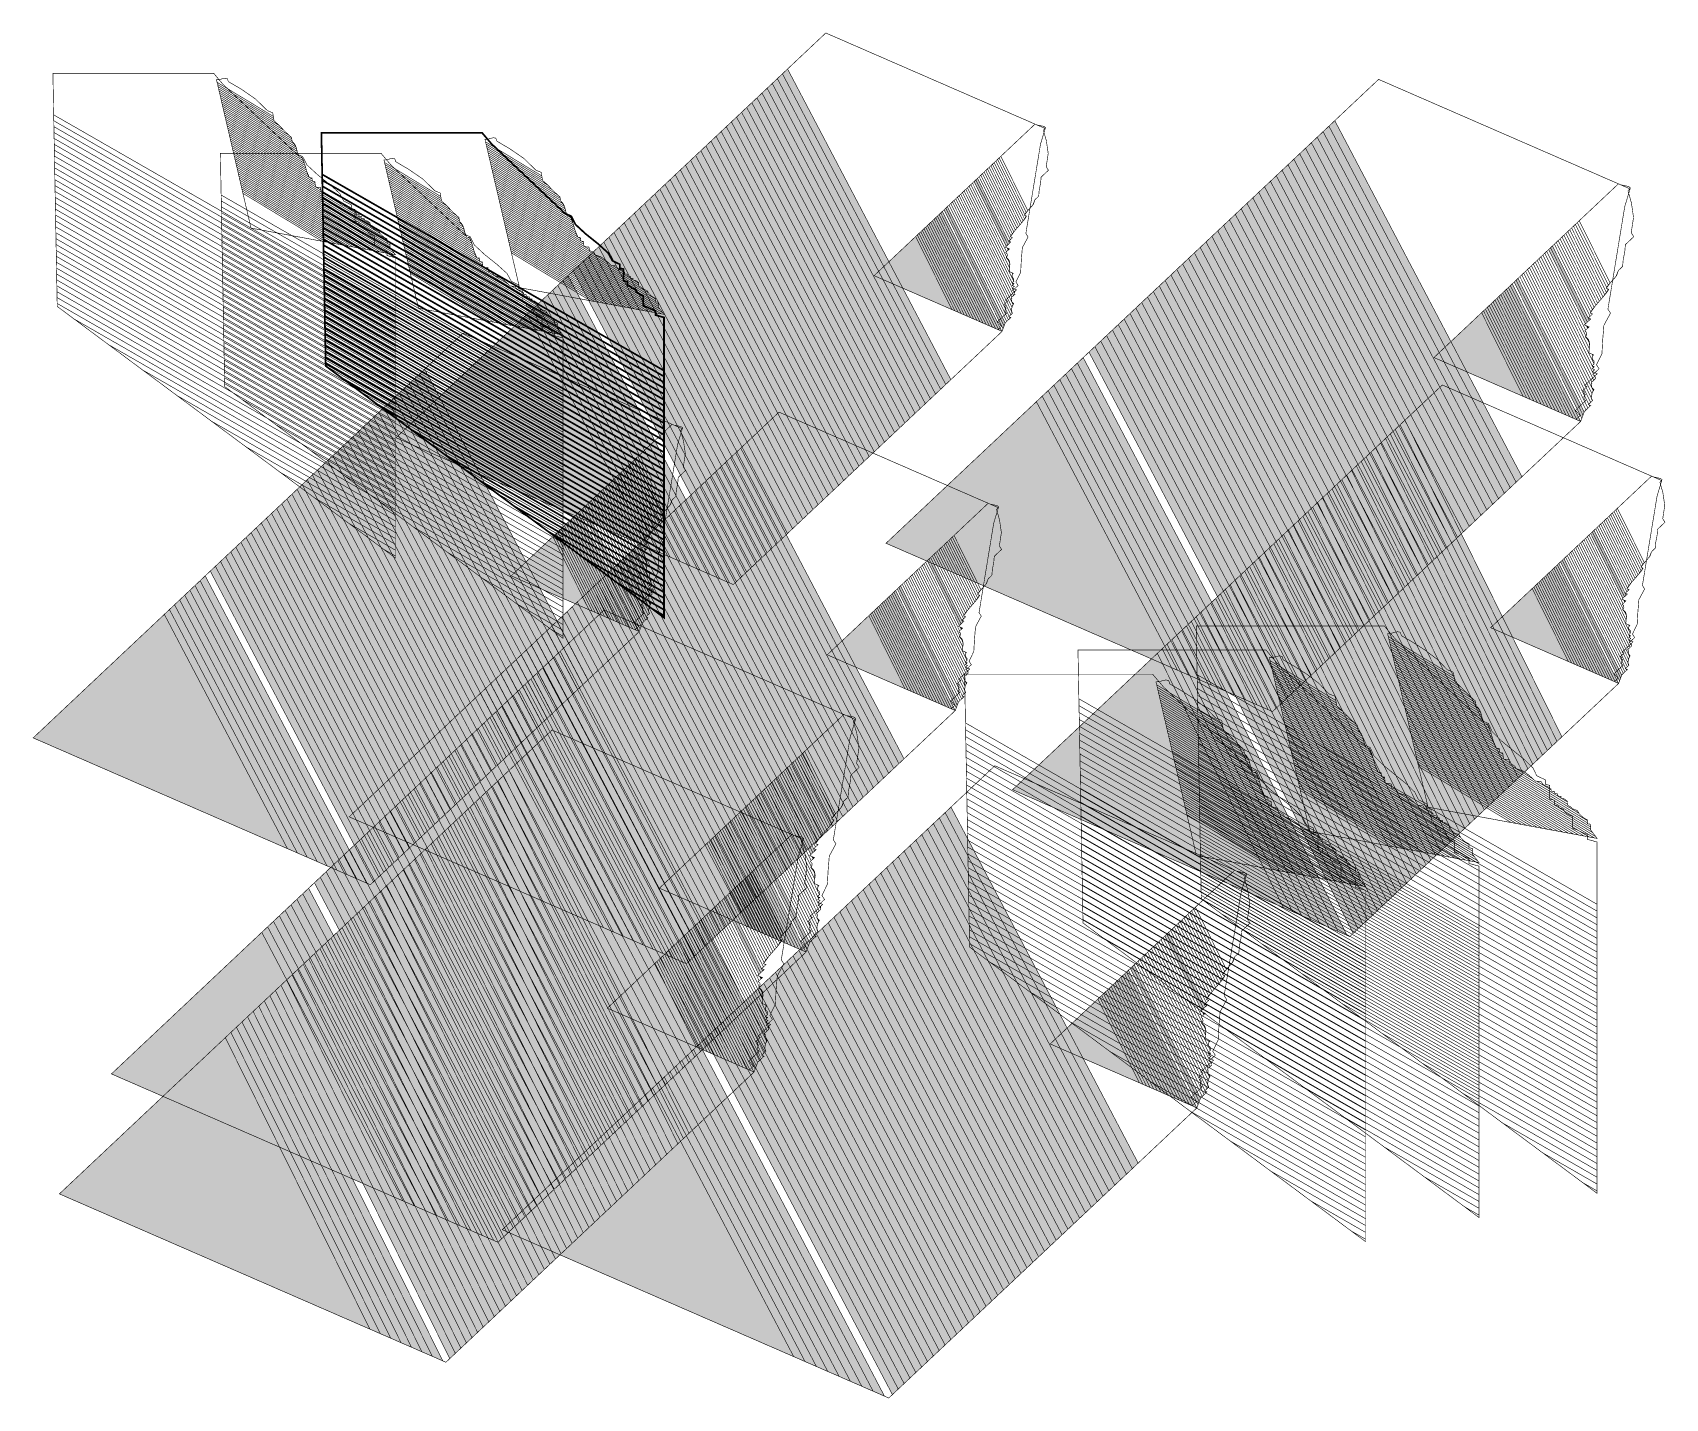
# Model space of a CAD drawing. Extents: x -4.27 to 4.1, y -1.45 to 5.56.
import ezdxf

# ---------------------------------------------------------------- set-up
doc = ezdxf.new("R2010")
doc.units = 0
doc.header["$LTSCALE"] = 0.000394
doc.layers.add('LAYER_1', color=7, linetype='CONTINUOUS')

msp = doc.modelspace()

# ---------------------------------------------------------------- linework, layer by layer
at = {"layer": 'LAYER_1', "color": 39, "linetype": 'CONTINUOUS', "const_width": 0.003}
for points in [[(0.696457, 4.024728), (-0.681815, 2.726362), (-2.410756, 3.479563), (-0.207402, 5.555181), (0.917453, 5.06515), (0.893484, 4.985173), (0.818409, 4.527031), (0.829866, 4.509122), (0.800316, 4.454382), (0.79508, 4.390262), (0.791602, 4.327798), (0.767327, 4.278028), (0.778783, 4.260118), (0.760031, 4.242453), (0.770445, 4.237917), (0.714189, 4.184921), (0.724606, 4.180386), (0.705854, 4.16272), (0.713453, 4.156062), (0.709709, 4.151474), (0.717307, 4.144815), (0.711366, 4.134964), (0.712136, 4.12506), (0.719386, 4.118075), (0.672508, 4.073913), (0.680491, 4.067085), (0.686392, 4.058295), (0.694378, 4.051469), (0.685, 4.042634), (0.675626, 4.033803)], [(-2.413512, 4.401846), (-2.413512, 4.336784), (-2.413512, 4.271776), (-2.413512, 4.206825), (-2.413512, 4.141933), (-2.413512, 4.077104), (-2.413512, 4.012339), (-2.413512, 3.947642), (-2.413512, 3.883014), (-2.413512, 3.818459), (-2.413512, 3.753979), (-2.413512, 3.689577), (-2.413512, 3.625256), (-2.413512, 3.561317), (-2.413512, 3.497441), (-2.413512, 3.433627), (-2.413512, 3.369874), (-2.413512, 3.306184), (-2.413512, 3.242556), (-2.413512, 3.178989), (-2.413512, 3.115485), (-2.413512, 3.052043), (-2.413512, 2.988664), (-2.413512, 2.925346), (-2.413512, 2.862091), (-2.47645, 2.90892), (-2.538014, 2.954726), (-2.598223, 2.999524), (-2.657096, 3.043328), (-2.714654, 3.086155), (-2.770917, 3.128018), (-2.825905, 3.168932), (-2.879638, 3.208912), (-2.932136, 3.247973), (-2.983418, 3.286131), (-3.033505, 3.323399), (-3.082417, 3.359792), (-3.130174, 3.395326), (-3.176795, 3.430016), (-3.222301, 3.463875), (-3.266712, 3.49692), (-3.310048, 3.529164), (-3.352328, 3.560624), (-3.393572, 3.591312), (-3.433802, 3.621246), (-3.473036, 3.650438), (-3.511294, 3.678905), (-3.548597, 3.706661), (-3.584965, 3.73372), (-3.645777, 3.77897), (-3.704517, 3.822678), (-3.761233, 3.864882), (-3.815974, 3.905619), (-3.868789, 3.944925), (-3.919728, 3.982838), (-3.968838, 4.019393), (-4.016168, 4.054629), (-4.061768, 4.08858), (-4.105687, 4.121285), (-4.147972, 4.15278), (-4.149186, 4.218483), (-4.150401, 4.28427), (-4.151619, 4.350136), (-4.152837, 4.416075), (-4.154057, 4.482084), (-4.155278, 4.548157), (-4.1565, 4.614289), (-4.157722, 4.680476), (-4.158945, 4.746713), (-4.160175, 4.813293), (-4.161407, 4.87996), (-4.16264, 4.94671), (-4.163874, 5.013539), (-4.16511, 5.080445), (-4.166347, 5.147426), (-4.167585, 5.214477), (-4.168823, 5.281596), (-4.170063, 5.34878), (-4.095914, 5.34878), (-4.016892, 5.34878), (-3.932731, 5.34878), (-3.843169, 5.34878), (-3.781305, 5.34878), (-3.716549, 5.34878), (-3.648807, 5.34878), (-3.577982, 5.34878), (-3.50398, 5.34878), (-3.426706, 5.34878), (-3.346063, 5.34878), (-3.330459, 5.330089), (-3.314545, 5.311402), (-3.298476, 5.292638), (-3.255119, 5.251465), (-3.210756, 5.209345), (-3.165351, 5.166253), (-3.11887, 5.122167), (-3.071278, 5.077061), (-3.022542, 5.030913), (-2.972626, 4.983698), (-2.921496, 4.935394), (-2.911033, 4.930752), (-2.900336, 4.926115), (-2.889406, 4.921382), (-2.867325, 4.878445), (-2.814968, 4.829927), (-2.752527, 4.779985), (-2.700193, 4.732772), (-2.678157, 4.692445), (-2.665712, 4.686427), (-2.653189, 4.680427), (-2.640512, 4.674327), (-2.640504, 4.667666), (-2.640496, 4.661107), (-2.640488, 4.654598), (-2.634175, 4.653063), (-2.627783, 4.65161), (-2.621236, 4.650169), (-2.621215, 4.630151), (-2.621193, 4.610184), (-2.621169, 4.590165), (-2.614523, 4.588584), (-2.607875, 4.587004), (-2.601228, 4.585425), (-2.60122, 4.578514), (-2.601213, 4.571813), (-2.601205, 4.565217), (-2.581832, 4.55786), (-2.580338, 4.552538), (-2.560965, 4.544937), (-2.555037, 4.533691), (-2.540172, 4.522301), (-2.520724, 4.514307), (-2.520714, 4.497145), (-2.520704, 4.479929), (-2.520693, 4.462768), (-2.499239, 4.454141), (-2.477862, 4.443371), (-2.456524, 4.434925), (-2.456521, 4.431142), (-2.45652, 4.427577), (-2.45652, 4.424122), (-2.45652, 4.420685), (-2.45652, 4.417248), (-2.45652, 4.413811), (-2.442339, 4.409852), (-2.428042, 4.405871)], [(-2.413512, 4.417591), (-2.484785, 4.430755), (-2.554535, 4.443641), (-2.622783, 4.45625), (-2.689549, 4.468588), (-2.754853, 4.480655), (-2.818717, 4.492457), (-2.90638, 4.508655), (-2.991502, 4.524387), (-3.074124, 4.539659), (-3.154287, 4.55448), (-3.169266, 4.618767), (-3.184662, 4.68487), (-3.200481, 4.752807), (-3.21673, 4.822595), (-3.233417, 4.894252), (-3.248741, 4.960044), (-3.264466, 5.027558), (-3.280599, 5.096821), (-3.297144, 5.167859), (-3.314107, 5.240697), (-3.331492, 5.315362), (-3.327705, 5.315476), (-3.323897, 5.315589), (-3.32011, 5.315701), (-3.288578, 5.323575), (-3.275814, 5.321092), (-3.270878, 5.306126), (-3.205449, 5.267702), (-3.131956, 5.217159), (-3.070264, 5.156906), (-3.061242, 5.153178), (-3.052137, 5.149478), (-3.043031, 5.145787), (-3.040748, 5.131834), (-3.038457, 5.117915), (-3.036205, 5.104122), (-3.006548, 5.077368), (-2.976225, 5.046097), (-2.946673, 5.019358), (-2.946157, 5.015964), (-2.945667, 5.012623), (-2.945161, 5.009339), (-2.944684, 5.00592), (-2.944193, 5.002538), (-2.943728, 4.999232), (-2.924847, 4.973536), (-2.916922, 4.94431), (-2.906815, 4.919331), (-2.902629, 4.918994), (-2.898386, 4.918673), (-2.894087, 4.918331), (-2.88036, 4.886465), (-2.868218, 4.844626), (-2.854681, 4.813106), (-2.850447, 4.812652), (-2.846175, 4.812218), (-2.841886, 4.811764), (-2.841479, 4.808704), (-2.841093, 4.805663), (-2.840697, 4.802661), (-2.840332, 4.799626), (-2.839955, 4.796626), (-2.839598, 4.793646), (-2.835382, 4.79316), (-2.83113, 4.792686), (-2.826858, 4.792248), (-2.825731, 4.783171), (-2.824631, 4.774189), (-2.82352, 4.765283), (-2.819255, 4.764759), (-2.814974, 4.764254), (-2.810713, 4.763787), (-2.806442, 4.763281), (-2.802119, 4.762791), (-2.797744, 4.76228), (-2.797414, 4.759218), (-2.79707, 4.756213), (-2.796748, 4.753264), (-2.796426, 4.750285), (-2.796089, 4.747345), (-2.795772, 4.744421), (-2.782993, 4.740271), (-2.772692, 4.732515), (-2.767961, 4.72348), (-2.731963, 4.709617), (-2.703717, 4.68697), (-2.684614, 4.669335), (-2.680202, 4.668764), (-2.675756, 4.668168), (-2.671291, 4.667587), (-2.6668, 4.666962), (-2.662274, 4.666354), (-2.657732, 4.665724), (-2.653105, 4.656749), (-2.642572, 4.648903), (-2.62922, 4.644484), (-2.624564, 4.640928), (-2.619845, 4.637345), (-2.615098, 4.633776), (-2.614923, 4.63091), (-2.614732, 4.628044), (-2.614559, 4.625181), (-2.609977, 4.624505), (-2.605397, 4.623866), (-2.600815, 4.623248), (-2.600615, 4.62031), (-2.600432, 4.617413), (-2.600232, 4.614535), (-2.595661, 4.613886), (-2.591091, 4.613216), (-2.58652, 4.612567), (-2.586331, 4.60962), (-2.586177, 4.606713), (-2.586043, 4.603827), (-2.581458, 4.60319), (-2.57684, 4.602528), (-2.572205, 4.601823), (-2.572081, 4.598932), (-2.571941, 4.596062), (-2.571768, 4.593232), (-2.567142, 4.592556), (-2.562515, 4.591861), (-2.557886, 4.591185), (-2.553077, 4.587576), (-2.548274, 4.584025), (-2.543476, 4.580469), (-2.543372, 4.577559), (-2.543254, 4.57467), (-2.543102, 4.571823), (-2.543004, 4.568961), (-2.542907, 4.56616), (-2.542811, 4.563358), (-2.531752, 4.557248), (-2.520555, 4.547331), (-2.500134, 4.53974), (-2.491974, 4.525936), (-2.474316, 4.50872), (-2.456815, 4.499016), (-2.456746, 4.493382), (-2.456662, 4.487811), (-2.456543, 4.482303), (-2.451825, 4.481484), (-2.447122, 4.480646), (-2.442402, 4.479827), (-2.442283, 4.4715), (-2.4422, 4.463278), (-2.442134, 4.455138), (-2.43255, 4.442525), (-2.42302, 4.430022)], [(3.66289, 3.563043), (2.083106, 2.074843), (0.101378, 2.938169), (2.626882, 5.31726), (3.916201, 4.755579), (3.888724, 4.663909), (3.802673, 4.138783), (3.815803, 4.11826), (3.781934, 4.055517), (3.775934, 3.982021), (3.771949, 3.910423), (3.744126, 3.853374), (3.757256, 3.83285), (3.73576, 3.812602), (3.747697, 3.807402), (3.683217, 3.746657), (3.695157, 3.741457), (3.673661, 3.721209), (3.682373, 3.713576), (3.678083, 3.708317), (3.686791, 3.700685), (3.679979, 3.689394), (3.680862, 3.678043), (3.689173, 3.670035), (3.635441, 3.619417), (3.644592, 3.611591), (3.651356, 3.601515), (3.660508, 3.593689), (3.64976, 3.583567), (3.639016, 3.573445)], [(-1.036894, 4.096417), (-1.036894, 4.031355), (-1.036894, 3.966347), (-1.036894, 3.901396), (-1.036894, 3.836504), (-1.036894, 3.771675), (-1.036894, 3.70691), (-1.036894, 3.642213), (-1.036894, 3.577585), (-1.036894, 3.51303), (-1.036894, 3.44855), (-1.036894, 3.384148), (-1.036894, 3.319827), (-1.036894, 3.255888), (-1.036894, 3.192012), (-1.036894, 3.128197), (-1.036894, 3.064445), (-1.036894, 3.000755), (-1.036894, 2.937126), (-1.036894, 2.87356), (-1.036894, 2.810056), (-1.036894, 2.746614), (-1.036894, 2.683235), (-1.036894, 2.619917), (-1.036894, 2.556661), (-1.099832, 2.60349), (-1.161396, 2.649297), (-1.221604, 2.694095), (-1.280478, 2.737899), (-1.338036, 2.780726), (-1.394299, 2.822588), (-1.449287, 2.863503), (-1.50302, 2.903483), (-1.555518, 2.942544), (-1.6068, 2.980702), (-1.656887, 3.01797), (-1.705799, 3.054363), (-1.753556, 3.089897), (-1.800177, 3.124587), (-1.845683, 3.158446), (-1.890094, 3.191491), (-1.933429, 3.223735), (-1.97571, 3.255195), (-2.016954, 3.285883), (-2.057184, 3.315817), (-2.096417, 3.345009), (-2.134676, 3.373476), (-2.171979, 3.401232), (-2.208346, 3.428291), (-2.269159, 3.473541), (-2.327899, 3.517249), (-2.384615, 3.559454), (-2.439356, 3.600191), (-2.492171, 3.639498), (-2.543109, 3.67741), (-2.592218, 3.713966), (-2.639549, 3.749201), (-2.685148, 3.783152), (-2.729066, 3.815857), (-2.77135, 3.84735), (-2.772565, 3.913054), (-2.773781, 3.978841), (-2.774998, 4.044707), (-2.776217, 4.110648), (-2.777437, 4.176657), (-2.778658, 4.24273), (-2.77988, 4.308862), (-2.781103, 4.375048), (-2.782327, 4.441283), (-2.783556, 4.507864), (-2.784787, 4.574531), (-2.786019, 4.64128), (-2.787253, 4.70811), (-2.788489, 4.775016), (-2.789726, 4.841997), (-2.790964, 4.909048), (-2.792204, 4.976167), (-2.793445, 5.04335), (-2.719296, 5.04335), (-2.640274, 5.04335), (-2.556113, 5.04335), (-2.466551, 5.04335), (-2.404687, 5.04335), (-2.33993, 5.04335), (-2.272187, 5.04335), (-2.201362, 5.04335), (-2.12736, 5.04335), (-2.050086, 5.04335), (-1.969445, 5.04335), (-1.95384, 5.02466), (-1.937925, 5.005973), (-1.921858, 4.987209), (-1.8785, 4.946036), (-1.834136, 4.903916), (-1.788731, 4.860825), (-1.74225, 4.816738), (-1.694659, 4.771633), (-1.645923, 4.725486), (-1.596008, 4.678272), (-1.544878, 4.629969), (-1.534415, 4.625324), (-1.523717, 4.620686), (-1.512783, 4.615953), (-1.490703, 4.573016), (-1.438347, 4.524498), (-1.375907, 4.474556), (-1.323573, 4.427343), (-1.301535, 4.387016), (-1.289091, 4.380997), (-1.27657, 4.374997), (-1.263894, 4.368898), (-1.263885, 4.362237), (-1.263876, 4.355678), (-1.26387, 4.349169), (-1.257555, 4.347634), (-1.251164, 4.346181), (-1.244618, 4.34474), (-1.244596, 4.324722), (-1.244574, 4.304755), (-1.244551, 4.284736), (-1.237904, 4.283155), (-1.231256, 4.281575), (-1.224606, 4.279996), (-1.224599, 4.273085), (-1.224593, 4.266384), (-1.224587, 4.259787), (-1.205213, 4.252431), (-1.20372, 4.247108), (-1.184346, 4.239508), (-1.178418, 4.228262), (-1.163553, 4.216872), (-1.144102, 4.208878), (-1.144093, 4.191716), (-1.144084, 4.1745), (-1.144075, 4.157339), (-1.12262, 4.148712), (-1.101241, 4.137942), (-1.079902, 4.129496), (-1.079902, 4.125713), (-1.079902, 4.122148), (-1.079902, 4.118693), (-1.079901, 4.115256), (-1.079899, 4.111819), (-1.079898, 4.108382), (-1.065718, 4.104423), (-1.051423, 4.100442)], [(0.696457, 4.024724), (0.040291, 4.310579), (0.865378, 5.087835), (0.875791, 5.083295), (0.911013, 5.076086), (0.919384, 5.069091), (0.908079, 5.056315), (0.923423, 5.002746), (0.932979, 4.937347), (0.92263, 4.869138), (0.934083, 4.851232), (0.896579, 4.815902), (0.893796, 4.784582), (0.886846, 4.749337), (0.884063, 4.71802), (0.874689, 4.709185), (0.865311, 4.700354), (0.854042, 4.672732), (0.829348, 4.645217), (0.811134, 4.620618), (0.821551, 4.616083), (0.798359, 4.583606), (0.762436, 4.542325), (0.739244, 4.50985), (0.749661, 4.505311), (0.740283, 4.49648), (0.730909, 4.48765), (0.741323, 4.48311), (0.713197, 4.456614), (0.72361, 4.452075), (0.734028, 4.447539), (0.72465, 4.438705), (0.715276, 4.429874), (0.722526, 4.422887), (0.723296, 4.412984), (0.717354, 4.403134), (0.735057, 4.381549), (0.735399, 4.353173), (0.732965, 4.331748), (0.743382, 4.327209), (0.753795, 4.322673), (0.747851, 4.312825), (0.748621, 4.302921), (0.755874, 4.295933), (0.756913, 4.282563), (0.747535, 4.273732), (0.757953, 4.269193), (0.748575, 4.260362), (0.758992, 4.255823), (0.749614, 4.246992), (0.760031, 4.242453), (0.750654, 4.233622), (0.761071, 4.229087), (0.76211, 4.215717), (0.752732, 4.206882), (0.743358, 4.198051), (0.746596, 4.189941), (0.745668, 4.177906), (0.75585, 4.166772), (0.747747, 4.151167), (0.744503, 4.130574), (0.749594, 4.117831), (0.730843, 4.100165), (0.741256, 4.09563), (0.71313, 4.06913)], [(-1.554874, 3.990709), (-1.554874, 3.925645), (-1.554874, 3.860637), (-1.554874, 3.795685), (-1.554874, 3.730793), (-1.554874, 3.665963), (-1.554874, 3.601198), (-1.554874, 3.536501), (-1.554874, 3.471874), (-1.554874, 3.407319), (-1.554874, 3.34284), (-1.554874, 3.278439), (-1.554874, 3.214118), (-1.554874, 3.150179), (-1.554874, 3.086302), (-1.554874, 3.022487), (-1.554874, 2.958735), (-1.554874, 2.895044), (-1.554874, 2.831416), (-1.554874, 2.76785), (-1.554874, 2.704347), (-1.554874, 2.640905), (-1.554874, 2.577526), (-1.554874, 2.514208), (-1.554874, 2.450953), (-1.617813, 2.497781), (-1.679376, 2.543587), (-1.739585, 2.588385), (-1.798458, 2.632189), (-1.856017, 2.675015), (-1.91228, 2.716878), (-1.967268, 2.757792), (-2.021001, 2.797772), (-2.073498, 2.836833), (-2.124781, 2.87499), (-2.174868, 2.912258), (-2.22378, 2.948652), (-2.271537, 2.984186), (-2.318158, 3.018875), (-2.363665, 3.052735), (-2.408076, 3.08578), (-2.451411, 3.118024), (-2.493691, 3.149484), (-2.534936, 3.180173), (-2.575166, 3.210106), (-2.6144, 3.239299), (-2.652659, 3.267766), (-2.689963, 3.295523), (-2.726331, 3.322583), (-2.726331, 3.322583), (-2.787143, 3.367832), (-2.845883, 3.41154), (-2.902598, 3.453744), (-2.957339, 3.494481), (-3.010154, 3.533787), (-3.061092, 3.5717), (-3.110201, 3.608255), (-3.157531, 3.643489), (-3.203131, 3.67744), (-3.247049, 3.710144), (-3.289335, 3.741638), (-3.290549, 3.807341), (-3.291765, 3.873129), (-3.292983, 3.938995), (-3.294201, 4.004935), (-3.29542, 4.070944), (-3.296641, 4.137017), (-3.297862, 4.203149), (-3.299084, 4.269335), (-3.300307, 4.335571), (-3.301537, 4.402152), (-3.302769, 4.468818), (-3.304002, 4.535568), (-3.305237, 4.602397), (-3.306473, 4.669304), (-3.30771, 4.736284), (-3.308949, 4.803335), (-3.310188, 4.870454), (-3.311429, 4.937638), (-3.311429, 4.937638), (-3.23728, 4.937638), (-3.158256, 4.937638), (-3.074094, 4.937638), (-2.984531, 4.937638), (-2.922667, 4.937638), (-2.857911, 4.937638), (-2.790169, 4.937638), (-2.719345, 4.937638), (-2.645344, 4.937638), (-2.56807, 4.937638), (-2.487429, 4.937638), (-2.471822, 4.918949), (-2.455909, 4.900261), (-2.439843, 4.881496), (-2.396484, 4.840323), (-2.35212, 4.798203), (-2.306715, 4.755112), (-2.260234, 4.711026), (-2.212643, 4.665921), (-2.163907, 4.619773), (-2.113992, 4.572559), (-2.062862, 4.524256), (-2.052398, 4.519614), (-2.041699, 4.514976), (-2.030768, 4.510244), (-2.008687, 4.467307), (-1.95633, 4.41879), (-1.893889, 4.368847), (-1.841555, 4.321634), (-1.81952, 4.281307), (-1.807075, 4.275288), (-1.794553, 4.269287), (-1.781874, 4.263189), (-1.781866, 4.256526), (-1.781858, 4.249966), (-1.78185, 4.243461), (-1.775538, 4.241926), (-1.769148, 4.240472), (-1.762602, 4.239031), (-1.762579, 4.219013), (-1.762556, 4.199045), (-1.762535, 4.179024), (-1.755887, 4.177445), (-1.749239, 4.175865), (-1.742591, 4.174283), (-1.742584, 4.167375), (-1.742578, 4.160675), (-1.742571, 4.154079), (-1.723197, 4.14672), (-1.721702, 4.141399), (-1.702331, 4.133799), (-1.696402, 4.122554), (-1.681535, 4.111162), (-1.662087, 4.103165), (-1.662078, 4.086005), (-1.662068, 4.068791), (-1.662059, 4.05163), (-1.640603, 4.043001), (-1.619224, 4.032231), (-1.597886, 4.023783), (-1.597886, 4.02), (-1.597885, 4.016436), (-1.597882, 4.01298), (-1.597882, 4.009543), (-1.597882, 4.006106), (-1.597882, 4.002669), (-1.583701, 3.998712), (-1.569404, 3.994732)], [(-1.036894, 4.112161), (-1.108167, 4.125326), (-1.177916, 4.138212), (-1.246163, 4.150821), (-1.312929, 4.163159), (-1.378234, 4.175226), (-1.442098, 4.187028), (-1.529762, 4.203227), (-1.614884, 4.218959), (-1.697506, 4.234232), (-1.777669, 4.249051), (-1.792647, 4.313338), (-1.808042, 4.379441), (-1.823861, 4.447378), (-1.840111, 4.517166), (-1.856799, 4.588823), (-1.872122, 4.654615), (-1.887847, 4.722129), (-1.903979, 4.791392), (-1.920524, 4.86243), (-1.937487, 4.935268), (-1.954874, 5.009933), (-1.951087, 5.010047), (-1.947279, 5.010161), (-1.943492, 5.010276), (-1.911957, 5.018147), (-1.899192, 5.015663), (-1.894256, 5.000697), (-1.828829, 4.962273), (-1.755336, 4.91173), (-1.693646, 4.851476), (-1.684623, 4.847749), (-1.675516, 4.844049), (-1.666409, 4.840358), (-1.664129, 4.826405), (-1.661837, 4.812487), (-1.659583, 4.798697), (-1.629929, 4.771941), (-1.599605, 4.740669), (-1.570051, 4.713929), (-1.569537, 4.710534), (-1.569046, 4.707194), (-1.568539, 4.703909), (-1.568065, 4.700491), (-1.567574, 4.697111), (-1.56711, 4.693803), (-1.548229, 4.668107), (-1.540304, 4.638881), (-1.530197, 4.613902), (-1.526011, 4.613564), (-1.521768, 4.613244), (-1.517469, 4.612902), (-1.503742, 4.581036), (-1.4916, 4.539196), (-1.478063, 4.507677), (-1.473827, 4.507223), (-1.469555, 4.506789), (-1.465264, 4.506335), (-1.464859, 4.503276), (-1.464474, 4.500236), (-1.464075, 4.497232), (-1.463713, 4.494197), (-1.463336, 4.491197), (-1.462976, 4.488217), (-1.458762, 4.487731), (-1.45451, 4.487257), (-1.45024, 4.486819), (-1.449113, 4.477742), (-1.448013, 4.46876), (-1.446902, 4.459854), (-1.442637, 4.459331), (-1.438355, 4.458827), (-1.434091, 4.458358), (-1.429823, 4.457852), (-1.425501, 4.457362), (-1.421126, 4.45685), (-1.420795, 4.45379), (-1.42045, 4.450784), (-1.42013, 4.447835), (-1.419806, 4.444856), (-1.419469, 4.441915), (-1.41915, 4.438992), (-1.406373, 4.434843), (-1.396074, 4.427087), (-1.391343, 4.418051), (-1.355344, 4.404189), (-1.327097, 4.381543), (-1.307996, 4.363909), (-1.303583, 4.363336), (-1.299136, 4.362739), (-1.294673, 4.362157), (-1.290182, 4.361533), (-1.285656, 4.360925), (-1.281114, 4.360295), (-1.276486, 4.35132), (-1.265952, 4.343474), (-1.252602, 4.339055), (-1.247945, 4.335499), (-1.243226, 4.331915), (-1.23848, 4.328346), (-1.238305, 4.325481), (-1.238114, 4.322617), (-1.237941, 4.319752), (-1.233359, 4.319076), (-1.228779, 4.318437), (-1.224197, 4.317819), (-1.223994, 4.314881), (-1.22381, 4.311984), (-1.22361, 4.309106), (-1.219041, 4.308457), (-1.214469, 4.307787), (-1.209898, 4.307138), (-1.209709, 4.304191), (-1.209556, 4.301284), (-1.209425, 4.298398), (-1.20484, 4.297763), (-1.200222, 4.2971), (-1.195587, 4.296394), (-1.195463, 4.293503), (-1.195323, 4.290634), (-1.19515, 4.287807), (-1.190523, 4.28713), (-1.185895, 4.286433), (-1.181268, 4.285756), (-1.176458, 4.282147), (-1.171655, 4.278596), (-1.166858, 4.275039), (-1.166754, 4.272129), (-1.166635, 4.269241), (-1.166484, 4.266394), (-1.166384, 4.263532), (-1.166287, 4.260731), (-1.166189, 4.257929), (-1.155132, 4.251819), (-1.143935, 4.241901), (-1.123516, 4.234311), (-1.115354, 4.220508), (-1.097696, 4.203293), (-1.080193, 4.193587), (-1.080126, 4.187954), (-1.080042, 4.182384), (-1.079925, 4.176874), (-1.075205, 4.176055), (-1.070501, 4.175216), (-1.065783, 4.174398), (-1.065665, 4.166071), (-1.065582, 4.157849), (-1.065516, 4.149709), (-1.055932, 4.137096), (-1.046402, 4.124593)], [(-1.554874, 4.006453), (-1.626147, 4.019617), (-1.695897, 4.032503), (-1.764146, 4.045112), (-1.830912, 4.057449), (-1.896218, 4.069515), (-1.960083, 4.081315), (-2.047747, 4.097516), (-2.132869, 4.113248), (-2.21549, 4.12852), (-2.295654, 4.143339), (-2.310631, 4.207626), (-2.326026, 4.273729), (-2.341845, 4.341666), (-2.358094, 4.411455), (-2.37478, 4.483114), (-2.390103, 4.548906), (-2.405829, 4.61642), (-2.421962, 4.685684), (-2.438507, 4.756721), (-2.455471, 4.82956), (-2.472858, 4.904224), (-2.469068, 4.904336), (-2.46526, 4.904449), (-2.461472, 4.904563), (-2.42994, 4.912434), (-2.417176, 4.909951), (-2.41224, 4.894984), (-2.346813, 4.856563), (-2.27332, 4.80602), (-2.21163, 4.745764), (-2.202607, 4.742039), (-2.1935, 4.738339), (-2.184394, 4.734646), (-2.18211, 4.720692), (-2.179819, 4.706775), (-2.177567, 4.692984), (-2.147913, 4.66623), (-2.117589, 4.634959), (-2.088035, 4.60822), (-2.087521, 4.604824), (-2.08703, 4.601483), (-2.086524, 4.598197), (-2.086049, 4.594781), (-2.085559, 4.5914), (-2.085094, 4.588094), (-2.066212, 4.562396), (-2.058287, 4.533169), (-2.048181, 4.508189), (-2.043992, 4.507854), (-2.039748, 4.507533), (-2.035449, 4.507193), (-2.021725, 4.475326), (-2.009584, 4.433485), (-1.996047, 4.401965), (-1.99181, 4.401513), (-1.987537, 4.40108), (-1.983248, 4.400626), (-1.982844, 4.397566), (-1.982458, 4.394526), (-1.982059, 4.391524), (-1.981695, 4.388486), (-1.981317, 4.385486), (-1.980961, 4.382504), (-1.976744, 4.382019), (-1.972493, 4.381548), (-1.968224, 4.38111), (-1.967097, 4.372034), (-1.965996, 4.363052), (-1.964882, 4.354146), (-1.96062, 4.353621), (-1.956339, 4.353116), (-1.952075, 4.35265), (-1.947805, 4.352143), (-1.943483, 4.351653), (-1.939106, 4.351142), (-1.938778, 4.34808), (-1.938434, 4.345075), (-1.938114, 4.342126), (-1.93779, 4.339145), (-1.937453, 4.336204), (-1.937134, 4.333283), (-1.924356, 4.329133), (-1.914057, 4.321376), (-1.909327, 4.312339), (-1.873328, 4.298478), (-1.84508, 4.275832), (-1.825976, 4.258197), (-1.821566, 4.257624), (-1.817119, 4.257027), (-1.812654, 4.256449), (-1.808163, 4.255823), (-1.803638, 4.255215), (-1.799094, 4.254587), (-1.794467, 4.245611), (-1.783934, 4.237765), (-1.770583, 4.233343), (-1.765929, 4.229789), (-1.761211, 4.226205), (-1.756465, 4.222634), (-1.756289, 4.219769), (-1.756098, 4.216906), (-1.755925, 4.214043), (-1.751343, 4.213365), (-1.74676, 4.212727), (-1.742177, 4.212106), (-1.741977, 4.209169), (-1.741795, 4.206271), (-1.741594, 4.203394), (-1.737024, 4.202745), (-1.732453, 4.202076), (-1.727882, 4.201425), (-1.727693, 4.198479), (-1.72754, 4.195573), (-1.727406, 4.192685), (-1.722823, 4.192051), (-1.718206, 4.191389), (-1.713571, 4.190681), (-1.713446, 4.187792), (-1.713305, 4.184923), (-1.71313, 4.182094), (-1.708504, 4.181417), (-1.703878, 4.18072), (-1.699252, 4.180043), (-1.694441, 4.176436), (-1.689637, 4.172884), (-1.684839, 4.169327), (-1.684737, 4.16642), (-1.684618, 4.163531), (-1.684465, 4.160681), (-1.684367, 4.157821), (-1.684271, 4.15502), (-1.684173, 4.15222), (-1.673116, 4.14611), (-1.66192, 4.136192), (-1.6415, 4.128598), (-1.633338, 4.114795), (-1.61568, 4.097581), (-1.598177, 4.087878), (-1.59811, 4.082244), (-1.598026, 4.076672), (-1.597909, 4.071161), (-1.593189, 4.070344), (-1.588485, 4.069505), (-1.583764, 4.068685), (-1.583648, 4.060361), (-1.583565, 4.05214), (-1.583496, 4.044), (-1.573913, 4.031385), (-1.564384, 4.018884)], [(3.66289, 3.563039), (2.910787, 3.890689), (3.856508, 4.781583), (3.868449, 4.776382), (3.908817, 4.768118), (3.91841, 4.760101), (3.905453, 4.745457), (3.923042, 4.684054), (3.933995, 4.609093), (3.92213, 4.530913), (3.93526, 4.510386), (3.892272, 4.46989), (3.889083, 4.433992), (3.881117, 4.393595), (3.877929, 4.357697), (3.867181, 4.347571), (3.856433, 4.337449), (3.843515, 4.305787), (3.81521, 4.274249), (3.794335, 4.246055), (3.806272, 4.240854), (3.77969, 4.203633), (3.738515, 4.156316), (3.711933, 4.119094), (3.723874, 4.113894), (3.713126, 4.103768), (3.702378, 4.093646), (3.714319, 4.088445), (3.682075, 4.058071), (3.694016, 4.05287), (3.705953, 4.047669), (3.695205, 4.037547), (3.684461, 4.027421), (3.692772, 4.019416), (3.693655, 4.008065), (3.686843, 3.996776), (3.707135, 3.972033), (3.707528, 3.939508), (3.704736, 3.914949), (3.716673, 3.909748), (3.728614, 3.904547), (3.721802, 3.893259), (3.722685, 3.881909), (3.730996, 3.873902), (3.732185, 3.858575), (3.721441, 3.848453), (3.733378, 3.843252), (3.72263, 3.833126), (3.734571, 3.827925), (3.723823, 3.817803), (3.73576, 3.812602), (3.725016, 3.802476), (3.736953, 3.797276), (3.738142, 3.781953), (3.727398, 3.771831), (3.71665, 3.761705), (3.720362, 3.75241), (3.719298, 3.738616), (3.730969, 3.725854), (3.721681, 3.707968), (3.717963, 3.684365), (3.723799, 3.66976), (3.702303, 3.649512), (3.71424, 3.644311), (3.682, 3.613937)], [(-1.164024, 2.485197), (-2.542295, 1.186827), (-4.27124, 1.940028), (-2.067882, 4.01565), (-0.943028, 3.525614), (-0.967, 3.445638), (-1.042071, 2.9875), (-1.030618, 2.969591), (-1.060166, 2.914851), (-1.065401, 2.85073), (-1.068879, 2.788266), (-1.093154, 2.738496), (-1.081697, 2.720587), (-1.100449, 2.702921), (-1.090035, 2.698386), (-1.146291, 2.64539), (-1.135874, 2.640854), (-1.154626, 2.623189), (-1.147028, 2.616529), (-1.150772, 2.611939), (-1.143173, 2.60528), (-1.149115, 2.595431), (-1.148345, 2.585528), (-1.141094, 2.578543), (-1.187972, 2.534378), (-1.179989, 2.527552), (-1.174088, 2.518762), (-1.166102, 2.511933), (-1.17548, 2.503102), (-1.184854, 2.494272)], [(3.857512, 2.219413), (2.479244, 0.921043), (0.750299, 1.674248), (2.953657, 3.749866), (4.078512, 3.259831), (4.054539, 3.179854), (3.979465, 2.721717), (3.990921, 2.703807), (3.961372, 2.649067), (3.956137, 2.584947), (3.95266, 2.522483), (3.928386, 2.472713), (3.939839, 2.454803), (3.921087, 2.437138), (3.931504, 2.432602), (3.875248, 2.379606), (3.885661, 2.375071), (3.866909, 2.357406), (3.874509, 2.350746), (3.870767, 2.346156), (3.878366, 2.339496), (3.872422, 2.329648), (3.873192, 2.319745), (3.880445, 2.31276), (3.833563, 2.268594), (3.841549, 2.261769), (3.84745, 2.252979), (3.855433, 2.246154), (3.846059, 2.237319), (3.836681, 2.228488)], [(0.45635, 2.080177), (-0.921917, 0.781811), (-2.650862, 1.535012), (-0.447508, 3.610634), (0.67735, 3.120598), (0.653378, 3.040622), (0.578303, 2.58248), (0.58976, 2.564575), (0.56021, 2.509835), (0.554975, 2.445714), (0.551499, 2.383249), (0.527224, 2.333476), (0.538677, 2.315571), (0.519925, 2.297906), (0.530343, 2.293366), (0.474087, 2.240374), (0.4845, 2.235835), (0.465748, 2.218169), (0.473347, 2.211512), (0.469605, 2.206923), (0.477205, 2.200264), (0.471261, 2.190415), (0.472031, 2.180511), (0.479283, 2.173524), (0.432402, 2.129362), (0.440387, 2.122536), (0.446288, 2.113746), (0.454272, 2.106917), (0.444898, 2.098087), (0.43552, 2.089252)], [(-1.164028, 2.485193), (-1.820193, 2.771047), (-0.995106, 3.548303), (-0.984689, 3.543764), (-0.94947, 3.536555), (-0.9411, 3.52956), (-0.952406, 3.516783), (-0.937059, 3.463215), (-0.927503, 3.397815), (-0.937854, 3.329606), (-0.926398, 3.311701), (-0.963902, 3.27637), (-0.966684, 3.24505), (-0.973634, 3.209804), (-0.976417, 3.178484), (-0.985795, 3.169654), (-0.995169, 3.160823), (-1.006439, 3.133199), (-1.031134, 3.105684), (-1.049346, 3.081087), (-1.038933, 3.076551), (-1.062123, 3.044074), (-1.098046, 3.002793), (-1.121236, 2.970319), (-1.110823, 2.96578), (-1.120197, 2.956949), (-1.129575, 2.948114), (-1.119157, 2.943579), (-1.147287, 2.917083), (-1.13687, 2.912543), (-1.126457, 2.908008), (-1.135831, 2.899173), (-1.145209, 2.890343), (-1.137956, 2.883355), (-1.137186, 2.873451), (-1.14313, 2.863602), (-1.125425, 2.842015), (-1.125082, 2.813641), (-1.127516, 2.792217), (-1.117102, 2.787677), (-1.106685, 2.783142), (-1.112629, 2.77329), (-1.111859, 2.763387), (-1.104606, 2.756402), (-1.103567, 2.743031), (-1.112945, 2.734201), (-1.102528, 2.729661), (-1.111906, 2.720831), (-1.101488, 2.716291), (-1.110866, 2.707461), (-1.100449, 2.702921), (-1.109827, 2.694091), (-1.099409, 2.689551), (-1.09837, 2.676181), (-1.107748, 2.66735), (-1.117122, 2.65852), (-1.113884, 2.650409), (-1.114813, 2.638374), (-1.10463, 2.62724), (-1.112733, 2.611636), (-1.115977, 2.591043), (-1.110886, 2.578299), (-1.129638, 2.560634), (-1.119224, 2.556098), (-1.14735, 2.529598)], [(3.857512, 2.219409), (3.201346, 2.505264), (4.026433, 3.28252), (4.03685, 3.27798), (4.07207, 3.270771), (4.080439, 3.263776), (4.069134, 3.251), (4.08448, 3.197431), (4.094037, 3.132032), (4.083685, 3.063823), (4.095142, 3.045917), (4.057638, 3.010587), (4.054855, 2.979267), (4.047905, 2.944021), (4.045122, 2.912701), (4.035744, 2.90387), (4.02637, 2.895039), (4.0151, 2.867416), (3.990405, 2.8399), (3.972193, 2.815303), (3.982606, 2.810768), (3.959416, 2.778291), (3.923493, 2.73701), (3.900303, 2.704535), (3.910717, 2.699996), (3.901343, 2.691165), (3.891965, 2.682331), (3.902378, 2.677795), (3.874252, 2.651299), (3.884665, 2.64676), (3.895083, 2.642224), (3.885705, 2.63339), (3.876331, 2.624559), (3.883581, 2.617571), (3.884351, 2.607668), (3.878409, 2.597819), (3.896112, 2.576234), (3.896454, 2.547858), (3.89402, 2.526433), (3.904437, 2.521894), (3.91485, 2.517358), (3.908909, 2.507508), (3.909679, 2.497605), (3.916929, 2.490618), (3.917969, 2.477248), (3.908594, 2.468417), (3.919008, 2.463878), (3.909634, 2.455047), (3.920047, 2.450508), (3.910673, 2.441677), (3.921087, 2.437138), (3.911713, 2.428307), (3.922126, 2.423768), (3.923165, 2.410402), (3.913791, 2.401567), (3.904413, 2.392736), (3.907654, 2.384626), (3.906727, 2.372591), (3.916909, 2.361457), (3.908804, 2.345852), (3.90556, 2.325259), (3.91065, 2.312516), (3.891898, 2.29485), (3.902315, 2.290315), (3.874185, 2.263815)], [(0.45635, 2.080177), (-0.199815, 2.366031), (0.625272, 3.143283), (0.635689, 3.138748), (0.670908, 3.131536), (0.679278, 3.124541), (0.667972, 3.111768), (0.683319, 3.058197), (0.692875, 2.992799), (0.682524, 2.924591), (0.69398, 2.906681), (0.656476, 2.87135), (0.653693, 2.840033), (0.646742, 2.804788), (0.643957, 2.773469), (0.634583, 2.764638), (0.625209, 2.755803), (0.613937, 2.728181), (0.589242, 2.700667), (0.571028, 2.676071), (0.581445, 2.671531), (0.558253, 2.639057), (0.52233, 2.597776), (0.499138, 2.565299), (0.509555, 2.560764), (0.500177, 2.551933), (0.490803, 2.543098), (0.501217, 2.538563), (0.473091, 2.512063), (0.483504, 2.507528), (0.493921, 2.502988), (0.484543, 2.494157), (0.475169, 2.485323), (0.48242, 2.478338), (0.483189, 2.468435), (0.477248, 2.458587), (0.49495, 2.436999), (0.495292, 2.408622), (0.492858, 2.387197), (0.503276, 2.382661), (0.513689, 2.378122), (0.507748, 2.368274), (0.508517, 2.358371), (0.515768, 2.351386), (0.516807, 2.338016), (0.507433, 2.329181), (0.517846, 2.324646), (0.508472, 2.315811), (0.518886, 2.311276), (0.509512, 2.302441), (0.519925, 2.297906), (0.510551, 2.289075), (0.520965, 2.284535), (0.522004, 2.271165), (0.51263, 2.262335), (0.503252, 2.2535), (0.506493, 2.245392), (0.505565, 2.233358), (0.515748, 2.222224), (0.507643, 2.206617), (0.504399, 2.186024), (0.509488, 2.173283), (0.490736, 2.155618), (0.501154, 2.151079), (0.473024, 2.124583)], [(-0.308488, 0.841496), (-1.888272, -0.646701), (-3.87, 0.216622), (-1.344496, 2.595717), (-0.055181, 2.034035), (-0.082654, 1.942366), (-0.168705, 1.41724), (-0.155575, 1.396717), (-0.189444, 1.333974), (-0.195444, 1.260478), (-0.19943, 1.18888), (-0.227256, 1.131831), (-0.214126, 1.111303), (-0.235618, 1.091059), (-0.223681, 1.085858), (-0.288161, 1.025114), (-0.276224, 1.019913), (-0.297717, 0.999665), (-0.289008, 0.992033), (-0.293298, 0.986774), (-0.284587, 0.979142), (-0.291399, 0.967851), (-0.290516, 0.9565), (-0.282205, 0.948492), (-0.335941, 0.897874), (-0.326788, 0.890048), (-0.320023, 0.879972), (-0.31087, 0.872146), (-0.321618, 0.862024), (-0.332366, 0.851898)], [(3.74728, 1.405957), (3.74728, 1.340692), (3.74728, 1.275474), (3.74728, 1.210304), (3.74728, 1.145184), (3.74728, 1.080116), (3.74728, 1.015102), (3.74728, 0.950144), (3.74728, 0.885244), (3.74728, 0.820404), (3.74728, 0.755626), (3.74728, 0.690911), (3.74728, 0.626262), (3.74728, 0.561681), (3.74728, 0.497169), (3.74728, 0.497169), (3.74728, 0.433031), (3.74728, 0.368946), (3.74728, 0.304914), (3.74728, 0.240936), (3.74728, 0.177011), (3.74728, 0.11314), (3.74728, 0.049322), (3.74728, -0.014443), (3.74728, -0.078154), (3.74728, -0.141812), (3.74728, -0.205416), (3.74728, -0.268967), (3.74728, -0.332465), (3.74728, -0.395909), (3.74728, -0.395909), (3.684049, -0.348864), (3.622004, -0.302699), (3.561128, -0.257405), (3.501408, -0.212971), (3.442828, -0.169385), (3.385374, -0.126636), (3.329031, -0.084714), (3.273784, -0.043608), (3.219619, -0.003306), (3.166521, 0.036202), (3.114476, 0.074927), (3.063467, 0.11288), (3.013482, 0.150073), (2.964504, 0.186515), (2.91652, 0.222219), (2.869514, 0.257194), (2.823472, 0.291453), (2.778379, 0.325005), (2.73422, 0.357862), (2.690981, 0.390035), (2.648647, 0.421534), (2.607203, 0.452371), (2.566635, 0.482557), (2.526927, 0.512103), (2.488066, 0.541018), (2.450035, 0.569316), (2.412821, 0.597005), (2.376409, 0.624098), (2.316033, 0.669022), (2.2574, 0.712651), (2.200475, 0.755009), (2.145224, 0.796124), (2.091612, 0.836021), (2.039604, 0.874726), (1.989167, 0.912266), (1.940264, 0.948667), (1.892861, 0.983954), (1.846925, 1.018153), (1.802419, 1.051291), (1.75931, 1.083394), (1.717563, 1.114488), (1.7164, 1.17739), (1.715235, 1.240358), (1.71407, 1.303389), (1.712904, 1.36648), (1.711737, 1.429627), (1.71057, 1.492828), (1.709401, 1.556079), (1.708232, 1.619378), (1.707062, 1.682721), (1.705892, 1.746105), (1.70472, 1.809528), (1.703543, 1.873269), (1.702364, 1.937077), (1.701184, 2.000952), (1.700003, 2.064891), (1.698821, 2.128891), (1.697638, 2.192952), (1.696453, 2.25707), (1.695268, 2.321245), (1.694082, 2.385474), (1.692896, 2.449755), (1.691709, 2.514087), (1.760678, 2.514087), (1.833259, 2.514087), (1.909609, 2.514087), (1.989886, 2.514087), (2.074248, 2.514087), (2.130268, 2.514087), (2.188319, 2.514087), (2.248455, 2.514087), (2.310728, 2.514087), (2.375189, 2.514087), (2.441893, 2.514087), (2.51089, 2.514087), (2.582234, 2.514087), (2.655976, 2.514087), (2.674238, 2.492215), (2.692863, 2.470347), (2.711665, 2.448386), (2.756709, 2.405613), (2.802679, 2.361966), (2.849605, 2.317426), (2.897514, 2.271973), (2.946436, 2.225587), (2.996399, 2.17825), (3.047432, 2.129942), (3.099562, 2.080643), (3.152819, 2.030335), (3.165063, 2.0249), (3.177582, 2.019472), (3.190374, 2.013933), (3.208808, 1.972647), (3.254582, 1.926263), (3.31402, 1.877594), (3.373449, 1.829457), (3.419194, 1.784663), (3.437583, 1.746028), (3.452147, 1.738982), (3.466801, 1.73196), (3.481638, 1.724823), (3.481646, 1.717026), (3.481655, 1.709352), (3.481665, 1.701736), (3.489052, 1.699941), (3.496531, 1.69824), (3.504193, 1.696555), (3.504218, 1.673127), (3.504243, 1.64976), (3.504268, 1.626335), (3.512047, 1.624484), (3.519827, 1.622635), (3.527606, 1.620787), (3.527617, 1.6127), (3.527626, 1.604858), (3.527634, 1.597138), (3.550304, 1.588527), (3.552052, 1.582299), (3.574724, 1.573406), (3.581661, 1.560246), (3.599057, 1.546916), (3.621815, 1.537559), (3.621827, 1.517478), (3.621839, 1.497333), (3.62185, 1.477252), (3.646957, 1.467154), (3.671975, 1.45455), (3.696945, 1.444665), (3.696948, 1.440238), (3.696949, 1.436068), (3.696949, 1.432024), (3.69695, 1.428001), (3.696952, 1.423979), (3.696953, 1.419957), (3.713546, 1.415325), (3.730276, 1.410667)], [(3.74728, 1.424382), (3.675679, 1.437607), (3.60539, 1.450592), (3.536397, 1.463339), (3.468687, 1.47585), (3.402243, 1.488127), (3.33705, 1.500174), (3.273094, 1.511992), (3.190785, 1.527202), (3.110386, 1.542061), (3.031872, 1.556573), (2.955218, 1.570742), (2.880398, 1.584575), (2.865825, 1.64712), (2.850914, 1.711139), (2.83566, 1.776642), (2.82006, 1.843644), (2.804108, 1.912155), (2.787799, 1.982189), (2.772458, 2.048058), (2.756771, 2.115405), (2.740736, 2.18425), (2.724348, 2.254611), (2.707604, 2.326508), (2.690498, 2.399959), (2.673028, 2.474984), (2.677461, 2.475115), (2.681917, 2.475247), (2.68635, 2.475378), (2.723251, 2.48459), (2.738188, 2.481685), (2.743965, 2.464173), (2.799596, 2.431889), (2.863806, 2.391231), (2.926784, 2.343389), (2.978724, 2.289547), (2.989283, 2.285188), (2.999939, 2.280859), (3.010594, 2.276539), (3.013268, 2.26021), (3.01595, 2.243923), (3.018587, 2.227783), (3.053289, 2.196474), (3.088774, 2.159879), (3.123358, 2.128591), (3.123961, 2.124615), (3.124534, 2.120706), (3.125126, 2.116862), (3.125682, 2.112862), (3.126257, 2.108907), (3.126803, 2.105035), (3.148897, 2.074964), (3.15817, 2.040763), (3.169996, 2.011531), (3.174898, 2.011138), (3.179863, 2.010765), (3.184894, 2.010366), (3.200955, 1.973074), (3.215164, 1.92411), (3.231008, 1.887224), (3.235963, 1.886695), (3.240963, 1.886187), (3.245984, 1.885657), (3.246458, 1.882077), (3.246908, 1.878518), (3.247374, 1.875004), (3.247801, 1.87145), (3.248243, 1.867941), (3.248661, 1.864453), (3.253595, 1.863885), (3.25857, 1.863332), (3.263567, 1.862819), (3.264886, 1.852197), (3.266172, 1.841686), (3.267472, 1.831264), (3.272464, 1.83065), (3.277475, 1.83006), (3.282465, 1.829512), (3.28746, 1.828919), (3.292517, 1.828346), (3.297638, 1.827748), (3.298024, 1.824166), (3.298428, 1.820648), (3.298803, 1.817197), (3.299182, 1.813711), (3.299576, 1.81027), (3.299949, 1.80685), (3.314901, 1.801993), (3.326953, 1.792916), (3.332488, 1.782343), (3.374617, 1.766121), (3.407673, 1.73962), (3.430028, 1.718984), (3.435189, 1.718313), (3.440393, 1.717614), (3.445618, 1.716937), (3.450873, 1.716205), (3.456169, 1.715493), (3.461484, 1.714756), (3.466899, 1.704253), (3.479225, 1.695072), (3.49485, 1.689898), (3.500299, 1.685738), (3.505821, 1.681544), (3.511374, 1.677366), (3.51158, 1.674013), (3.511803, 1.670662), (3.512004, 1.667311), (3.517366, 1.666519), (3.522728, 1.665772), (3.528091, 1.665047), (3.528326, 1.66161), (3.528539, 1.658219), (3.528772, 1.65485), (3.534122, 1.654091), (3.539471, 1.653309), (3.544819, 1.652547), (3.545043, 1.649101), (3.545223, 1.645699), (3.545378, 1.642319), (3.550741, 1.641577), (3.556145, 1.640801), (3.561571, 1.639972), (3.561716, 1.636593), (3.56188, 1.633236), (3.562083, 1.629925), (3.567496, 1.629134), (3.572911, 1.628319), (3.578327, 1.627528), (3.583956, 1.623304), (3.589576, 1.619147), (3.595189, 1.614984), (3.59531, 1.611582), (3.59545, 1.608201), (3.595626, 1.604866), (3.595743, 1.60152), (3.595857, 1.598243), (3.595969, 1.594965), (3.60891, 1.587816), (3.622013, 1.576209), (3.645909, 1.567323), (3.65546, 1.551171), (3.676124, 1.531026), (3.696606, 1.519669), (3.696684, 1.513076), (3.696782, 1.506556), (3.696917, 1.50011), (3.702442, 1.499153), (3.707948, 1.49817), (3.713472, 1.497213), (3.713608, 1.48747), (3.713705, 1.477848), (3.713783, 1.468323), (3.724999, 1.453562), (3.736151, 1.438931)], [(3.141118, 1.282252), (3.141118, 1.216987), (3.141118, 1.151768), (3.141118, 1.086597), (3.141118, 1.021477), (3.141118, 0.956409), (3.141118, 0.891396), (3.141118, 0.826438), (3.141118, 0.761538), (3.141118, 0.696698), (3.141118, 0.63192), (3.141118, 0.567206), (3.141118, 0.502557), (3.141118, 0.437976), (3.141118, 0.373465), (3.141118, 0.373465), (3.141118, 0.309325), (3.141118, 0.24524), (3.141118, 0.181208), (3.141118, 0.117229), (3.141118, 0.053304), (3.141118, -0.010568), (3.141118, -0.074386), (3.141118, -0.13815), (3.141118, -0.201861), (3.141118, -0.265519), (3.141118, -0.329123), (3.141118, -0.392674), (3.141118, -0.456171), (3.141118, -0.519614), (3.141118, -0.519614), (3.077888, -0.472569), (3.015843, -0.426405), (2.954968, -0.381111), (2.895248, -0.336677), (2.836668, -0.293091), (2.779214, -0.250343), (2.722872, -0.208421), (2.667625, -0.167315), (2.613461, -0.127013), (2.560363, -0.087506), (2.508317, -0.048781), (2.457309, -0.010827), (2.407323, 0.026365), (2.358345, 0.062808), (2.310361, 0.098511), (2.263355, 0.133487), (2.217313, 0.167745), (2.17222, 0.201297), (2.128061, 0.234155), (2.084822, 0.266328), (2.042488, 0.297827), (2.001044, 0.328665), (1.960475, 0.358851), (1.920767, 0.388396), (1.881905, 0.417313), (1.843875, 0.44561), (1.80666, 0.4733), (1.770248, 0.500394), (1.770248, 0.500394), (1.709873, 0.545317), (1.65124, 0.588945), (1.594316, 0.631303), (1.539065, 0.672417), (1.485453, 0.712314), (1.433446, 0.75102), (1.383008, 0.78856), (1.334105, 0.824961), (1.286702, 0.860248), (1.240765, 0.894448), (1.196259, 0.927586), (1.15315, 0.95969), (1.111402, 0.990783), (1.110239, 1.053685), (1.109075, 1.116652), (1.10791, 1.179683), (1.106744, 1.242773), (1.105577, 1.305921), (1.10441, 1.369122), (1.103241, 1.432374), (1.102071, 1.495673), (1.100901, 1.559016), (1.09973, 1.622401), (1.098559, 1.685823), (1.097382, 1.749564), (1.096203, 1.813373), (1.095023, 1.877247), (1.093843, 1.941186), (1.092661, 2.005186), (1.091478, 2.069247), (1.090294, 2.133365), (1.089109, 2.19754), (1.087923, 2.261769), (1.086735, 2.32605), (1.085547, 2.390382), (1.154519, 2.390382), (1.227101, 2.390382), (1.303452, 2.390382), (1.383729, 2.390382), (1.468091, 2.390382), (1.52411, 2.390382), (1.582161, 2.390382), (1.642297, 2.390382), (1.704569, 2.390382), (1.76903, 2.390382), (1.835734, 2.390382), (1.904731, 2.390382), (1.976075, 2.390382), (2.049819, 2.390382), (2.06808, 2.368509), (2.086702, 2.34664), (2.105504, 2.324681), (2.150547, 2.281908), (2.196517, 2.238261), (2.243443, 2.193721), (2.291353, 2.148267), (2.340275, 2.101882), (2.390238, 2.054544), (2.44127, 2.006236), (2.493401, 1.956936), (2.546657, 1.906626), (2.558904, 1.901195), (2.571424, 1.895767), (2.584217, 1.890228), (2.60265, 1.848942), (2.648423, 1.802558), (2.707861, 1.753889), (2.767289, 1.705751), (2.813036, 1.660956), (2.831425, 1.622319), (2.845988, 1.615276), (2.860641, 1.608255), (2.875476, 1.601118), (2.875485, 1.593322), (2.875495, 1.585647), (2.875504, 1.578031), (2.882893, 1.576235), (2.890372, 1.574534), (2.898031, 1.57285), (2.898059, 1.549422), (2.898085, 1.526055), (2.89811, 1.502626), (2.90589, 1.500777), (2.913669, 1.498928), (2.921449, 1.497079), (2.921457, 1.488994), (2.921465, 1.481153), (2.921472, 1.473433), (2.944145, 1.464823), (2.945893, 1.458595), (2.968563, 1.449701), (2.9755, 1.436541), (2.992897, 1.423211), (3.015657, 1.413854), (3.015667, 1.393773), (3.015679, 1.373627), (3.015689, 1.353543), (3.040798, 1.343449), (3.065815, 1.330845), (3.090787, 1.320961), (3.090788, 1.316533), (3.090789, 1.312361), (3.090791, 1.308319), (3.090791, 1.304295), (3.090791, 1.300273), (3.090791, 1.296252), (3.107385, 1.291619), (3.124115, 1.286961)], [(3.141118, 1.300677), (3.069518, 1.313901), (2.999229, 1.326886), (2.930237, 1.339632), (2.862527, 1.352143), (2.796083, 1.36442), (2.73089, 1.376467), (2.666933, 1.388283), (2.584624, 1.403494), (2.504225, 1.418353), (2.425711, 1.432866), (2.349056, 1.447035), (2.274236, 1.460866), (2.259665, 1.523412), (2.244755, 1.587431), (2.229502, 1.652935), (2.213902, 1.719937), (2.19795, 1.788448), (2.181642, 1.85848), (2.1663, 1.924351), (2.150613, 1.991699), (2.134578, 2.060544), (2.118189, 2.130905), (2.101444, 2.202801), (2.084339, 2.276252), (2.06687, 2.351276), (2.071303, 2.351408), (2.075759, 2.351541), (2.080189, 2.351673), (2.117089, 2.360886), (2.132026, 2.357981), (2.137803, 2.340469), (2.193436, 2.308183), (2.257646, 2.267525), (2.320626, 2.219682), (2.372567, 2.165843), (2.383124, 2.161483), (2.39378, 2.157155), (2.404437, 2.152835), (2.407109, 2.136505), (2.40979, 2.120217), (2.412425, 2.104079), (2.447127, 2.072769), (2.482613, 2.036174), (2.517197, 2.004882), (2.517801, 2.00091), (2.518375, 1.997001), (2.518969, 1.993157), (2.519525, 1.989157), (2.520099, 1.9852), (2.520642, 1.981331), (2.542737, 1.95126), (2.552011, 1.917058), (2.563839, 1.887827), (2.568739, 1.887433), (2.573705, 1.887057), (2.578736, 1.886657), (2.594797, 1.849366), (2.609006, 1.800404), (2.624846, 1.76352), (2.629804, 1.76299), (2.634803, 1.762482), (2.639823, 1.761953), (2.640298, 1.758371), (2.640749, 1.754813), (2.641217, 1.751299), (2.64164, 1.747746), (2.642082, 1.744236), (2.6425, 1.740748), (2.647434, 1.740177), (2.652409, 1.739623), (2.657406, 1.73911), (2.658725, 1.72849), (2.660014, 1.71798), (2.661315, 1.707559), (2.666304, 1.706945), (2.671314, 1.706353), (2.676303, 1.705807), (2.681299, 1.705214), (2.686358, 1.704641), (2.69148, 1.704043), (2.691864, 1.700459), (2.692266, 1.696942), (2.692642, 1.693492), (2.693021, 1.690006), (2.693416, 1.686564), (2.693787, 1.683146), (2.70874, 1.678289), (2.720793, 1.66921), (2.726331, 1.658634), (2.768457, 1.642414), (2.801512, 1.615913), (2.823866, 1.595276), (2.82903, 1.594607), (2.834233, 1.593908), (2.839457, 1.593228), (2.844713, 1.592499), (2.850009, 1.591788), (2.855323, 1.591051), (2.860739, 1.580548), (2.873066, 1.571366), (2.888689, 1.566193), (2.894138, 1.562033), (2.89966, 1.557839), (2.905217, 1.553661), (2.90542, 1.550308), (2.905643, 1.546957), (2.905846, 1.543606), (2.911208, 1.542814), (2.916568, 1.542067), (2.921929, 1.541343), (2.922164, 1.537903), (2.922379, 1.534512), (2.922614, 1.531146), (2.927962, 1.530386), (2.933311, 1.529602), (2.938661, 1.528843), (2.938882, 1.525394), (2.939061, 1.521992), (2.939217, 1.518614), (2.944582, 1.517871), (2.949986, 1.517095), (2.955409, 1.516268), (2.955556, 1.512887), (2.955719, 1.50953), (2.955921, 1.50622), (2.961336, 1.505426), (2.966751, 1.50461), (2.972165, 1.503819), (2.977794, 1.499599), (2.983416, 1.495442), (2.989031, 1.49128), (2.989152, 1.487875), (2.98929, 1.484495), (2.989469, 1.481161), (2.989583, 1.477814), (2.989697, 1.474536), (2.989811, 1.47126), (3.002751, 1.464108), (3.015853, 1.452502), (3.039748, 1.443618), (3.049298, 1.427466), (3.069963, 1.407321), (3.090445, 1.395965), (3.090524, 1.389371), (3.090623, 1.382852), (3.09076, 1.376406), (3.096284, 1.375448), (3.101787, 1.374466), (3.107311, 1.373508), (3.107449, 1.363763), (3.107547, 1.354141), (3.107622, 1.344614), (3.11884, 1.329854), (3.129992, 1.315225)], [(2.559701, 1.158547), (2.559701, 1.093282), (2.559701, 1.028063), (2.559701, 0.962893), (2.559701, 0.897772), (2.559701, 0.832704), (2.559701, 0.767691), (2.559701, 0.702733), (2.559701, 0.637833), (2.559701, 0.572993), (2.559701, 0.508214), (2.559701, 0.4435), (2.559701, 0.37885), (2.559701, 0.314268), (2.559701, 0.249756), (2.559701, 0.249756), (2.559701, 0.185618), (2.559701, 0.121533), (2.559701, 0.057501), (2.559701, -0.006477), (2.559701, -0.070402), (2.559701, -0.134274), (2.559701, -0.198092), (2.559701, -0.261856), (2.559701, -0.325567), (2.559701, -0.389225), (2.559701, -0.45283), (2.559701, -0.516381), (2.559701, -0.579879), (2.559701, -0.643323), (2.559701, -0.643323), (2.496471, -0.596277), (2.434426, -0.550113), (2.37355, -0.504819), (2.31383, -0.460384), (2.25525, -0.416798), (2.197797, -0.37405), (2.141454, -0.332128), (2.086207, -0.291021), (2.032042, -0.250719), (1.978944, -0.211212), (1.926899, -0.172486), (1.87589, -0.134533), (1.825904, -0.097341), (1.776927, -0.060898), (1.728942, -0.025195), (1.681936, 0.009781), (1.635894, 0.044039), (1.590801, 0.077591), (1.546642, 0.110449), (1.503403, 0.142621), (1.461069, 0.174121), (1.419625, 0.204958), (1.379057, 0.235144), (1.339349, 0.264689), (1.300487, 0.293605), (1.262457, 0.321902), (1.225243, 0.349592), (1.188831, 0.376685), (1.188831, 0.376685), (1.128455, 0.421609), (1.069822, 0.465237), (1.012897, 0.507596), (0.957646, 0.548711), (0.904034, 0.588609), (0.852027, 0.627315), (0.801589, 0.664855), (0.752687, 0.701256), (0.705284, 0.736543), (0.659348, 0.770743), (0.614842, 0.803882), (0.571732, 0.835985), (0.529984, 0.867079), (0.528822, 0.92998), (0.527658, 0.992947), (0.526493, 1.055978), (0.525327, 1.119068), (0.52416, 1.182216), (0.522992, 1.245417), (0.521823, 1.308669), (0.520654, 1.371968), (0.519484, 1.435311), (0.518313, 1.498696), (0.517142, 1.562118), (0.515964, 1.625858), (0.514785, 1.689666), (0.513605, 1.75354), (0.512424, 1.817478), (0.511242, 1.881478), (0.510059, 1.945538), (0.508875, 2.009657), (0.50769, 2.073832), (0.506504, 2.13806), (0.505317, 2.202342), (0.50413, 2.266673), (0.5731, 2.266673), (0.645682, 2.266673), (0.722033, 2.266673), (0.802311, 2.266673), (0.886673, 2.266673), (0.942693, 2.266673), (1.000744, 2.266673), (1.060879, 2.266673), (1.123151, 2.266673), (1.187612, 2.266673), (1.254315, 2.266673), (1.323312, 2.266673), (1.394655, 2.266673), (1.468398, 2.266673), (1.486661, 2.244802), (1.505285, 2.222935), (1.524087, 2.200976), (1.56913, 2.158202), (1.6151, 2.114554), (1.662026, 2.070013), (1.709935, 2.02456), (1.758858, 1.978174), (1.808821, 1.930837), (1.859853, 1.882529), (1.911983, 1.83323), (1.96524, 1.782921), (1.977486, 1.777489), (1.990004, 1.772061), (2.002795, 1.766524), (2.021231, 1.725237), (2.067005, 1.678852), (2.126442, 1.630183), (2.185871, 1.582044), (2.231616, 1.53725), (2.250004, 1.498614), (2.264569, 1.491572), (2.279224, 1.48455), (2.294059, 1.477413), (2.294068, 1.469616), (2.294078, 1.46194), (2.294087, 1.454327), (2.301473, 1.45253), (2.308952, 1.450828), (2.316614, 1.449142), (2.316641, 1.425716), (2.316666, 1.40235), (2.316693, 1.378921), (2.324472, 1.377072), (2.332252, 1.375223), (2.340031, 1.373374), (2.340039, 1.365288), (2.340047, 1.357447), (2.340055, 1.349728), (2.362727, 1.341118), (2.364476, 1.33489), (2.387146, 1.325996), (2.394082, 1.312836), (2.411479, 1.299506), (2.43424, 1.29015), (2.434249, 1.270065), (2.43426, 1.24992), (2.434272, 1.229839), (2.459378, 1.219742), (2.484396, 1.20714), (2.509366, 1.197256), (2.509369, 1.192828), (2.50937, 1.188655), (2.50937, 1.18461), (2.509371, 1.180589), (2.509373, 1.176567), (2.509374, 1.172543), (2.525968, 1.167912), (2.542698, 1.163255)], [(2.559701, 1.176972), (2.4881, 1.190196), (2.417812, 1.20318), (2.34882, 1.215926), (2.28111, 1.228437), (2.214666, 1.240714), (2.149473, 1.252761), (2.085516, 1.264579), (2.003207, 1.279789), (1.922808, 1.294647), (1.844293, 1.309159), (1.767639, 1.323329), (1.692819, 1.337161), (1.678247, 1.399707), (1.663337, 1.463725), (1.648083, 1.529229), (1.632482, 1.59623), (1.616529, 1.664742), (1.60022, 1.734776), (1.58488, 1.800645), (1.569194, 1.867992), (1.553159, 1.936838), (1.536771, 2.007199), (1.520025, 2.079096), (1.502919, 2.152547), (1.485449, 2.227571), (1.489882, 2.227702), (1.494339, 2.227835), (1.498772, 2.227969), (1.535672, 2.237181), (1.550609, 2.234275), (1.556386, 2.21676), (1.612018, 2.184477), (1.676227, 2.14382), (1.739206, 2.095977), (1.791146, 2.042138), (1.801706, 2.037777), (1.812362, 2.033447), (1.82302, 2.029126), (1.82569, 2.012797), (1.828372, 1.996511), (1.831008, 1.980374), (1.86571, 1.949064), (1.901196, 1.912469), (1.93578, 1.881177), (1.936383, 1.877205), (1.936958, 1.873295), (1.937551, 1.869449), (1.938107, 1.865451), (1.938681, 1.861495), (1.939224, 1.857626), (1.961319, 1.827555), (1.970592, 1.793352), (1.982421, 1.764118), (1.98732, 1.763727), (1.992286, 1.763352), (1.997319, 1.762953), (2.013379, 1.725662), (2.027587, 1.676699), (2.043429, 1.639815), (2.048386, 1.639283), (2.053385, 1.638776), (2.058406, 1.638244), (2.058881, 1.634664), (2.059332, 1.631106), (2.059799, 1.627594), (2.060223, 1.62404), (2.060664, 1.620528), (2.061083, 1.617039), (2.066016, 1.616471), (2.070992, 1.615918), (2.075988, 1.615406), (2.077307, 1.604784), (2.078594, 1.594274), (2.079898, 1.583854), (2.084887, 1.58324), (2.089897, 1.582648), (2.094886, 1.582102), (2.099882, 1.581509), (2.10494, 1.580935), (2.110059, 1.580339), (2.110445, 1.576754), (2.110849, 1.573238), (2.111224, 1.569787), (2.111604, 1.566299), (2.111999, 1.562857), (2.11237, 1.559437), (2.127323, 1.554581), (2.139376, 1.545504), (2.144913, 1.534929), (2.187039, 1.518708), (2.220094, 1.492207), (2.242449, 1.471571), (2.247611, 1.470902), (2.252815, 1.470203), (2.258039, 1.469524), (2.263295, 1.468792), (2.26859, 1.468081), (2.273906, 1.467346), (2.279322, 1.456841), (2.291648, 1.44766), (2.307272, 1.442488), (2.31272, 1.438328), (2.318242, 1.434134), (2.323795, 1.429953), (2.324001, 1.426602), (2.324224, 1.423251), (2.324425, 1.419898), (2.329787, 1.419107), (2.33515, 1.418359), (2.340512, 1.417634), (2.340747, 1.414197), (2.340962, 1.410807), (2.341197, 1.407441), (2.346544, 1.406681), (2.351894, 1.405896), (2.357244, 1.405134), (2.357465, 1.401688), (2.357644, 1.398287), (2.357799, 1.394909), (2.363164, 1.394165), (2.368567, 1.393389), (2.373992, 1.392563), (2.374137, 1.389181), (2.374301, 1.385823), (2.374504, 1.382512), (2.379918, 1.38172), (2.385334, 1.380906), (2.390748, 1.380114), (2.396377, 1.375893), (2.401997, 1.371736), (2.40761, 1.367575), (2.407732, 1.364169), (2.407872, 1.360789), (2.408051, 1.357457), (2.408165, 1.354107), (2.40828, 1.35083), (2.408394, 1.347551), (2.421333, 1.340402), (2.434436, 1.328797), (2.458331, 1.319913), (2.467881, 1.303759), (2.488545, 1.283612), (2.509028, 1.272256), (2.509106, 1.265665), (2.509204, 1.259146), (2.509343, 1.252697), (2.514865, 1.25174), (2.520369, 1.250759), (2.525894, 1.249799), (2.526031, 1.240056), (2.526128, 1.230434), (2.526205, 1.220909), (2.53742, 1.206148), (2.548572, 1.191518)], [(-0.308492, 0.841496), (-1.060591, 1.169142), (-0.11487, 2.060039), (-0.102933, 2.054839), (-0.062562, 2.046572), (-0.052968, 2.038554), (-0.065925, 2.023909), (-0.048337, 1.962509), (-0.037385, 1.887548), (-0.049248, 1.809366), (-0.036118, 1.788843), (-0.079106, 1.748346), (-0.082296, 1.712448), (-0.090263, 1.67205), (-0.093453, 1.636154), (-0.104201, 1.626028), (-0.114945, 1.615906), (-0.127862, 1.584244), (-0.156168, 1.552706), (-0.177043, 1.524512), (-0.165106, 1.519311), (-0.191688, 1.482087), (-0.232863, 1.434771), (-0.259445, 1.397547), (-0.247508, 1.392346), (-0.258252, 1.382224), (-0.269, 1.372098), (-0.257063, 1.366898), (-0.289303, 1.336528), (-0.277366, 1.331327), (-0.265425, 1.326126), (-0.276173, 1.316004), (-0.286921, 1.305878), (-0.278608, 1.297871), (-0.277725, 1.286519), (-0.284535, 1.275228), (-0.264245, 1.250487), (-0.263853, 1.217964), (-0.266642, 1.193406), (-0.254705, 1.188205), (-0.242768, 1.183004), (-0.249578, 1.171715), (-0.248695, 1.160363), (-0.240382, 1.152354), (-0.239193, 1.137031), (-0.249941, 1.126906), (-0.238, 1.121705), (-0.248748, 1.111583), (-0.236811, 1.106382), (-0.247555, 1.09626), (-0.235618, 1.091059), (-0.246366, 1.080933), (-0.234429, 1.075732), (-0.233236, 1.060409), (-0.243984, 1.050283), (-0.254728, 1.040161), (-0.251016, 1.030867), (-0.25208, 1.017073), (-0.240409, 1.004311), (-0.249699, 0.986424), (-0.253417, 0.962819), (-0.247583, 0.948213), (-0.269075, 0.927965), (-0.257138, 0.922764), (-0.289378, 0.892394)], [(-0.575323, 0.226138), (-2.155102, -1.262059), (-4.136831, -0.398736), (-1.611331, 1.980358), (-0.322012, 1.418677), (-0.349488, 1.327008), (-0.435535, 0.801882), (-0.422409, 0.781354), (-0.456277, 0.718611), (-0.462277, 0.645116), (-0.466263, 0.573519), (-0.494087, 0.516472), (-0.480957, 0.495945), (-0.502453, 0.475697), (-0.490512, 0.470496), (-0.554992, 0.409756), (-0.543055, 0.404555), (-0.564551, 0.384307), (-0.55584, 0.376674), (-0.56013, 0.371413), (-0.551421, 0.36378), (-0.558231, 0.352491), (-0.557349, 0.341141), (-0.549035, 0.333134), (-0.602772, 0.282512), (-0.59362, 0.274687), (-0.586856, 0.264612), (-0.577705, 0.256787), (-0.588449, 0.246661), (-0.599197, 0.236539)], [(1.695228, 0.042665), (0.115445, -1.445531), (-1.866283, -0.582209), (0.65922, 1.796882), (1.948535, 1.235201), (1.921063, 1.143531), (1.835012, 0.618409), (1.848142, 0.597882), (1.814272, 0.535139), (1.808271, 0.461643), (1.804284, 0.390045), (1.776461, 0.332996), (1.789591, 0.312472), (1.768098, 0.292224), (1.780035, 0.287024), (1.715555, 0.226283), (1.727492, 0.221083), (1.706, 0.200835), (1.714709, 0.193201), (1.710419, 0.187941), (1.71913, 0.180307), (1.712318, 0.169018), (1.7132, 0.157666), (1.721512, 0.149657), (1.667776, 0.099039), (1.676929, 0.091214), (1.683693, 0.08114), (1.692846, 0.073315), (1.682098, 0.063189), (1.67135, 0.053067)], [(-0.575323, 0.226138), (-1.327425, 0.553783), (-0.381705, 1.444681), (-0.369764, 1.43948), (-0.329393, 1.431214), (-0.3198, 1.423195), (-0.33276, 1.408551), (-0.315171, 1.347151), (-0.304217, 1.27219), (-0.316083, 1.194008), (-0.302953, 1.173484), (-0.345937, 1.132988), (-0.349127, 1.097089), (-0.357093, 1.05669), (-0.360283, 1.020791), (-0.371031, 1.010669), (-0.38178, 1.000543), (-0.394695, 0.968885), (-0.423001, 0.937348), (-0.443878, 0.909154), (-0.431937, 0.903953), (-0.458519, 0.866729), (-0.499694, 0.819413), (-0.526276, 0.782189), (-0.514339, 0.776988), (-0.525087, 0.766866), (-0.535831, 0.75674), (-0.523894, 0.751539), (-0.556134, 0.721169), (-0.544197, 0.715969), (-0.53226, 0.710768), (-0.543004, 0.700642), (-0.553752, 0.69052), (-0.545441, 0.682512), (-0.544558, 0.671161), (-0.55137, 0.65987), (-0.531077, 0.635127), (-0.530685, 0.602604), (-0.533476, 0.578047), (-0.521535, 0.572846), (-0.509598, 0.567646), (-0.51641, 0.556357), (-0.515528, 0.545004), (-0.507217, 0.536996), (-0.506024, 0.521673), (-0.516772, 0.511547), (-0.504835, 0.506346), (-0.515579, 0.496224), (-0.503642, 0.491024), (-0.51439, 0.480898), (-0.502453, 0.475697), (-0.513197, 0.465575), (-0.50126, 0.460374), (-0.500067, 0.445051), (-0.510815, 0.434925), (-0.521563, 0.424803), (-0.517849, 0.415509), (-0.518912, 0.401714), (-0.50724, 0.388953), (-0.51653, 0.371064), (-0.520249, 0.34746), (-0.514413, 0.332854), (-0.535909, 0.312606), (-0.523969, 0.307406), (-0.556209, 0.277035)], [(1.695224, 0.042661), (0.943126, 0.370311), (1.888846, 1.261205), (1.900783, 1.256004), (1.941154, 1.24774), (1.950749, 1.239723), (1.937791, 1.225079), (1.955379, 1.163678), (1.966332, 1.088716), (1.954469, 1.010535), (1.967598, 0.990008), (1.92461, 0.949516), (1.92142, 0.913617), (1.913454, 0.873218), (1.910264, 0.837319), (1.899516, 0.827197), (1.888772, 0.817071), (1.875854, 0.78541), (1.847549, 0.753874), (1.826673, 0.725681), (1.83861, 0.72048), (1.812029, 0.683257), (1.770853, 0.63594), (1.744272, 0.598717), (1.756209, 0.593516), (1.745465, 0.58339), (1.734717, 0.573268), (1.746654, 0.568067), (1.714413, 0.537697), (1.72635, 0.532496), (1.738291, 0.527295), (1.727543, 0.517169), (1.716795, 0.507047), (1.725108, 0.499039), (1.72599, 0.487687), (1.719177, 0.476398), (1.73947, 0.451655), (1.739863, 0.419131), (1.737075, 0.394575), (1.749012, 0.389374), (1.760949, 0.384173), (1.754139, 0.372882), (1.75502, 0.361531), (1.763331, 0.353524), (1.764524, 0.338197), (1.753776, 0.328075), (1.765717, 0.322874), (1.754969, 0.312752), (1.766906, 0.307551), (1.756161, 0.297425), (1.768098, 0.292224), (1.75735, 0.282102), (1.769287, 0.276902), (1.77048, 0.261575), (1.759732, 0.251453), (1.748988, 0.241327), (1.7527, 0.232033), (1.751637, 0.218241), (1.763307, 0.20548), (1.754018, 0.187592), (1.7503, 0.163987), (1.756134, 0.149382), (1.734642, 0.129134), (1.746579, 0.123933), (1.714339, 0.093563)]]:
    msp.add_lwpolyline(points, close=True, dxfattribs=at)
at = {"layer": 'LAYER_1', "color": 51, "linetype": 'CONTINUOUS'}
for points, const_width in [([(0.407591, 3.75261), (-0.429583, 5.345882), (-0.207402, 5.555181), (0.917453, 5.06515), (0.893484, 4.985173), (0.818409, 4.527031), (0.829866, 4.509122), (0.800316, 4.454382), (0.79508, 4.390262), (0.791602, 4.327798), (0.767327, 4.278028), (0.778783, 4.260118), (0.760031, 4.242453), (0.770445, 4.237917), (0.714189, 4.184921), (0.724606, 4.180386), (0.705854, 4.16272), (0.713453, 4.156062), (0.709709, 4.151474), (0.717307, 4.144815), (0.711366, 4.134964), (0.712136, 4.12506), (0.719386, 4.118075), (0.672508, 4.073913), (0.680491, 4.067085), (0.686392, 4.058295), (0.694378, 4.051469), (0.685, 4.042634), (0.675626, 4.033803), (0.696457, 4.024728)], 0.003), ([(-0.403409, 5.370539), (0.433768, 3.777268), (0.381417, 3.727953), (-0.455756, 5.321224)], 0.003), ([(-2.413512, 4.098949), (-4.165555, 5.105075), (-4.167057, 5.186209), (-4.168561, 5.267444), (-4.170063, 5.348776), (-4.170059, 5.34878), (-4.095911, 5.34878), (-4.01689, 5.34878), (-3.932731, 5.34878), (-3.843169, 5.34878), (-3.781305, 5.34878), (-3.716549, 5.34878), (-3.648807, 5.34878), (-3.577982, 5.34878), (-3.50398, 5.34878), (-3.426706, 5.34878), (-3.346063, 5.34878), (-3.330459, 5.330089), (-3.314545, 5.311402), (-3.298476, 5.292638), (-3.255119, 5.251465), (-3.210756, 5.209345), (-3.165351, 5.166253), (-3.11887, 5.122167), (-3.071278, 5.077061), (-3.022542, 5.030913), (-2.972626, 4.983698), (-2.921496, 4.935394), (-2.911033, 4.930752), (-2.900336, 4.926115), (-2.889406, 4.921382), (-2.867325, 4.878445), (-2.814968, 4.829927), (-2.752527, 4.779985), (-2.700193, 4.732772), (-2.678157, 4.692445), (-2.665712, 4.686427), (-2.653189, 4.680427), (-2.640512, 4.674327), (-2.640504, 4.667666), (-2.640496, 4.661107), (-2.640488, 4.654598), (-2.634175, 4.653063), (-2.627783, 4.65161), (-2.621236, 4.650169), (-2.621215, 4.630151), (-2.621193, 4.610184), (-2.621169, 4.590165), (-2.614523, 4.588584), (-2.607875, 4.587004), (-2.601228, 4.585425), (-2.60122, 4.578514), (-2.601213, 4.571813), (-2.601205, 4.565217), (-2.581832, 4.55786), (-2.580338, 4.552538), (-2.560965, 4.544937), (-2.555037, 4.533691), (-2.540172, 4.522301), (-2.520724, 4.514307), (-2.520714, 4.497145), (-2.520704, 4.479929), (-2.520693, 4.462768), (-2.499239, 4.454141), (-2.477862, 4.443371), (-2.456524, 4.434925), (-2.456521, 4.431142), (-2.45652, 4.427577), (-2.45652, 4.424122), (-2.45652, 4.420685), (-2.45652, 4.417248), (-2.45652, 4.413811), (-2.442339, 4.409852), (-2.428042, 4.405871), (-2.413512, 4.401846), (-2.413512, 4.326007), (-2.413512, 4.25024), (-2.413512, 4.174552)], 0.003), ([(-2.986654, 5.056819), (-3.318055, 5.257669), (-3.319783, 5.265091), (-3.321512, 5.27253), (-3.323248, 5.279988), (-3.036543, 5.106224), (-3.03643, 5.105522), (-3.036318, 5.104822), (-3.036205, 5.104122), (-3.020008, 5.090458), (-3.003409, 5.074182)], 0.003), ([(-0.508102, 5.271913), (0.329067, 3.678638), (0.27672, 3.629327), (-0.560453, 5.222598)], 0.003), ([(-0.481929, 5.296567), (0.355244, 3.703295), (0.302894, 3.653984), (-0.534276, 5.247256)], 0.003), ([(-0.455756, 5.321224), (0.381417, 3.727953), (0.329067, 3.678638), (-0.508102, 5.271913)], 0.003), ([(-0.429583, 5.345882), (0.407591, 3.75261), (0.355244, 3.703295), (-0.481929, 5.296567)], 0.003), ([(3.331791, 3.251138), (2.372217, 5.077358), (2.626882, 5.31726), (3.916201, 4.755579), (3.888724, 4.663909), (3.802673, 4.138783), (3.815803, 4.11826), (3.781934, 4.055517), (3.775934, 3.982021), (3.771949, 3.910423), (3.744126, 3.853374), (3.757256, 3.83285), (3.73576, 3.812602), (3.747697, 3.807402), (3.683217, 3.746657), (3.695157, 3.741457), (3.673661, 3.721209), (3.682373, 3.713576), (3.678083, 3.708317), (3.686791, 3.700685), (3.679979, 3.689394), (3.680862, 3.678043), (3.689173, 3.670035), (3.635441, 3.619417), (3.644592, 3.611591), (3.651356, 3.601515), (3.660508, 3.593689), (3.64976, 3.583567), (3.639016, 3.573445), (3.66289, 3.563043)], 0.003), ([(-2.962039, 5.032311), (-3.315453, 5.2465), (-3.31718, 5.253923), (-3.318912, 5.261365), (-3.32065, 5.268827), (-3.009295, 5.080126), (-2.993488, 5.063929), (-2.977668, 5.047563)], 0.003), ([(-2.945689, 5.012819), (-3.312854, 5.235346), (-3.314584, 5.242769), (-3.316317, 5.25021), (-3.318055, 5.257669), (-2.986654, 5.056819), (-2.973098, 5.042961), (-2.95973, 5.030203), (-2.946673, 5.019358), (-2.946333, 5.017157), (-2.946008, 5.014975)], 0.003), ([(-2.944146, 5.002295), (-3.310256, 5.224181), (-3.311983, 5.231602), (-3.313715, 5.239043), (-3.315453, 5.2465), (-2.962039, 5.032311), (-2.956861, 5.027657), (-2.951738, 5.023324), (-2.946673, 5.019358), (-2.946157, 5.015964), (-2.945667, 5.012623), (-2.945161, 5.009339), (-2.944832, 5.006975), (-2.944488, 5.004622)], 0.003), ([(-2.930035, 4.984157), (-3.307657, 5.21302), (-3.309385, 5.220443), (-3.311119, 5.227886), (-3.312854, 5.235346), (-2.945689, 5.012819), (-2.945517, 5.01165), (-2.945344, 5.010492), (-2.945161, 5.009339), (-2.944684, 5.00592), (-2.944193, 5.002538), (-2.943728, 4.999232), (-2.938292, 4.994598), (-2.933766, 4.989548)], 0.003), ([(-2.923831, 4.970811), (-3.305059, 5.201858), (-3.306788, 5.209282), (-3.308519, 5.216721), (-3.310256, 5.224181), (-2.944146, 5.002295), (-2.944001, 5.001265), (-2.943863, 5.000244), (-2.943728, 4.999232), (-2.934742, 4.99076), (-2.928321, 4.98116)], 0.003), ([(-2.920402, 4.959146), (-3.302457, 5.190697), (-3.304186, 5.198119), (-3.30592, 5.205559), (-3.307657, 5.21302), (-2.930035, 4.984157), (-2.925905, 4.976113), (-2.922802, 4.967715)], 0.003), ([(-2.917776, 4.947969), (-3.299858, 5.179539), (-3.301586, 5.186959), (-3.303321, 5.194399), (-3.305059, 5.201858), (-2.923831, 4.970811), (-2.921463, 4.963204), (-2.919521, 4.955544)], 0.003), ([(-2.914898, 4.936638), (-3.29726, 5.168374), (-3.298988, 5.175795), (-3.300721, 5.183237), (-3.302457, 5.190697), (-2.920402, 4.959146), (-2.918572, 4.951437), (-2.916816, 4.943887)], 0.003), ([(-0.586626, 5.197941), (0.250547, 3.604669), (0.198201, 3.555358), (-0.638972, 5.14863)], 0.003), ([(-0.560453, 5.222598), (0.27672, 3.629327), (0.224374, 3.580012), (-0.612799, 5.173287)], 0.003), ([(-0.534276, 5.247256), (0.302894, 3.653984), (0.250547, 3.604669), (-0.586626, 5.197941)], 0.003), ([(-4.16611, 5.135303), (-2.413512, 4.128858), (-2.413512, 4.108912), (-2.413512, 4.088972), (-2.413512, 4.069039), (-4.164996, 5.074846), (-4.165367, 5.094994), (-4.165739, 5.115145)], 0.003), ([(-4.165555, 5.105075), (-2.413512, 4.098949), (-2.413512, 4.079004), (-2.413512, 4.059066), (-2.413512, 4.039134), (-4.164445, 5.044622), (-4.164814, 5.064767), (-4.165183, 5.084917)], 0.003), ([(-2.909846, 4.923988), (-3.294657, 5.157213), (-3.296387, 5.164636), (-3.298121, 5.172079), (-3.299858, 5.179539), (-2.917776, 4.947969), (-2.91567, 4.939386), (-2.913149, 4.931319)], 0.003), ([(-2.884567, 4.899083), (-3.292059, 5.146051), (-3.293789, 5.153473), (-3.295522, 5.160913), (-3.29726, 5.168374), (-2.914898, 4.936638), (-2.912786, 4.930351), (-2.910155, 4.924547), (-2.906815, 4.919331), (-2.902629, 4.918994), (-2.898386, 4.918673), (-2.894087, 4.918331), (-2.890731, 4.913122), (-2.887568, 4.906628)], 0.003), ([(-2.880528, 4.887047), (-3.289461, 5.134886), (-3.291189, 5.142309), (-3.292922, 5.149752), (-3.294657, 5.157213), (-2.909846, 4.923988), (-2.908907, 4.922376), (-2.907899, 4.920824), (-2.906815, 4.919331), (-2.905035, 4.91918), (-2.903243, 4.919035), (-2.901445, 4.918898), (-2.890157, 4.912055), (-2.886783, 4.904787), (-2.883587, 4.896358)], 0.003), ([(-2.877063, 4.875362), (-3.286862, 5.123728), (-3.288591, 5.13115), (-3.290322, 5.13859), (-3.292059, 5.146051), (-2.884567, 4.899083), (-2.881993, 4.891625), (-2.8795, 4.883665)], 0.003), ([(-2.873787, 4.863791), (-3.28426, 5.112563), (-3.28599, 5.119985), (-3.287723, 5.127425), (-3.289461, 5.134886), (-2.880528, 4.887047), (-2.878249, 4.879476), (-2.876011, 4.871681)], 0.003), ([(-2.87048, 4.852201), (-3.281661, 5.101406), (-3.283389, 5.108827), (-3.285124, 5.116267), (-3.286862, 5.123728), (-2.877063, 4.875362), (-2.874866, 4.867628), (-2.872678, 4.859867)], 0.003), ([(-2.86689, 4.840437), (-3.279063, 5.09024), (-3.280792, 5.097663), (-3.282523, 5.105104), (-3.28426, 5.112563), (-2.873787, 4.863791), (-2.871517, 4.85579), (-2.869223, 4.847961)], 0.003), ([(-0.665146, 5.123972), (0.172024, 3.530701), (0.119677, 3.481386), (-0.717496, 5.074661)], 0.003), ([(-0.638972, 5.14863), (0.198201, 3.555358), (0.14585, 3.506043), (-0.691319, 5.099315)], 0.003), ([(-0.612799, 5.173287), (0.224374, 3.580012), (0.172024, 3.530701), (-0.665146, 5.123972)], 0.003), ([(2.40222, 5.105622), (3.361791, 3.279402), (3.301791, 3.222878), (2.342217, 5.049098)], 0.003), ([(-4.164996, 5.074846), (-2.413512, 4.069039), (-2.413512, 4.049094), (-2.413512, 4.029156), (-2.413512, 4.009224), (-4.163882, 5.01439), (-4.164252, 5.034535), (-4.164623, 5.054688)], 0.003), ([(-4.164445, 5.044622), (-2.413512, 4.039134), (-2.413512, 4.019189), (-2.413512, 3.999251), (-2.413512, 3.979319), (-4.163315, 4.984157), (-4.163689, 5.004305), (-4.164068, 5.024461)], 0.003), ([(-2.862591, 4.828244), (-3.276461, 5.079075), (-3.278189, 5.086497), (-3.279923, 5.093942), (-3.281661, 5.101406), (-2.87048, 4.852201), (-2.867923, 4.843683), (-2.865303, 4.835636)], 0.003), ([(-2.855665, 4.814465), (-3.273862, 5.067917), (-3.275591, 5.075337), (-3.277326, 5.082778), (-3.279063, 5.09024), (-2.86689, 4.840437), (-2.863362, 4.830258), (-2.859642, 4.82146)], 0.003), ([(-2.839776, 4.795248), (-3.27126, 5.056756), (-3.272988, 5.064175), (-3.274722, 5.071614), (-3.276461, 5.079075), (-2.862591, 4.828244), (-2.860074, 4.822354), (-2.857445, 4.817265), (-2.854681, 4.813106), (-2.850447, 4.812652), (-2.846175, 4.812218), (-2.841886, 4.811764), (-2.841479, 4.808704), (-2.841093, 4.805663), (-2.840697, 4.802661), (-2.840398, 4.800167), (-2.840083, 4.797698)], 0.003), ([(-2.824921, 4.776657), (-3.268665, 5.045594), (-3.270392, 5.053014), (-3.272125, 5.060455), (-3.273862, 5.067917), (-2.855665, 4.814465), (-2.855338, 4.813996), (-2.855012, 4.813543), (-2.854681, 4.813106), (-2.854166, 4.813046), (-2.853648, 4.812986), (-2.85313, 4.812929), (-2.841079, 4.805622), (-2.840953, 4.80463), (-2.840828, 4.803643), (-2.840697, 4.802661), (-2.840332, 4.799626), (-2.839955, 4.796626), (-2.839598, 4.793646), (-2.835382, 4.79316), (-2.83113, 4.792686), (-2.826858, 4.792248), (-2.826203, 4.78702), (-2.825558, 4.781823)], 0.003), ([(-2.823634, 4.766291), (-3.266059, 5.034429), (-3.267787, 5.04185), (-3.269521, 5.049293), (-3.27126, 5.056756), (-2.839776, 4.795248), (-2.839713, 4.794713), (-2.839656, 4.794181), (-2.839598, 4.793646), (-2.838581, 4.793525), (-2.837558, 4.793402), (-2.836535, 4.793283), (-2.826197, 4.78702), (-2.825338, 4.780059), (-2.82449, 4.773154)], 0.003), ([(-2.695299, 4.678925), (-3.263461, 5.023268), (-3.26519, 5.030688), (-3.266926, 5.03813), (-3.268665, 5.045594), (-2.824921, 4.776657), (-2.824458, 4.772852), (-2.823993, 4.769063), (-2.82352, 4.765283), (-2.819255, 4.764759), (-2.814974, 4.764254), (-2.810713, 4.763787), (-2.807837, 4.763441), (-2.804935, 4.763105), (-2.802012, 4.762772), (-2.7975, 4.760039), (-2.797242, 4.757749), (-2.796988, 4.755491), (-2.796748, 4.753264), (-2.796426, 4.750285), (-2.796089, 4.747345), (-2.795772, 4.744421), (-2.782993, 4.740271), (-2.772692, 4.732515), (-2.767961, 4.72348), (-2.738812, 4.713656), (-2.714359, 4.696508)], 0.003), ([(-2.571839, 4.59452), (-3.260862, 5.01211), (-3.262589, 5.01953), (-3.264322, 5.02697), (-3.266059, 5.034429), (-2.823634, 4.766291), (-2.823595, 4.765957), (-2.823559, 4.765621), (-2.82352, 4.765283), (-2.822868, 4.765201), (-2.822213, 4.765114), (-2.821559, 4.765031), (-2.79635, 4.749752), (-2.79615, 4.747968), (-2.795957, 4.746194), (-2.795772, 4.744421), (-2.782993, 4.740271), (-2.772692, 4.732515), (-2.767961, 4.72348), (-2.731963, 4.709617), (-2.703717, 4.68697), (-2.684614, 4.669335), (-2.680202, 4.668764), (-2.675756, 4.668168), (-2.671291, 4.667587), (-2.6668, 4.666962), (-2.662274, 4.666354), (-2.657732, 4.665724), (-2.653105, 4.656749), (-2.642572, 4.648903), (-2.62922, 4.644484), (-2.624564, 4.640928), (-2.619845, 4.637345), (-2.615098, 4.633776), (-2.614923, 4.63091), (-2.614732, 4.628044), (-2.614559, 4.625181), (-2.609977, 4.624505), (-2.605397, 4.623866), (-2.600815, 4.623248), (-2.600615, 4.62031), (-2.600432, 4.617413), (-2.600232, 4.614535), (-2.595661, 4.613886), (-2.591091, 4.613216), (-2.58652, 4.612567), (-2.586331, 4.60962), (-2.586177, 4.606713), (-2.586043, 4.603827), (-2.581458, 4.60319), (-2.57684, 4.602528), (-2.572205, 4.601823), (-2.572097, 4.599373), (-2.571976, 4.596933)], 0.003), ([(-2.542941, 4.567413), (-3.25826, 5.000945), (-3.259988, 5.008365), (-3.261722, 5.015806), (-3.263461, 5.023268), (-2.695299, 4.678925), (-2.691307, 4.675127), (-2.687743, 4.671891), (-2.684614, 4.669335), (-2.682438, 4.669058), (-2.68025, 4.668768), (-2.678055, 4.668472), (-2.614862, 4.630173), (-2.614755, 4.628509), (-2.614653, 4.626845), (-2.614559, 4.625181), (-2.611097, 4.624666), (-2.607635, 4.624173), (-2.604173, 4.623697), (-2.600693, 4.621587), (-2.600544, 4.619218), (-2.600397, 4.616873), (-2.600232, 4.614535), (-2.595661, 4.613886), (-2.591091, 4.613216), (-2.58652, 4.612567), (-2.586331, 4.60962), (-2.586177, 4.606713), (-2.586043, 4.603827), (-2.581458, 4.60319), (-2.57684, 4.602528), (-2.572205, 4.601823), (-2.572081, 4.598932), (-2.571941, 4.596062), (-2.571768, 4.593232), (-2.567142, 4.592556), (-2.562515, 4.591861), (-2.557886, 4.591185), (-2.553077, 4.587576), (-2.548274, 4.584025), (-2.543476, 4.580469), (-2.543372, 4.577559), (-2.543254, 4.57467), (-2.543102, 4.571823), (-2.543048, 4.570333), (-2.542992, 4.568864)], 0.003), ([(-1.036894, 3.793516), (-2.788937, 4.799642), (-2.790436, 4.880774), (-2.79194, 4.96201), (-2.793445, 5.043343), (-2.793441, 5.04335), (-2.719293, 5.04335), (-2.64027, 5.04335), (-2.556111, 5.04335), (-2.466551, 5.04335), (-2.404687, 5.04335), (-2.33993, 5.04335), (-2.272187, 5.04335), (-2.201362, 5.04335), (-2.12736, 5.04335), (-2.050086, 5.04335), (-1.969445, 5.04335), (-1.95384, 5.02466), (-1.937925, 5.005973), (-1.921858, 4.987209), (-1.8785, 4.946036), (-1.834136, 4.903916), (-1.788731, 4.860825), (-1.74225, 4.816738), (-1.694659, 4.771633), (-1.645923, 4.725486), (-1.596008, 4.678272), (-1.544878, 4.629969), (-1.534415, 4.625324), (-1.523717, 4.620686), (-1.512783, 4.615953), (-1.490703, 4.573016), (-1.438347, 4.524498), (-1.375907, 4.474556), (-1.323573, 4.427343), (-1.301535, 4.387016), (-1.289091, 4.380997), (-1.27657, 4.374997), (-1.263894, 4.368898), (-1.263885, 4.362237), (-1.263876, 4.355678), (-1.26387, 4.349169), (-1.257555, 4.347634), (-1.251164, 4.346181), (-1.244618, 4.34474), (-1.244596, 4.324722), (-1.244574, 4.304755), (-1.244551, 4.284736), (-1.237904, 4.283155), (-1.231256, 4.281575), (-1.224606, 4.279996), (-1.224599, 4.273085), (-1.224593, 4.266384), (-1.224587, 4.259787), (-1.205213, 4.252431), (-1.20372, 4.247108), (-1.184346, 4.239508), (-1.178418, 4.228262), (-1.163553, 4.216872), (-1.144102, 4.208878), (-1.144093, 4.191716), (-1.144084, 4.1745), (-1.144075, 4.157339), (-1.12262, 4.148712), (-1.101241, 4.137942), (-1.079902, 4.129496), (-1.079902, 4.125713), (-1.079902, 4.122148), (-1.079902, 4.118693), (-1.079901, 4.115256), (-1.079899, 4.111819), (-1.079898, 4.108382), (-1.065718, 4.104423), (-1.051423, 4.100442), (-1.036894, 4.096417), (-1.036894, 4.020577), (-1.036894, 3.944809), (-1.036894, 3.869119)], 0.008779), ([(-0.769843, 5.025346), (0.067331, 3.432075), (0.01498, 3.38276), (-0.822189, 4.976035)], 0.003), ([(-0.743669, 5.050004), (0.093504, 3.456732), (0.041154, 3.407417), (-0.796016, 5.000689)], 0.003), ([(-0.717496, 5.074661), (0.119677, 3.481386), (0.067331, 3.432075), (-0.769843, 5.025346)], 0.003), ([(-0.691319, 5.099315), (0.14585, 3.506043), (0.093504, 3.456732), (-0.743669, 5.050004)], 0.003), ([(2.312213, 5.020835), (3.271787, 3.194614), (3.211787, 3.138091), (2.252213, 4.964311)], 0.003), ([(2.342217, 5.049098), (3.301791, 3.222878), (3.241787, 3.16635), (2.282213, 4.992571)], 0.003), ([(2.372217, 5.077358), (3.331791, 3.251138), (3.271787, 3.194614), (2.312213, 5.020835)], 0.003), ([(-4.163882, 5.01439), (-2.413512, 4.009224), (-2.413512, 3.989281), (-2.413512, 3.969343), (-2.413512, 3.949413), (-4.16276, 4.953933), (-4.163133, 4.974079), (-4.163509, 4.994231)], 0.003), ([(-4.163315, 4.984157), (-2.413512, 3.979319), (-2.413512, 3.959374), (-2.413512, 3.939436), (-2.413512, 3.919504), (-4.162201, 4.923705), (-4.162571, 4.943849), (-4.162942, 4.964)], 0.003), ([(-4.16276, 4.953933), (-2.413512, 3.949413), (-2.413512, 3.929467), (-2.413512, 3.909527), (-2.413512, 3.889594), (-4.161654, 4.89348), (-4.162022, 4.913623), (-4.162389, 4.933775)], 0.003), ([(-1.554874, 3.687811), (-3.306921, 4.693941), (-3.308421, 4.775071), (-3.309924, 4.856303), (-3.311429, 4.93763), (-3.311425, 4.937638), (-3.237276, 4.937638), (-3.158252, 4.937638), (-3.074092, 4.937638), (-2.984531, 4.937638), (-2.922667, 4.937638), (-2.857911, 4.937638), (-2.790169, 4.937638), (-2.719345, 4.937638), (-2.645344, 4.937638), (-2.56807, 4.937638), (-2.487429, 4.937638), (-2.471822, 4.918949), (-2.455909, 4.900261), (-2.439843, 4.881496), (-2.396484, 4.840323), (-2.35212, 4.798203), (-2.306715, 4.755112), (-2.260234, 4.711026), (-2.212643, 4.665921), (-2.163907, 4.619773), (-2.113992, 4.572559), (-2.062862, 4.524256), (-2.052398, 4.519614), (-2.041699, 4.514976), (-2.030768, 4.510244), (-2.008687, 4.467307), (-1.95633, 4.41879), (-1.893889, 4.368847), (-1.841555, 4.321634), (-1.81952, 4.281307), (-1.807075, 4.275288), (-1.794553, 4.269287), (-1.781874, 4.263189), (-1.781866, 4.256526), (-1.781858, 4.249966), (-1.78185, 4.243461), (-1.775538, 4.241926), (-1.769148, 4.240472), (-1.762602, 4.239031), (-1.762579, 4.219013), (-1.762556, 4.199045), (-1.762535, 4.179024), (-1.755887, 4.177445), (-1.749239, 4.175865), (-1.742591, 4.174283), (-1.742584, 4.167375), (-1.742578, 4.160675), (-1.742571, 4.154079), (-1.723197, 4.14672), (-1.721702, 4.141399), (-1.702331, 4.133799), (-1.696402, 4.122554), (-1.681535, 4.111162), (-1.662087, 4.103165), (-1.662078, 4.086005), (-1.662068, 4.068791), (-1.662059, 4.05163), (-1.640603, 4.043001), (-1.619224, 4.032231), (-1.597886, 4.023783), (-1.597886, 4.02), (-1.597885, 4.016436), (-1.597882, 4.01298), (-1.597882, 4.009543), (-1.597882, 4.006106), (-1.597882, 4.002669), (-1.583701, 3.998712), (-1.569404, 3.994732), (-1.554874, 3.990709), (-1.554874, 3.914869), (-1.554874, 3.839102), (-1.554874, 3.763414)], 0.003), ([(-2.493583, 4.527913), (-3.255661, 4.989783), (-3.257389, 4.997206), (-3.259124, 5.004648), (-3.260862, 5.01211), (-2.571839, 4.59452), (-2.571815, 4.594089), (-2.571794, 4.593661), (-2.571768, 4.593232), (-2.570864, 4.593102), (-2.569959, 4.592966), (-2.569055, 4.592831), (-2.54335, 4.577252), (-2.543279, 4.575427), (-2.5432, 4.573616), (-2.543102, 4.571823), (-2.543004, 4.568961), (-2.542907, 4.56616), (-2.542811, 4.563358), (-2.531752, 4.557248), (-2.520555, 4.547331), (-2.500134, 4.53974), (-2.499285, 4.53667), (-2.497017, 4.532632)], 0.003), ([(-2.456772, 4.496016), (-3.253055, 4.978618), (-3.254784, 4.986039), (-3.25652, 4.993482), (-3.25826, 5.000945), (-2.542941, 4.567413), (-2.542897, 4.566065), (-2.542855, 4.564718), (-2.542811, 4.563358), (-2.531752, 4.557248), (-2.520555, 4.547331), (-2.500134, 4.53974), (-2.491974, 4.525936), (-2.474316, 4.50872), (-2.456815, 4.499016), (-2.456801, 4.498014), (-2.456786, 4.497012)], 0.003), ([(-2.45663, 4.486343), (-3.250457, 4.967453), (-3.252186, 4.974874), (-3.253922, 4.982318), (-3.255661, 4.989783), (-2.493583, 4.527913), (-2.482091, 4.515497), (-2.468708, 4.504587), (-2.456815, 4.499016), (-2.456763, 4.494756), (-2.456703, 4.490531)], 0.003), ([(-2.442236, 4.468035), (-3.247858, 4.956295), (-3.249584, 4.963715), (-3.251316, 4.971156), (-3.253055, 4.978618), (-2.456772, 4.496016), (-2.456714, 4.491402), (-2.456643, 4.486833), (-2.456543, 4.482303), (-2.451825, 4.481484), (-2.447122, 4.480646), (-2.442402, 4.479827), (-2.442338, 4.475873), (-2.442282, 4.471942)], 0.003), ([(-2.442157, 4.458402), (-3.245264, 4.945134), (-3.24699, 4.952551), (-3.24872, 4.959991), (-3.250457, 4.967453), (-2.45663, 4.486343), (-2.456603, 4.484992), (-2.456575, 4.483646), (-2.456543, 4.482303), (-2.453441, 4.481768), (-2.450345, 4.481215), (-2.447256, 4.480661), (-2.442362, 4.477697), (-2.442278, 4.471205), (-2.442213, 4.464778)], 0.003), ([(-2.433213, 4.443394), (-3.242657, 4.933972), (-3.244386, 4.941392), (-3.24612, 4.948832), (-3.247858, 4.956295), (-2.442236, 4.468035), (-2.442197, 4.463714), (-2.442165, 4.459417), (-2.442134, 4.455138), (-2.439153, 4.45121), (-2.43618, 4.447295)], 0.003), ([(-2.419606, 4.425559), (-3.240059, 4.922807), (-3.241788, 4.930227), (-3.243524, 4.937669), (-3.245264, 4.945134), (-2.442157, 4.458402), (-2.44215, 4.457313), (-2.442142, 4.456226), (-2.442134, 4.455138), (-2.434593, 4.445211), (-2.427087, 4.435357)], 0.003), ([(-1.610039, 4.75139), (-1.941433, 4.952236), (-1.94316, 4.95966), (-1.944892, 4.967099), (-1.94663, 4.974559), (-1.659917, 4.800795), (-1.659805, 4.800096), (-1.659695, 4.799397), (-1.659583, 4.798697), (-1.643389, 4.785032), (-1.626792, 4.768755)], 0.003), ([(-1.585413, 4.726878), (-1.938831, 4.941071), (-1.940559, 4.948494), (-1.942293, 4.955937), (-1.944031, 4.963398), (-1.632669, 4.774693), (-1.61686, 4.758494), (-1.601041, 4.742129)], 0.003), ([(-1.569067, 4.70739), (-1.936232, 4.929913), (-1.93796, 4.937336), (-1.939695, 4.944777), (-1.941433, 4.952236), (-1.610039, 4.75139), (-1.596481, 4.737532), (-1.583111, 4.724774), (-1.570051, 4.713929), (-1.569712, 4.711727), (-1.569385, 4.709544)], 0.003), ([(-1.567528, 4.69687), (-1.93363, 4.918752), (-1.935358, 4.926172), (-1.937092, 4.933612), (-1.938831, 4.941071), (-1.585413, 4.726878), (-1.580238, 4.722224), (-1.575116, 4.717893), (-1.570051, 4.713929), (-1.569537, 4.710534), (-1.569046, 4.707194), (-1.568539, 4.703909), (-1.568213, 4.701548), (-1.567869, 4.699197)], 0.003), ([(-0.848366, 4.951378), (-0.011193, 3.358106), (-0.063539, 3.308791), (-0.900713, 4.902063)], 0.003), ([(-0.822189, 4.976035), (0.01498, 3.38276), (-0.037366, 3.333449), (-0.874539, 4.92672)], 0.003), ([(-0.796016, 5.000689), (0.041154, 3.407417), (-0.011193, 3.358106), (-0.848366, 4.951378)], 0.003), ([(2.252213, 4.964311), (3.211787, 3.138091), (3.151783, 3.081567), (2.192209, 4.907787)], 0.003), ([(2.282213, 4.992571), (3.241787, 3.16635), (3.181783, 3.109831), (2.222213, 4.936047)], 0.003), ([(-4.162201, 4.923705), (-2.413512, 3.919504), (-2.413512, 3.899558), (-2.413512, 3.879619), (-2.413512, 3.859689), (-4.161091, 4.863252), (-4.16146, 4.883396), (-4.161829, 4.903547)], 0.003), ([(-4.161654, 4.89348), (-2.413512, 3.889594), (-2.413512, 3.869649), (-2.413512, 3.849711), (-2.413512, 3.82978), (-4.160531, 4.83302), (-4.160906, 4.853164), (-4.16128, 4.873318)], 0.003), ([(-4.161091, 4.863252), (-2.413512, 3.859689), (-2.413512, 3.839743), (-2.413512, 3.819804), (-2.413512, 3.799874), (-4.159972, 4.802791), (-4.160344, 4.822935), (-4.160717, 4.84309)], 0.003), ([(-2.426102, 4.419909), (-3.237465, 4.91165), (-3.239191, 4.919069), (-3.240921, 4.926509), (-3.242657, 4.933972), (-2.433213, 4.443394), (-2.426633, 4.434756), (-2.42007, 4.42616), (-2.413512, 4.417591), (-2.417715, 4.418364), (-2.42191, 4.419136)], 0.003), ([(-2.448831, 4.424102), (-3.23487, 4.900492), (-3.236595, 4.907909), (-3.238324, 4.915348), (-3.240059, 4.922807), (-2.419606, 4.425559), (-2.417574, 4.422901), (-2.415544, 4.420246), (-2.413512, 4.417591), (-2.425326, 4.41977), (-2.437097, 4.421939)], 0.003), ([(-2.471591, 4.428311), (-3.232268, 4.889327), (-3.232651, 4.890967), (-3.233034, 4.892609), (-3.233417, 4.894252), (-3.234763, 4.900037), (-3.236111, 4.905836), (-3.237465, 4.91165), (-2.426102, 4.419909), (-2.441332, 4.422721), (-2.456495, 4.425523)], 0.003), ([(-2.49435, 4.432516), (-3.229665, 4.878165), (-3.230913, 4.883516), (-3.232165, 4.88888), (-3.233417, 4.894252), (-3.233901, 4.896332), (-3.234384, 4.89841), (-3.23487, 4.900492), (-2.448831, 4.424102), (-2.464073, 4.426918), (-2.479247, 4.429724)], 0.003), ([(-2.517102, 4.43672), (-3.227067, 4.867004), (-3.228794, 4.874422), (-3.230527, 4.881864), (-3.232268, 4.889327), (-2.471591, 4.428311), (-2.48683, 4.431126), (-2.502002, 4.43393)], 0.003), ([(-2.53985, 4.440921), (-3.224469, 4.855843), (-3.226196, 4.863262), (-3.227928, 4.870703), (-3.229665, 4.878165), (-2.49435, 4.432516), (-2.509588, 4.435329), (-2.524755, 4.438131)], 0.003), ([(-2.562606, 4.445126), (-3.22187, 4.844681), (-3.223599, 4.852101), (-3.22533, 4.859542), (-3.227067, 4.867004), (-2.517102, 4.43672), (-2.532343, 4.439536), (-2.54751, 4.442337)], 0.003), ([(-2.585354, 4.449327), (-3.219268, 4.833516), (-3.220996, 4.840937), (-3.22273, 4.84838), (-3.224469, 4.855843), (-2.53985, 4.440921), (-2.55509, 4.443737), (-2.570259, 4.446538)], 0.003), ([(-2.890157, 4.912055), (-2.901445, 4.918898), (-2.899008, 4.918715), (-2.896558, 4.918529), (-2.894087, 4.918331), (-2.892744, 4.916453), (-2.891434, 4.914355)], 0.003), ([(-2.128024, 4.645681), (-2.459417, 4.846528), (-2.461144, 4.853951), (-2.462877, 4.86139), (-2.464614, 4.86885), (-2.177906, 4.695087), (-2.177792, 4.694384), (-2.17768, 4.693684), (-2.177567, 4.692984), (-2.161373, 4.679321), (-2.144776, 4.663045)], 0.003), ([(-2.103394, 4.621165), (-2.456815, 4.835362), (-2.458545, 4.842786), (-2.460278, 4.850229), (-2.462016, 4.857689), (-2.150654, 4.668984), (-2.134844, 4.652784), (-2.119022, 4.636416)], 0.003), ([(-1.553417, 4.678732), (-1.931035, 4.907591), (-1.932764, 4.915012), (-1.934496, 4.922452), (-1.936232, 4.929913), (-1.569067, 4.70739), (-1.568893, 4.706221), (-1.568719, 4.705063), (-1.568539, 4.703909), (-1.568065, 4.700491), (-1.567574, 4.697111), (-1.56711, 4.693803), (-1.561676, 4.689171), (-1.557148, 4.684123)], 0.003), ([(-1.547213, 4.665382), (-1.928437, 4.896425), (-1.930165, 4.903848), (-1.931894, 4.91129), (-1.93363, 4.918752), (-1.567528, 4.69687), (-1.567383, 4.69584), (-1.567245, 4.694818), (-1.56711, 4.693803), (-1.558124, 4.685331), (-1.551703, 4.67573)], 0.003), ([(-1.543783, 4.653717), (-1.925835, 4.885264), (-1.927564, 4.892686), (-1.929298, 4.900128), (-1.931035, 4.907591), (-1.553417, 4.678732), (-1.549287, 4.670686), (-1.546184, 4.662285)], 0.003), ([(-1.541157, 4.642543), (-1.923236, 4.874106), (-1.924964, 4.881526), (-1.926698, 4.888966), (-1.928437, 4.896425), (-1.547213, 4.665382), (-1.544845, 4.657776), (-1.542903, 4.650118)], 0.003), ([(-1.53828, 4.631209), (-1.920638, 4.862941), (-1.922366, 4.870363), (-1.924099, 4.877803), (-1.925835, 4.885264), (-1.543783, 4.653717), (-1.541956, 4.646008), (-1.540199, 4.638458)], 0.003), ([(-1.533228, 4.618563), (-1.918035, 4.85178), (-1.919765, 4.859203), (-1.921499, 4.866646), (-1.923236, 4.874106), (-1.541157, 4.642543), (-1.539052, 4.63396), (-1.536531, 4.625894)], 0.003), ([(-1.507949, 4.593657), (-1.915437, 4.840618), (-1.917167, 4.84804), (-1.9189, 4.85548), (-1.920638, 4.862941), (-1.53828, 4.631209), (-1.536168, 4.624922), (-1.533536, 4.619117), (-1.530197, 4.613902), (-1.526011, 4.613564), (-1.521768, 4.613244), (-1.517469, 4.612902), (-1.514113, 4.607695), (-1.51095, 4.601203)], 0.003), ([(-0.953059, 4.852752), (-0.115886, 3.25948), (-0.168232, 3.210169), (-1.005409, 4.803437)], 0.003), ([(-0.926886, 4.877409), (-0.089713, 3.284138), (-0.142059, 3.234827), (-0.979232, 4.828094)], 0.003), ([(-0.900713, 4.902063), (-0.063539, 3.308791), (-0.115886, 3.25948), (-0.953059, 4.852752)], 0.003), ([(-0.874539, 4.92672), (-0.037366, 3.333449), (-0.089713, 3.284138), (-0.926886, 4.877409)], 0.003), ([(0.756539, 4.535268), (0.604465, 4.842047), (0.621591, 4.858177), (0.772425, 4.553894), (0.766871, 4.547507), (0.761545, 4.541277)], 0.003), ([(0.764437, 4.544673), (0.613028, 4.850114), (0.630154, 4.866244), (0.780457, 4.563031), (0.77501, 4.556836), (0.769642, 4.550698)], 0.003), ([(0.772425, 4.553894), (0.621591, 4.858177), (0.638713, 4.874311), (0.788484, 4.572173), (0.783146, 4.566089), (0.777766, 4.559978)], 0.003), ([(0.780457, 4.563031), (0.630154, 4.866244), (0.647276, 4.882378), (0.796472, 4.581398), (0.791269, 4.575369), (0.785906, 4.569231)], 0.003), ([(0.788484, 4.572173), (0.638713, 4.874311), (0.655839, 4.890441), (0.80437, 4.590807), (0.799367, 4.584798), (0.794041, 4.578566)], 0.003), ([(0.796472, 4.581398), (0.647276, 4.882378), (0.664402, 4.898508), (0.812071, 4.60061), (0.807411, 4.594578), (0.802169, 4.588146)], 0.003), ([(0.80437, 4.590807), (0.655839, 4.890441), (0.672961, 4.906571), (0.812858, 4.624358), (0.812209, 4.623096), (0.811633, 4.621849), (0.811134, 4.620618), (0.815697, 4.618634), (0.819287, 4.611382), (0.815451, 4.605308), (0.810403, 4.598398)], 0.003), ([(2.162209, 4.879528), (3.121783, 3.053307), (3.06178, 2.996783), (2.102209, 4.823004)], 0.003), ([(2.192209, 4.907787), (3.151783, 3.081567), (3.091783, 3.025043), (2.132209, 4.851264)], 0.003), ([(2.222213, 4.936047), (3.181783, 3.109831), (3.121783, 3.053307), (2.162209, 4.879528)], 0.003), ([(-4.160531, 4.83302), (-2.413512, 3.82978), (-2.413512, 3.809836), (-2.413512, 3.789899), (-2.413512, 3.769969), (-4.159413, 4.772567), (-4.159785, 4.792709), (-4.160158, 4.812859)], 0.003), ([(-4.159972, 4.802791), (-2.413512, 3.799874), (-2.413512, 3.779927), (-2.413512, 3.759986), (-2.413512, 3.740055), (-4.158862, 4.742339), (-4.15889, 4.743796), (-4.158917, 4.745255), (-4.158945, 4.746713), (-4.159288, 4.765399), (-4.159629, 4.78409)], 0.003), ([(-4.159413, 4.772567), (-2.413512, 3.769969), (-2.413512, 3.750023), (-2.413512, 3.730084), (-2.413512, 3.710154), (-4.158295, 4.71211), (-4.158511, 4.723641), (-4.158729, 4.735176), (-4.158945, 4.746713), (-4.159101, 4.75533), (-4.159257, 4.763947)], 0.003), ([(-2.608118, 4.453535), (-3.216669, 4.822358), (-3.218397, 4.829778), (-3.220132, 4.837219), (-3.22187, 4.844681), (-2.562606, 4.445126), (-2.57785, 4.447942), (-2.593021, 4.450745)], 0.003), ([(-2.630874, 4.45774), (-3.214071, 4.811193), (-3.215798, 4.818614), (-3.21753, 4.826053), (-3.219268, 4.833516), (-2.585354, 4.449327), (-2.600603, 4.452144), (-2.615775, 4.454949)], 0.003), ([(-2.653622, 4.461941), (-3.211472, 4.800031), (-3.213201, 4.807453), (-3.214933, 4.814894), (-3.216669, 4.822358), (-2.608118, 4.453535), (-2.623361, 4.456351), (-2.638529, 4.459152)], 0.003), ([(-2.676378, 4.46615), (-3.208866, 4.78887), (-3.210595, 4.79629), (-3.212331, 4.803731), (-3.214071, 4.811193), (-2.630874, 4.45774), (-2.646118, 4.460556), (-2.661286, 4.46336)], 0.003), ([(-2.699126, 4.47035), (-3.206272, 4.777713), (-3.208, 4.78513), (-3.209734, 4.79257), (-3.211472, 4.800031), (-2.653622, 4.461941), (-2.668866, 4.464759), (-2.684034, 4.467561)], 0.003), ([(-2.721898, 4.474559), (-3.203673, 4.766547), (-3.205399, 4.773967), (-3.20713, 4.781408), (-3.208866, 4.78887), (-2.676378, 4.46615), (-2.691628, 4.468966), (-2.706802, 4.471769)], 0.003), ([(-2.744642, 4.47876), (-3.201075, 4.755386), (-3.202802, 4.762807), (-3.204534, 4.770247), (-3.206272, 4.777713), (-2.699126, 4.47035), (-2.714375, 4.473167), (-2.729547, 4.47597)], 0.003), ([(-2.841079, 4.805622), (-2.85313, 4.812929), (-2.849402, 4.812541), (-2.84565, 4.812162), (-2.841886, 4.811764), (-2.841606, 4.809709), (-2.841338, 4.807659)], 0.003), ([(-2.826197, 4.78702), (-2.836535, 4.793283), (-2.833323, 4.792921), (-2.830097, 4.792574), (-2.826858, 4.792248), (-2.826637, 4.790501), (-2.826416, 4.788757)], 0.003), ([(-2.789492, 4.82987), (-1.036894, 3.823425), (-1.036894, 3.803479), (-1.036894, 3.783539), (-1.036894, 3.763606), (-2.788378, 4.769413), (-2.78875, 4.789561), (-2.78912, 4.809712)], 0.008779), ([(-2.788937, 4.799642), (-1.036894, 3.793516), (-1.036894, 3.773571), (-1.036894, 3.753633), (-1.036894, 3.733701), (-2.787827, 4.739189), (-2.788196, 4.759333), (-2.788565, 4.779484)], 0.008779), ([(-2.788378, 4.769413), (-1.036894, 3.763606), (-1.036894, 3.743661), (-1.036894, 3.723723), (-1.036894, 3.703791), (-2.78726, 4.708957), (-2.787633, 4.729102), (-2.788005, 4.749255)], 0.008779), ([(-2.087051, 4.601673), (-2.454217, 4.824201), (-2.455946, 4.831624), (-2.45768, 4.839065), (-2.459417, 4.846528), (-2.128024, 4.645681), (-2.114466, 4.631823), (-2.101095, 4.619065), (-2.088035, 4.60822), (-2.087695, 4.606016), (-2.08737, 4.603831)], 0.003), ([(-2.085512, 4.591161), (-2.451614, 4.813043), (-2.453342, 4.820463), (-2.455076, 4.827903), (-2.456815, 4.835362), (-2.103394, 4.621165), (-2.098218, 4.616513), (-2.093099, 4.612183), (-2.088035, 4.60822), (-2.087521, 4.604824), (-2.08703, 4.601483), (-2.086524, 4.598197), (-2.086197, 4.595837), (-2.085854, 4.593487)], 0.003), ([(-2.071406, 4.57302), (-2.449016, 4.801878), (-2.450744, 4.809301), (-2.452478, 4.816741), (-2.454217, 4.824201), (-2.087051, 4.601673), (-2.086879, 4.600507), (-2.086704, 4.59935), (-2.086524, 4.598197), (-2.086049, 4.594781), (-2.085559, 4.5914), (-2.085094, 4.588094), (-2.079661, 4.58346), (-2.075136, 4.57841)], 0.003), ([(-2.065201, 4.559673), (-2.446421, 4.790717), (-2.448149, 4.798139), (-2.449879, 4.805581), (-2.451614, 4.813043), (-2.085512, 4.591161), (-2.085367, 4.590128), (-2.085229, 4.589107), (-2.085094, 4.588094), (-2.076109, 4.579621), (-2.06969, 4.570021)], 0.003), ([(-2.061768, 4.548008), (-2.443819, 4.779555), (-2.445546, 4.786978), (-2.447278, 4.794419), (-2.449016, 4.801878), (-2.071406, 4.57302), (-2.067274, 4.564974), (-2.064169, 4.556576)], 0.003), ([(-2.059142, 4.536827), (-2.44122, 4.76839), (-2.442949, 4.775812), (-2.444683, 4.783254), (-2.446421, 4.790717), (-2.065201, 4.559673), (-2.062831, 4.552064), (-2.060889, 4.544404)], 0.003), ([(-2.056264, 4.525496), (-2.438622, 4.757228), (-2.440349, 4.764651), (-2.442081, 4.772093), (-2.443819, 4.779555), (-2.061768, 4.548008), (-2.05994, 4.540298), (-2.058183, 4.532746)], 0.003), ([(-2.051217, 4.512854), (-2.43602, 4.746071), (-2.437748, 4.753491), (-2.439482, 4.760931), (-2.44122, 4.76839), (-2.059142, 4.536827), (-2.057036, 4.528245), (-2.054516, 4.520181)], 0.003), ([(-1.503913, 4.581622), (-1.912839, 4.829457), (-1.914567, 4.836879), (-1.916299, 4.84432), (-1.918035, 4.85178), (-1.533228, 4.618563), (-1.532288, 4.616949), (-1.531281, 4.615397), (-1.530197, 4.613902), (-1.528416, 4.613751), (-1.526622, 4.613606), (-1.524823, 4.613469), (-1.513539, 4.60663), (-1.510164, 4.599362), (-1.506971, 4.590932)], 0.003), ([(-1.500445, 4.569937), (-1.910236, 4.818295), (-1.911964, 4.825718), (-1.913698, 4.833159), (-1.915437, 4.840618), (-1.507949, 4.593657), (-1.505375, 4.5862), (-1.502882, 4.57824)], 0.003), ([(-1.497169, 4.558366), (-1.907638, 4.807134), (-1.909368, 4.814556), (-1.911101, 4.821996), (-1.912839, 4.829457), (-1.503913, 4.581622), (-1.501634, 4.57405), (-1.499394, 4.566255)], 0.003), ([(-1.493862, 4.546776), (-1.905039, 4.795972), (-1.906766, 4.803394), (-1.908499, 4.810834), (-1.910236, 4.818295), (-1.500445, 4.569937), (-1.498247, 4.562203), (-1.49606, 4.554442)], 0.003), ([(-1.490272, 4.535012), (-1.902441, 4.784807), (-1.904168, 4.792229), (-1.9059, 4.799673), (-1.907638, 4.807134), (-1.497169, 4.558366), (-1.494897, 4.550365), (-1.492604, 4.542536)], 0.003), ([(-1.485972, 4.522819), (-1.899839, 4.773646), (-1.901567, 4.781067), (-1.903301, 4.788509), (-1.905039, 4.795972), (-1.493862, 4.546776), (-1.491305, 4.538258), (-1.488685, 4.530211)], 0.003), ([(-1.479051, 4.509039), (-1.89724, 4.762488), (-1.898968, 4.769907), (-1.900702, 4.777346), (-1.902441, 4.784807), (-1.490272, 4.535012), (-1.486745, 4.524836), (-1.483027, 4.516037)], 0.003), ([(-1.463157, 4.489823), (-1.894638, 4.751323), (-1.896366, 4.758743), (-1.8981, 4.766184), (-1.899839, 4.773646), (-1.485972, 4.522819), (-1.483456, 4.516927), (-1.480827, 4.511836), (-1.478063, 4.507677), (-1.473827, 4.507223), (-1.469555, 4.506789), (-1.465264, 4.506335), (-1.464859, 4.503276), (-1.464474, 4.500236), (-1.464075, 4.497232), (-1.463779, 4.494741), (-1.463466, 4.492272)], 0.003), ([(-1.031583, 4.778783), (-0.194406, 3.185512), (-0.246756, 3.136197), (-1.083929, 4.729469)], 0.003), ([(-1.005409, 4.803437), (-0.168232, 3.210169), (-0.220583, 3.160854), (-1.057756, 4.754126)], 0.003), ([(-0.979232, 4.828094), (-0.142059, 3.234827), (-0.194406, 3.185512), (-1.031583, 4.778783)], 0.003), ([(0.747866, 4.274043), (0.510283, 4.753327), (0.527409, 4.769457), (0.735043, 4.350591), (0.733941, 4.343057), (0.733117, 4.336652), (0.732965, 4.331748), (0.743382, 4.327209), (0.747528, 4.325402), (0.750677, 4.319047), (0.747413, 4.310148), (0.749196, 4.30179), (0.755874, 4.295933), (0.756913, 4.282563)], 0.003), ([(0.756429, 4.282106), (0.518846, 4.76139), (0.535969, 4.77752), (0.720051, 4.406169), (0.719234, 4.405127), (0.718337, 4.404116), (0.717354, 4.403134), (0.719444, 4.402137), (0.721383, 4.401042), (0.723181, 4.399858), (0.736287, 4.373417), (0.735848, 4.357045), (0.733839, 4.342309), (0.732965, 4.331748), (0.743382, 4.327209), (0.753795, 4.322673), (0.747851, 4.312825), (0.748621, 4.302921), (0.755874, 4.295933), (0.756913, 4.282563)], 0.003), ([(0.735043, 4.350591), (0.527409, 4.769457), (0.544531, 4.785587), (0.719083, 4.433461), (0.715276, 4.429874), (0.722526, 4.422887), (0.723296, 4.412984), (0.717354, 4.403134), (0.732212, 4.389394), (0.736449, 4.370317)], 0.003), ([(0.720051, 4.406169), (0.535969, 4.77752), (0.553094, 4.793654), (0.717949, 4.461091), (0.713197, 4.456614), (0.722087, 4.45274), (0.727646, 4.441528), (0.72465, 4.438705), (0.715276, 4.429874), (0.72204, 4.423845), (0.723685, 4.415243)], 0.003), ([(0.719083, 4.433461), (0.544531, 4.785587), (0.561657, 4.80172), (0.726512, 4.469157), (0.713197, 4.456614), (0.72361, 4.452075), (0.734028, 4.447539), (0.72465, 4.438705)], 0.003), ([(0.717949, 4.461091), (0.553094, 4.793654), (0.570217, 4.809783), (0.735071, 4.47722)], 0.003), ([(0.726512, 4.469157), (0.561657, 4.80172), (0.57878, 4.81785), (0.738783, 4.495071), (0.730909, 4.48765), (0.741323, 4.48311)], 0.003), ([(0.735071, 4.47722), (0.570217, 4.809783), (0.587343, 4.825917), (0.741602, 4.514724), (0.740663, 4.512994), (0.739874, 4.511368), (0.739244, 4.50985), (0.745331, 4.507197), (0.747346, 4.503134), (0.740283, 4.49648), (0.730909, 4.48765), (0.741323, 4.48311)], 0.003), ([(0.738783, 4.495071), (0.57878, 4.81785), (0.595906, 4.83398), (0.748831, 4.525476), (0.744622, 4.519566), (0.741374, 4.514322), (0.739244, 4.50985), (0.749661, 4.505311), (0.740283, 4.49648)], 0.003), ([(0.741602, 4.514724), (0.587343, 4.825917), (0.604465, 4.842047), (0.756539, 4.535268), (0.750514, 4.527697), (0.74546, 4.520797)], 0.003), ([(0.748831, 4.525476), (0.595906, 4.83398), (0.613028, 4.850114), (0.764437, 4.544673), (0.75874, 4.537932), (0.753496, 4.531504)], 0.003), ([(2.072209, 4.794744), (3.031783, 2.968524), (2.97178, 2.911996), (2.012205, 4.738217)], 0.003), ([(2.102209, 4.823004), (3.06178, 2.996783), (3.00178, 2.94026), (2.042205, 4.76648)], 0.003), ([(2.132209, 4.851264), (3.091783, 3.025043), (3.031783, 2.968524), (2.072209, 4.794744)], 0.003), ([(-4.158862, 4.742339), (-2.413512, 3.740055), (-2.413512, 3.72011), (-2.413512, 3.700173), (-2.413512, 3.680244), (-4.157736, 4.681878), (-4.15811, 4.702025), (-4.158488, 4.722181)], 0.003), ([(-4.158295, 4.71211), (-2.413512, 3.710154), (-2.413512, 3.690205), (-2.413512, 3.670265), (-2.413512, 3.650335), (-4.157185, 4.651654), (-4.157556, 4.6718), (-4.157924, 4.691953)], 0.003), ([(-3.307476, 4.724165), (-1.554874, 3.71772), (-1.554874, 3.697774), (-1.554874, 3.677834), (-1.554874, 3.657902), (-3.306362, 4.663709), (-3.306734, 4.683853), (-3.307104, 4.704005)], 0.003), ([(-3.306921, 4.693941), (-1.554874, 3.687811), (-1.554874, 3.667866), (-1.554874, 3.647928), (-1.554874, 3.627996), (-3.305811, 4.633488), (-3.30618, 4.653633), (-3.306549, 4.673783)], 0.003), ([(-2.767402, 4.482965), (-3.198476, 4.744224), (-3.200203, 4.751643), (-3.201934, 4.759084), (-3.203673, 4.766547), (-2.721898, 4.474559), (-2.737145, 4.477377), (-2.752312, 4.480178)], 0.003), ([(-2.790157, 4.487173), (-3.195878, 4.733067), (-3.197605, 4.740484), (-3.199337, 4.747924), (-3.201075, 4.755386), (-2.744642, 4.47876), (-2.759894, 4.481577), (-2.775066, 4.484382)], 0.003), ([(-3.198476, 4.744224), (-2.767402, 4.482965), (-2.784608, 4.486147), (-2.801714, 4.489313), (-2.818717, 4.492457), (-2.90638, 4.508655), (-2.991502, 4.524387), (-3.074124, 4.539659), (-3.154287, 4.55448), (-3.168633, 4.616057), (-3.183359, 4.679298)], 0.003), ([(-2.79635, 4.749752), (-2.821559, 4.765031), (-2.81794, 4.764594), (-2.814318, 4.764177), (-2.810713, 4.763787), (-2.806442, 4.763281), (-2.802119, 4.762791), (-2.797744, 4.76228), (-2.797414, 4.759218), (-2.79707, 4.756213), (-2.796748, 4.753264), (-2.796622, 4.752087), (-2.796487, 4.750915)], 0.003), ([(-2.7975, 4.760039), (-2.802012, 4.762772), (-2.800594, 4.762611), (-2.799172, 4.762448), (-2.797744, 4.76228), (-2.797666, 4.761529), (-2.797583, 4.760782)], 0.003), ([(-2.787827, 4.739189), (-1.036894, 3.733701), (-1.036894, 3.713757), (-1.036894, 3.693821), (-1.036894, 3.67389), (-2.786697, 4.678724), (-2.787073, 4.698872), (-2.787451, 4.719028)], 0.008779), ([(-2.78726, 4.708957), (-1.036894, 3.703791), (-1.036894, 3.683848), (-1.036894, 3.66391), (-1.036894, 3.64398), (-2.786142, 4.6485), (-2.786514, 4.668644), (-2.786888, 4.688797)], 0.008779), ([(-2.025929, 4.487941), (-2.433421, 4.734906), (-2.435151, 4.742328), (-2.436884, 4.749769), (-2.438622, 4.757228), (-2.056264, 4.525496), (-2.054154, 4.519209), (-2.051522, 4.513405), (-2.048181, 4.508189), (-2.043992, 4.507854), (-2.039748, 4.507533), (-2.035449, 4.507193), (-2.032094, 4.501985), (-2.02893, 4.49549)], 0.003), ([(-2.021894, 4.475909), (-2.430819, 4.723744), (-2.432547, 4.731167), (-2.434281, 4.738609), (-2.43602, 4.746071), (-2.051217, 4.512854), (-2.050276, 4.51124), (-2.049268, 4.509685), (-2.048181, 4.508189), (-2.0464, 4.508041), (-2.044605, 4.507896), (-2.042803, 4.507756), (-2.03152, 4.500917), (-2.028146, 4.493649), (-2.02495, 4.48522)], 0.003), ([(-2.018425, 4.46422), (-2.42822, 4.712583), (-2.42995, 4.720004), (-2.431684, 4.727444), (-2.433421, 4.734906), (-2.025929, 4.487941), (-2.023358, 4.480481), (-2.020865, 4.472522)], 0.003), ([(-2.015154, 4.45265), (-2.425618, 4.701417), (-2.427348, 4.70884), (-2.429081, 4.716282), (-2.430819, 4.723744), (-2.021894, 4.475909), (-2.019615, 4.468335), (-2.017377, 4.460539)], 0.003), ([(-2.011846, 4.441063), (-2.423024, 4.69026), (-2.424752, 4.697682), (-2.426484, 4.705123), (-2.42822, 4.712583), (-2.018425, 4.46422), (-2.016231, 4.456487), (-2.014044, 4.448728)], 0.003), ([(-2.00826, 4.429303), (-2.420425, 4.679098), (-2.422151, 4.686518), (-2.423882, 4.693958), (-2.425618, 4.701417), (-2.015154, 4.45265), (-2.012884, 4.444651), (-2.010592, 4.436824)], 0.003), ([(-2.003957, 4.417106), (-2.417823, 4.667933), (-2.419551, 4.675354), (-2.421285, 4.682797), (-2.423024, 4.69026), (-2.011846, 4.441063), (-2.009289, 4.432545), (-2.006669, 4.424498)], 0.003), ([(-1.448303, 4.471228), (-1.892043, 4.740161), (-1.89377, 4.747582), (-1.895503, 4.755025), (-1.89724, 4.762488), (-1.479051, 4.509039), (-1.478724, 4.508571), (-1.478395, 4.508117), (-1.478063, 4.507677), (-1.477546, 4.507617), (-1.477027, 4.507557), (-1.476508, 4.5075), (-1.464461, 4.500197), (-1.464335, 4.499204), (-1.464208, 4.498217), (-1.464075, 4.497232), (-1.463713, 4.494197), (-1.463336, 4.491197), (-1.462976, 4.488217), (-1.458762, 4.487731), (-1.45451, 4.487257), (-1.45024, 4.486819), (-1.449584, 4.48159), (-1.448938, 4.476392)], 0.003), ([(-1.447016, 4.460862), (-1.889437, 4.728996), (-1.891165, 4.736417), (-1.892899, 4.74386), (-1.894638, 4.751323), (-1.463157, 4.489823), (-1.463097, 4.489287), (-1.463037, 4.488753), (-1.462976, 4.488217), (-1.46196, 4.488096), (-1.460938, 4.487974), (-1.459913, 4.487854), (-1.449579, 4.481594), (-1.44872, 4.474633), (-1.447872, 4.467726)], 0.003), ([(-1.318681, 4.373496), (-1.886839, 4.717835), (-1.888568, 4.725256), (-1.890304, 4.732698), (-1.892043, 4.740161), (-1.448303, 4.471228), (-1.447838, 4.467423), (-1.447374, 4.463633), (-1.446902, 4.459854), (-1.442637, 4.459331), (-1.438355, 4.458827), (-1.434091, 4.458358), (-1.431214, 4.458012), (-1.428313, 4.457676), (-1.42539, 4.457343), (-1.420878, 4.45461), (-1.42062, 4.45232), (-1.420367, 4.450062), (-1.42013, 4.447835), (-1.419806, 4.444856), (-1.419469, 4.441915), (-1.41915, 4.438992), (-1.406373, 4.434843), (-1.396074, 4.427087), (-1.391343, 4.418051), (-1.362194, 4.408228), (-1.337741, 4.391078)], 0.003), ([(-1.19522, 4.289091), (-1.88424, 4.706677), (-1.885967, 4.714097), (-1.887699, 4.721537), (-1.889437, 4.728996), (-1.447016, 4.460862), (-1.446977, 4.460526), (-1.446941, 4.460191), (-1.446902, 4.459854), (-1.446249, 4.45977), (-1.445592, 4.459684), (-1.444937, 4.459602), (-1.419732, 4.444327), (-1.419529, 4.44254), (-1.419335, 4.440765), (-1.41915, 4.438992), (-1.406373, 4.434843), (-1.396074, 4.427087), (-1.391343, 4.418051), (-1.355344, 4.404189), (-1.327097, 4.381543), (-1.307996, 4.363909), (-1.303583, 4.363336), (-1.299136, 4.362739), (-1.294673, 4.362157), (-1.290182, 4.361533), (-1.285656, 4.360925), (-1.281114, 4.360295), (-1.276486, 4.35132), (-1.265952, 4.343474), (-1.252602, 4.339055), (-1.247945, 4.335499), (-1.243226, 4.331915), (-1.23848, 4.328346), (-1.238305, 4.325481), (-1.238114, 4.322617), (-1.237941, 4.319752), (-1.233359, 4.319076), (-1.228779, 4.318437), (-1.224197, 4.317819), (-1.223994, 4.314881), (-1.22381, 4.311984), (-1.22361, 4.309106), (-1.219041, 4.308457), (-1.214469, 4.307787), (-1.209898, 4.307138), (-1.209709, 4.304191), (-1.209556, 4.301284), (-1.209425, 4.298398), (-1.20484, 4.297763), (-1.200222, 4.2971), (-1.195587, 4.296394), (-1.195479, 4.293944), (-1.195357, 4.291504)], 0.003), ([(-1.166319, 4.261988), (-1.881642, 4.695516), (-1.883369, 4.702936), (-1.885101, 4.710375), (-1.886839, 4.717835), (-1.318681, 4.373496), (-1.31469, 4.369699), (-1.311124, 4.366465), (-1.307996, 4.363909), (-1.305819, 4.36363), (-1.303629, 4.363339), (-1.301433, 4.363043), (-1.238244, 4.324748), (-1.238137, 4.323082), (-1.238035, 4.321418), (-1.237941, 4.319752), (-1.234476, 4.319235), (-1.23101, 4.318743), (-1.227547, 4.318268), (-1.224071, 4.316157), (-1.22392, 4.313789), (-1.223774, 4.311444), (-1.22361, 4.309106), (-1.219041, 4.308457), (-1.214469, 4.307787), (-1.209898, 4.307138), (-1.209709, 4.304191), (-1.209556, 4.301284), (-1.209425, 4.298398), (-1.20484, 4.297763), (-1.200222, 4.2971), (-1.195587, 4.296394), (-1.195463, 4.293503), (-1.195323, 4.290634), (-1.19515, 4.287807), (-1.190523, 4.28713), (-1.185895, 4.286433), (-1.181268, 4.285756), (-1.176458, 4.282147), (-1.171655, 4.278596), (-1.166858, 4.275039), (-1.166754, 4.272129), (-1.166635, 4.269241), (-1.166484, 4.266394), (-1.16643, 4.264904), (-1.166373, 4.263436)], 0.003), ([(-1.116969, 4.222492), (-1.879043, 4.684354), (-1.88077, 4.691774), (-1.882503, 4.699215), (-1.88424, 4.706677), (-1.19522, 4.289091), (-1.195197, 4.288661), (-1.195176, 4.288234), (-1.19515, 4.287807), (-1.194246, 4.287677), (-1.193341, 4.287541), (-1.192437, 4.287406), (-1.166732, 4.271827), (-1.166661, 4.269999), (-1.166582, 4.268187), (-1.166484, 4.266394), (-1.166384, 4.263532), (-1.166287, 4.260731), (-1.166189, 4.257929), (-1.155132, 4.251819), (-1.143935, 4.241901), (-1.123516, 4.234311), (-1.122665, 4.231242), (-1.120399, 4.227209)], 0.003), ([(-1.08015, 4.190591), (-1.876437, 4.673189), (-1.878166, 4.68061), (-1.879902, 4.688053), (-1.881642, 4.695516), (-1.166319, 4.261988), (-1.166275, 4.260637), (-1.166233, 4.259289), (-1.166189, 4.257929), (-1.155132, 4.251819), (-1.143935, 4.241901), (-1.123516, 4.234311), (-1.115354, 4.220508), (-1.097696, 4.203293), (-1.080193, 4.193587), (-1.080179, 4.192586), (-1.080163, 4.191586)], 0.003), ([(-1.110102, 4.704811), (-0.272929, 3.111543), (-0.325276, 3.062228), (-1.162453, 4.6555)], 0.003), ([(-1.083929, 4.729469), (-0.246756, 3.136197), (-0.299102, 3.086886), (-1.13628, 4.680154)], 0.003), ([(-1.057756, 4.754126), (-0.220583, 3.160854), (-0.272929, 3.111543), (-1.110102, 4.704811)], 0.003), ([(0.720433, 4.076012), (0.424661, 4.672669), (0.441787, 4.688799), (0.732709, 4.101921), (0.730843, 4.100165), (0.734331, 4.098646), (0.737555, 4.092142)], 0.003), ([(0.728992, 4.084075), (0.433224, 4.680732), (0.45035, 4.696866), (0.741268, 4.109988), (0.730843, 4.100165), (0.741256, 4.09563)], 0.003), ([(0.732709, 4.101921), (0.441787, 4.688799), (0.458909, 4.704933), (0.744579, 4.128654), (0.745351, 4.123769), (0.746993, 4.120049), (0.749594, 4.117831)], 0.003), ([(0.741268, 4.109988), (0.45035, 4.696866), (0.467472, 4.712996), (0.747091, 4.148921), (0.744683, 4.135696), (0.745228, 4.124263), (0.749594, 4.117831)], 0.003), ([(0.744579, 4.128654), (0.458909, 4.704933), (0.476035, 4.721063), (0.745949, 4.176563), (0.746429, 4.175155), (0.747104, 4.173774), (0.747996, 4.172429), (0.75276, 4.162819), (0.748201, 4.152604), (0.74524, 4.140346)], 0.003), ([(0.747091, 4.148921), (0.467472, 4.712996), (0.484598, 4.729126), (0.746425, 4.200941), (0.743358, 4.198051), (0.746596, 4.189941), (0.745668, 4.177906), (0.75585, 4.166772), (0.752508, 4.162394), (0.749528, 4.156225)], 0.003), ([(0.745949, 4.176563), (0.476035, 4.721063), (0.493161, 4.737193), (0.754988, 4.209004), (0.752732, 4.206882), (0.743358, 4.198051), (0.746756, 4.192978), (0.74585, 4.185256)], 0.003), ([(0.746425, 4.200941), (0.484598, 4.729126), (0.50172, 4.74526), (0.75385, 4.236634), (0.750654, 4.233622), (0.756634, 4.23102), (0.761717, 4.220764), (0.76211, 4.215717), (0.752732, 4.206882)], 0.003), ([(0.754988, 4.209004), (0.493161, 4.737193), (0.510283, 4.753327), (0.747866, 4.274043), (0.747535, 4.273732), (0.748157, 4.273461), (0.752717, 4.264264), (0.748575, 4.260362), (0.756323, 4.256984), (0.757567, 4.25448), (0.749614, 4.246992), (0.760031, 4.242453), (0.750654, 4.233622), (0.761071, 4.229087), (0.76211, 4.215717)], 0.003), ([(0.75385, 4.236634), (0.50172, 4.74526), (0.518846, 4.76139), (0.756429, 4.282106), (0.747535, 4.273732), (0.757953, 4.269193), (0.748575, 4.260362), (0.758992, 4.255823), (0.749614, 4.246992), (0.760031, 4.242453)], 0.003), ([(1.982205, 4.709957), (2.94178, 2.883736), (2.881776, 2.827213), (1.922205, 4.653433)], 0.003), ([(2.012205, 4.738217), (2.97178, 2.911996), (2.911776, 2.855472), (1.952201, 4.681693)], 0.003), ([(2.042205, 4.76648), (3.00178, 2.94026), (2.94178, 2.883736), (1.982205, 4.709957)], 0.003), ([(-4.157736, 4.681878), (-2.413512, 3.680244), (-2.413512, 3.661907), (-2.413512, 3.643579), (-2.413512, 3.625256), (-2.413512, 3.623648), (-2.413512, 3.622037), (-2.413512, 3.620429), (-4.156626, 4.621425), (-4.156995, 4.641571), (-4.157364, 4.661722)], 0.003), ([(-4.157185, 4.651654), (-2.413512, 3.650335), (-2.413512, 3.641974), (-2.413512, 3.633616), (-2.413512, 3.625256), (-2.413512, 3.613676), (-2.413512, 3.602097), (-2.413512, 3.59052), (-4.156067, 4.591197), (-4.15644, 4.611344), (-4.156812, 4.631496)], 0.003), ([(-4.156626, 4.621425), (-2.413512, 3.620429), (-2.413512, 3.600484), (-2.413512, 3.580542), (-2.413512, 3.56061), (-4.155508, 4.560969), (-4.155879, 4.581116), (-4.156252, 4.601267)], 0.003), ([(-3.306362, 4.663709), (-1.554874, 3.657902), (-1.554874, 3.637957), (-1.554874, 3.61802), (-1.554874, 3.598087), (-3.305248, 4.603252), (-3.30562, 4.623397), (-3.30599, 4.64355)], 0.003), ([(-3.305811, 4.633488), (-1.554874, 3.627996), (-1.554874, 3.608051), (-1.554874, 3.588113), (-1.554874, 3.568181), (-3.304681, 4.573024), (-3.305057, 4.593171), (-3.305435, 4.613328)], 0.003), ([(-3.305248, 4.603252), (-1.554874, 3.598087), (-1.554874, 3.578143), (-1.554874, 3.558206), (-1.554874, 3.538276), (-3.304126, 4.542795), (-3.304499, 4.562941), (-3.304875, 4.583093)], 0.003), ([(-2.786697, 4.678724), (-1.036894, 3.67389), (-1.036894, 3.653944), (-1.036894, 3.634004), (-1.036894, 3.614071), (-2.785583, 4.618272), (-2.785953, 4.638415), (-2.786324, 4.658565)], 0.008779), ([(-2.786142, 4.6485), (-1.036894, 3.64398), (-1.036894, 3.624035), (-1.036894, 3.604097), (-1.036894, 3.584165), (-2.785031, 4.588047), (-2.785401, 4.608192), (-2.78577, 4.628342)], 0.008779), ([(-2.785583, 4.618272), (-1.036894, 3.614071), (-1.036894, 3.594126), (-1.036894, 3.574188), (-1.036894, 3.554256), (-2.784469, 4.557815), (-2.784839, 4.57796), (-2.78521, 4.598113)], 0.008779), ([(-2.614862, 4.630173), (-2.678055, 4.668472), (-2.675805, 4.668171), (-2.67355, 4.667875), (-2.671291, 4.667587), (-2.6668, 4.666962), (-2.662274, 4.666354), (-2.657732, 4.665724), (-2.653105, 4.656749), (-2.642572, 4.648903), (-2.62922, 4.644484), (-2.624564, 4.640928), (-2.619845, 4.637345), (-2.615098, 4.633776), (-2.615025, 4.632577), (-2.614944, 4.631375)], 0.003), ([(-2.600693, 4.621587), (-2.604173, 4.623697), (-2.603053, 4.623545), (-2.601935, 4.623397), (-2.600815, 4.623248), (-2.600775, 4.622694), (-2.600733, 4.622138)], 0.003), ([(-1.997031, 4.403323), (-2.41522, 4.656772), (-2.416951, 4.664194), (-2.418686, 4.671636), (-2.420425, 4.679098), (-2.00826, 4.429303), (-2.004731, 4.419121), (-2.001009, 4.410321)], 0.003), ([(-1.981138, 4.384102), (-2.412622, 4.645606), (-2.41435, 4.653029), (-2.416084, 4.660471), (-2.417823, 4.667933), (-2.003957, 4.417106), (-2.00144, 4.411213), (-1.998811, 4.406123), (-1.996047, 4.401965), (-1.99181, 4.401513), (-1.987537, 4.40108), (-1.983248, 4.400626), (-1.982844, 4.397566), (-1.982458, 4.394526), (-1.982059, 4.391524), (-1.98176, 4.389027), (-1.981445, 4.386555)], 0.003), ([(-1.966283, 4.365512), (-2.410024, 4.634445), (-2.411751, 4.641866), (-2.413483, 4.649309), (-2.41522, 4.656772), (-1.997031, 4.403323), (-1.996705, 4.402856), (-1.996379, 4.402402), (-1.996047, 4.401965), (-1.995533, 4.401906), (-1.995018, 4.401848), (-1.994504, 4.401791), (-1.982441, 4.39448), (-1.982317, 4.393491), (-1.982191, 4.392505), (-1.982059, 4.391524), (-1.981695, 4.388486), (-1.981317, 4.385486), (-1.980961, 4.382504), (-1.976744, 4.382019), (-1.972493, 4.381548), (-1.968224, 4.38111), (-1.967568, 4.375878), (-1.966921, 4.370678)], 0.003), ([(-1.965, 4.355154), (-2.407421, 4.623287), (-2.409149, 4.630706), (-2.410883, 4.638145), (-2.412622, 4.645606), (-1.981138, 4.384102), (-1.981075, 4.383569), (-1.981018, 4.383037), (-1.980961, 4.382504), (-1.979946, 4.382385), (-1.978925, 4.382265), (-1.977906, 4.382146), (-1.967563, 4.375878), (-1.966704, 4.36892), (-1.965856, 4.362015)], 0.003), ([(-1.836654, 4.26778), (-2.404823, 4.612126), (-2.406551, 4.619546), (-2.408285, 4.626986), (-2.410024, 4.634445), (-1.966283, 4.365512), (-1.965819, 4.36171), (-1.965356, 4.357924), (-1.964882, 4.354146), (-1.96062, 4.353621), (-1.956339, 4.353116), (-1.952075, 4.35265), (-1.949204, 4.352302), (-1.946308, 4.351965), (-1.94339, 4.351634), (-1.938862, 4.348894), (-1.938604, 4.346606), (-1.938351, 4.34435), (-1.938114, 4.342126), (-1.93779, 4.339145), (-1.937453, 4.336204), (-1.937134, 4.333283), (-1.924356, 4.329133), (-1.914057, 4.321376), (-1.909327, 4.312339), (-1.880173, 4.302515), (-1.855715, 4.285364)], 0.003), ([(-1.713201, 4.183374), (-2.402224, 4.600961), (-2.403951, 4.608382), (-2.405684, 4.615824), (-2.407421, 4.623287), (-1.965, 4.355154), (-1.96496, 4.354817), (-1.964922, 4.354482), (-1.964882, 4.354146), (-1.964232, 4.354064), (-1.963579, 4.353979), (-1.962929, 4.353898), (-1.937717, 4.338614), (-1.937513, 4.336829), (-1.937319, 4.335056), (-1.937134, 4.333283), (-1.924356, 4.329133), (-1.914057, 4.321376), (-1.909327, 4.312339), (-1.873328, 4.298478), (-1.84508, 4.275832), (-1.825976, 4.258197), (-1.821566, 4.257624), (-1.817119, 4.257027), (-1.812654, 4.256449), (-1.808163, 4.255823), (-1.803638, 4.255215), (-1.799094, 4.254587), (-1.794467, 4.245611), (-1.783934, 4.237765), (-1.770583, 4.233343), (-1.765929, 4.229789), (-1.761211, 4.226205), (-1.756465, 4.222634), (-1.756289, 4.219769), (-1.756098, 4.216906), (-1.755925, 4.214043), (-1.751343, 4.213365), (-1.74676, 4.212727), (-1.742177, 4.212106), (-1.741977, 4.209169), (-1.741795, 4.206271), (-1.741594, 4.203394), (-1.737024, 4.202745), (-1.732453, 4.202076), (-1.727882, 4.201425), (-1.727693, 4.198479), (-1.72754, 4.195573), (-1.727406, 4.192685), (-1.722823, 4.192051), (-1.718206, 4.191389), (-1.713571, 4.190681), (-1.713462, 4.188229), (-1.713339, 4.185789)], 0.003), ([(-1.684303, 4.156272), (-2.399622, 4.589795), (-2.40135, 4.597217), (-2.403084, 4.604662), (-2.404823, 4.612126), (-1.836654, 4.26778), (-1.832664, 4.263985), (-1.829102, 4.260752), (-1.825976, 4.258197), (-1.823799, 4.257917), (-1.821609, 4.257626), (-1.819413, 4.257331), (-1.756228, 4.219035), (-1.756121, 4.217369), (-1.75602, 4.215707), (-1.755925, 4.214043), (-1.752461, 4.213526), (-1.748996, 4.213033), (-1.745531, 4.212555), (-1.742055, 4.210445), (-1.741904, 4.208076), (-1.741759, 4.205731), (-1.741594, 4.203394), (-1.737024, 4.202745), (-1.732453, 4.202076), (-1.727882, 4.201425), (-1.727693, 4.198479), (-1.72754, 4.195573), (-1.727406, 4.192685), (-1.722823, 4.192051), (-1.718206, 4.191389), (-1.713571, 4.190681), (-1.713446, 4.187792), (-1.713305, 4.184923), (-1.71313, 4.182094), (-1.708504, 4.181417), (-1.703878, 4.18072), (-1.699252, 4.180043), (-1.694441, 4.176436), (-1.689637, 4.172884), (-1.684839, 4.169327), (-1.684737, 4.16642), (-1.684618, 4.163531), (-1.684465, 4.160681), (-1.68441, 4.159192), (-1.684355, 4.157724)], 0.003), ([(-1.634949, 4.116772), (-2.39702, 4.578634), (-2.398751, 4.586056), (-2.400486, 4.593497), (-2.402224, 4.600961), (-1.713201, 4.183374), (-1.713177, 4.182944), (-1.713156, 4.182519), (-1.71313, 4.182094), (-1.712232, 4.181965), (-1.711331, 4.181831), (-1.710433, 4.181697), (-1.684713, 4.166106), (-1.684643, 4.164282), (-1.684563, 4.162473), (-1.684465, 4.160681), (-1.684367, 4.157821), (-1.684271, 4.15502), (-1.684173, 4.15222), (-1.673116, 4.14611), (-1.66192, 4.136192), (-1.6415, 4.128598), (-1.640649, 4.125528), (-1.638382, 4.121491)], 0.003), ([(-1.080008, 4.180913), (-1.873839, 4.662024), (-1.875568, 4.669445), (-1.877304, 4.676889), (-1.879043, 4.684354), (-1.116969, 4.222492), (-1.105476, 4.210076), (-1.09209, 4.199163), (-1.080193, 4.193587), (-1.080141, 4.189327), (-1.08008, 4.185102)], 0.003), ([(-1.065618, 4.16261), (-1.87124, 4.650866), (-1.872966, 4.658286), (-1.874698, 4.665727), (-1.876437, 4.673189), (-1.08015, 4.190591), (-1.080092, 4.185975), (-1.080022, 4.181406), (-1.079925, 4.176874), (-1.075205, 4.176055), (-1.070501, 4.175216), (-1.065783, 4.174398), (-1.06572, 4.170445), (-1.065664, 4.166516)], 0.003), ([(-1.065539, 4.152976), (-1.868646, 4.639709), (-1.870372, 4.647125), (-1.872102, 4.654563), (-1.873839, 4.662024), (-1.080008, 4.180913), (-1.079982, 4.179563), (-1.079956, 4.178217), (-1.079925, 4.176874), (-1.076819, 4.176337), (-1.07372, 4.175785), (-1.07063, 4.175232), (-1.065744, 4.172272), (-1.065659, 4.16578), (-1.065593, 4.159352)], 0.003), ([(-1.056598, 4.137972), (-1.866039, 4.628543), (-1.867767, 4.635962), (-1.869502, 4.643402), (-1.87124, 4.650866), (-1.065618, 4.16261), (-1.065579, 4.158287), (-1.065547, 4.15399), (-1.065516, 4.149709), (-1.062538, 4.145784), (-1.059566, 4.141871)], 0.003), ([(-1.042992, 4.120138), (-1.863441, 4.617378), (-1.86517, 4.624799), (-1.866906, 4.632243), (-1.868646, 4.639709), (-1.065539, 4.152976), (-1.06553, 4.151885), (-1.065523, 4.150797), (-1.065516, 4.149709), (-1.057977, 4.139785), (-1.050473, 4.129933)], 0.003), ([(-1.049476, 4.11448), (-1.860846, 4.60622), (-1.862572, 4.61364), (-1.864303, 4.62108), (-1.866039, 4.628543), (-1.056598, 4.137972), (-1.050017, 4.129331), (-1.043454, 4.120732), (-1.036894, 4.112161), (-1.041094, 4.112936), (-1.045287, 4.113709)], 0.003), ([(-1.072205, 4.118673), (-1.858252, 4.595067), (-1.859977, 4.602483), (-1.861705, 4.60992), (-1.863441, 4.617378), (-1.042992, 4.120138), (-1.040959, 4.117476), (-1.038927, 4.114818), (-1.036894, 4.112161), (-1.048706, 4.11434), (-1.060476, 4.11651)], 0.003), ([(-1.094965, 4.122878), (-1.85565, 4.583902), (-1.856033, 4.585541), (-1.856416, 4.587181), (-1.856799, 4.588823), (-1.858145, 4.594608), (-1.859493, 4.600406), (-1.860846, 4.60622), (-1.049476, 4.11448), (-1.064709, 4.11729), (-1.079871, 4.120089)], 0.003), ([(-1.513539, 4.60663), (-1.524823, 4.613469), (-1.522389, 4.613286), (-1.519939, 4.6131), (-1.517469, 4.612902), (-1.516128, 4.611025), (-1.514817, 4.608929)], 0.003), ([(-1.214799, 4.606185), (-0.377626, 3.012917), (-0.429972, 2.963602), (-1.267146, 4.556874)], 0.003), ([(-1.188626, 4.630843), (-0.351453, 3.037571), (-0.403799, 2.98826), (-1.240972, 4.581528)], 0.003), ([(-1.162453, 4.6555), (-0.325276, 3.062228), (-0.377626, 3.012917), (-1.214799, 4.606185)], 0.003), ([(-1.13628, 4.680154), (-0.299102, 3.086886), (-0.351453, 3.037571), (-1.188626, 4.630843)], 0.003), ([(0.599264, 4.067067), (0.339043, 4.592012), (0.356165, 4.608142), (0.631303, 4.05311)], 0.003), ([(0.61528, 4.060087), (0.347606, 4.600075), (0.364728, 4.616209), (0.647323, 4.04613)], 0.003), ([(0.631303, 4.05311), (0.356165, 4.608142), (0.373291, 4.624276), (0.663343, 4.03915)], 0.003), ([(0.647323, 4.04613), (0.364728, 4.616209), (0.381854, 4.632339), (0.679362, 4.032173)], 0.003), ([(0.663343, 4.03915), (0.373291, 4.624276), (0.390413, 4.640406), (0.695382, 4.025193)], 0.003), ([(0.679362, 4.032173), (0.381854, 4.632339), (0.398976, 4.648472), (0.701508, 4.038173), (0.696457, 4.024724)], 0.003), ([(0.695382, 4.025193), (0.390413, 4.640406), (0.407539, 4.656535), (0.706921, 4.052591), (0.696457, 4.024724)], 0.003), ([(0.701508, 4.038173), (0.398976, 4.648472), (0.416102, 4.664602), (0.712335, 4.067008)], 0.003), ([(0.706921, 4.052591), (0.407539, 4.656535), (0.424661, 4.672669), (0.720433, 4.076012), (0.71313, 4.06913)], 0.003), ([(0.712335, 4.067008), (0.416102, 4.664602), (0.433224, 4.680732), (0.728992, 4.084075), (0.71313, 4.06913)], 0.003), ([(1.892201, 4.625173), (2.851776, 2.798953), (2.791776, 2.742429), (1.832201, 4.56865)], 0.003), ([(1.922205, 4.653433), (2.881776, 2.827213), (2.821776, 2.770689), (1.862201, 4.596909)], 0.003), ([(1.952201, 4.681693), (2.911776, 2.855472), (2.851776, 2.798953), (1.892201, 4.625173)], 0.003), ([(-4.156067, 4.591197), (-2.413512, 3.59052), (-2.413512, 3.570577), (-2.413512, 3.55064), (-2.413512, 3.530709), (-4.154945, 4.53074), (-4.155319, 4.550887), (-4.155693, 4.571039)], 0.003), ([(-4.155508, 4.560969), (-2.413512, 3.56061), (-2.413512, 3.540667), (-2.413512, 3.520729), (-2.413512, 3.500799), (-4.15439, 4.500512), (-4.154763, 4.520658), (-4.155135, 4.540812)], 0.003), ([(-4.154945, 4.53074), (-2.413512, 3.530709), (-2.413512, 3.510763), (-2.413512, 3.490823), (-2.413512, 3.47089), (-4.153835, 4.470283), (-4.154206, 4.490429), (-4.154574, 4.510582)], 0.003), ([(-3.304681, 4.573024), (-1.554874, 3.568181), (-1.554874, 3.548236), (-1.554874, 3.528298), (-1.554874, 3.508366), (-3.303567, 4.512567), (-3.303937, 4.532712), (-3.304308, 4.552863)], 0.003), ([(-3.304126, 4.542795), (-1.554874, 3.538276), (-1.554874, 3.51833), (-1.554874, 3.49839), (-1.554874, 3.478457), (-3.303016, 4.482343), (-3.303385, 4.502486), (-3.303754, 4.522636)], 0.003), ([(-2.785031, 4.588047), (-1.036894, 3.584165), (-1.036894, 3.56422), (-1.036894, 3.544282), (-1.036894, 3.52435), (-2.783913, 4.527587), (-2.784286, 4.547732), (-2.784659, 4.567886)], 0.008779), ([(-2.784469, 4.557815), (-1.036894, 3.554256), (-1.036894, 3.534311), (-1.036894, 3.514374), (-1.036894, 3.494445), (-2.783354, 4.497362), (-2.783723, 4.517505), (-2.784095, 4.537656)], 0.008779), ([(-2.783913, 4.527587), (-1.036894, 3.52435), (-1.036894, 3.504403), (-1.036894, 3.484465), (-1.036894, 3.464535), (-2.782795, 4.467134), (-2.783167, 4.487276), (-2.78354, 4.507426)], 0.008779), ([(-2.54335, 4.577252), (-2.569055, 4.592831), (-2.565333, 4.592278), (-2.561611, 4.591725), (-2.557886, 4.591185), (-2.553077, 4.587576), (-2.548274, 4.584025), (-2.543476, 4.580469), (-2.543435, 4.579396), (-2.543392, 4.578322)], 0.003), ([(-1.598134, 4.084878), (-2.394417, 4.567472), (-2.396146, 4.574892), (-2.397882, 4.582333), (-2.399622, 4.589795), (-1.684303, 4.156272), (-1.684259, 4.154923), (-1.684217, 4.153577), (-1.684173, 4.15222), (-1.673116, 4.14611), (-1.66192, 4.136192), (-1.6415, 4.128598), (-1.633338, 4.114795), (-1.61568, 4.097581), (-1.598177, 4.087878), (-1.598163, 4.086876), (-1.598148, 4.085874)], 0.003), ([(-1.597992, 4.075205), (-2.391819, 4.556311), (-2.393547, 4.56373), (-2.395281, 4.57117), (-2.39702, 4.578634), (-1.634949, 4.116772), (-1.623457, 4.104356), (-1.610073, 4.093449), (-1.598177, 4.087878), (-1.598126, 4.083619), (-1.598065, 4.079393)], 0.003), ([(-1.583598, 4.056894), (-2.38922, 4.54515), (-2.390947, 4.55257), (-2.392678, 4.56001), (-2.394417, 4.567472), (-1.598134, 4.084878), (-1.598077, 4.080261), (-1.598006, 4.075691), (-1.597909, 4.071161), (-1.593189, 4.070344), (-1.588485, 4.069505), (-1.583764, 4.068685), (-1.5837, 4.064731), (-1.583644, 4.0608)], 0.003), ([(-1.58352, 4.04726), (-2.386622, 4.533988), (-2.388348, 4.541408), (-2.39008, 4.548849), (-2.391819, 4.556311), (-1.597992, 4.075205), (-1.597966, 4.073853), (-1.597941, 4.072505), (-1.597909, 4.071161), (-1.594803, 4.070626), (-1.591705, 4.070073), (-1.588614, 4.06952), (-1.583724, 4.066555), (-1.58364, 4.060063), (-1.583575, 4.053637)], 0.003), ([(-1.574567, 4.032244), (-2.38402, 4.522823), (-2.385748, 4.530245), (-2.387482, 4.537686), (-2.38922, 4.54515), (-1.583598, 4.056894), (-1.583561, 4.052574), (-1.583529, 4.048278), (-1.583496, 4.044), (-1.580514, 4.040069), (-1.577536, 4.036149)], 0.003), ([(-1.560965, 4.014413), (-2.381421, 4.511661), (-2.383149, 4.519082), (-2.384883, 4.526523), (-2.386622, 4.533988), (-1.58352, 4.04726), (-1.583512, 4.046173), (-1.583504, 4.045087), (-1.583496, 4.044), (-1.575954, 4.03407), (-1.568446, 4.024213)], 0.003), ([(-1.567472, 4.008776), (-2.378827, 4.500508), (-2.380553, 4.507924), (-2.382283, 4.515362), (-2.38402, 4.522823), (-1.574567, 4.032244), (-1.567992, 4.02361), (-1.561431, 4.015019), (-1.554874, 4.006453), (-1.559079, 4.007227), (-1.563278, 4.008001)], 0.003), ([(-1.117724, 4.127087), (-1.853047, 4.572736), (-1.854295, 4.578089), (-1.855547, 4.583452), (-1.856799, 4.588823), (-1.857283, 4.590904), (-1.857766, 4.592984), (-1.858252, 4.595067), (-1.072205, 4.118673), (-1.087447, 4.121491), (-1.102621, 4.124296)], 0.003), ([(-1.140476, 4.131287), (-1.850449, 4.561575), (-1.852176, 4.568996), (-1.853909, 4.576439), (-1.85565, 4.583902), (-1.094965, 4.122878), (-1.110206, 4.125694), (-1.125377, 4.128497)], 0.003), ([(-1.163224, 4.135488), (-1.84785, 4.550413), (-1.849577, 4.557833), (-1.85131, 4.565274), (-1.853047, 4.572736), (-1.117724, 4.127087), (-1.132963, 4.129899), (-1.14813, 4.132699)], 0.003), ([(-1.18598, 4.139697), (-1.845252, 4.539256), (-1.846981, 4.546674), (-1.848712, 4.554112), (-1.850449, 4.561575), (-1.140476, 4.131287), (-1.155717, 4.134104), (-1.170884, 4.136907)], 0.003), ([(-1.208728, 4.143898), (-1.84265, 4.528091), (-1.844378, 4.53551), (-1.846112, 4.542951), (-1.84785, 4.550413), (-1.163224, 4.135488), (-1.178464, 4.138304), (-1.193633, 4.141108)], 0.003), ([(-1.231492, 4.148106), (-1.840051, 4.516929), (-1.841779, 4.524349), (-1.843513, 4.531791), (-1.845252, 4.539256), (-1.18598, 4.139697), (-1.201224, 4.142511), (-1.216395, 4.145315)], 0.003), ([(-1.254248, 4.152307), (-1.837453, 4.505764), (-1.83918, 4.513184), (-1.840912, 4.520626), (-1.84265, 4.528091), (-1.208728, 4.143898), (-1.223977, 4.146714), (-1.239149, 4.149517)], 0.003), ([(-1.293319, 4.532217), (-0.456146, 2.938949), (-0.508496, 2.889634), (-1.345669, 4.482906)], 0.003), ([(-1.267146, 4.556874), (-0.429972, 2.963602), (-0.482319, 2.914291), (-1.319492, 4.507559)], 0.003), ([(-1.240972, 4.581528), (-0.403799, 2.98826), (-0.456146, 2.938949), (-1.293319, 4.532217)], 0.003), ([(0.261984, 4.519421), (0.455083, 4.129878), (0.040291, 4.310579)], 0.003), ([(0.439071, 4.136854), (0.253425, 4.511358), (0.270547, 4.527488), (0.471106, 4.122898)], 0.003), ([(0.455083, 4.129878), (0.261984, 4.519421), (0.27911, 4.535551), (0.487122, 4.115917)], 0.003), ([(0.471106, 4.122898), (0.270547, 4.527488), (0.287669, 4.543618), (0.503146, 4.108941)], 0.003), ([(0.487122, 4.115917), (0.27911, 4.535551), (0.296232, 4.551681), (0.519161, 4.101961)], 0.003), ([(0.503146, 4.108941), (0.287669, 4.543618), (0.304795, 4.559748), (0.535185, 4.09498)], 0.003), ([(0.519161, 4.101961), (0.296232, 4.551681), (0.313358, 4.567815), (0.551201, 4.088004)], 0.003), ([(0.535185, 4.09498), (0.304795, 4.559748), (0.321917, 4.575882), (0.567224, 4.081024)], 0.003), ([(0.551201, 4.088004), (0.313358, 4.567815), (0.33048, 4.583945), (0.58324, 4.074047)], 0.003), ([(0.567224, 4.081024), (0.321917, 4.575882), (0.339043, 4.592012), (0.599264, 4.067067)], 0.003), ([(0.58324, 4.074047), (0.33048, 4.583945), (0.347606, 4.600075), (0.61528, 4.060087)], 0.003), ([(1.802201, 4.540386), (2.761776, 2.714165), (2.701772, 2.657642), (1.742197, 4.483862)], 0.003), ([(1.832201, 4.56865), (2.791776, 2.742429), (2.731772, 2.685906), (1.772197, 4.512126)], 0.003), ([(1.862201, 4.596909), (2.821776, 2.770689), (2.761776, 2.714165), (1.802201, 4.540386)], 0.003), ([(3.73176, 4.148236), (3.557453, 4.499866), (3.577083, 4.518358), (3.749972, 4.169583), (3.743605, 4.162262), (3.737497, 4.155121)], 0.003), ([(3.740815, 4.159016), (3.567272, 4.509114), (3.586898, 4.527602), (3.759177, 4.180063), (3.752933, 4.172962), (3.746781, 4.165925)], 0.003), ([(3.749972, 4.169583), (3.577083, 4.518358), (3.596713, 4.536846), (3.768378, 4.190539), (3.762259, 4.183565), (3.756094, 4.176559)], 0.003), ([(3.759177, 4.180063), (3.586898, 4.527602), (3.606528, 4.546094), (3.777535, 4.20111), (3.771573, 4.194203), (3.765423, 4.187167)], 0.003), ([(3.768378, 4.190539), (3.596713, 4.536846), (3.616339, 4.555339), (3.786587, 4.211894), (3.780853, 4.205007), (3.774747, 4.197865)], 0.003), ([(3.777535, 4.20111), (3.606528, 4.546094), (3.626154, 4.564583), (3.795413, 4.22313), (3.790075, 4.216218), (3.784068, 4.208846)], 0.003), ([(3.786587, 4.211894), (3.616339, 4.555339), (3.635969, 4.573827), (3.796315, 4.250354), (3.795569, 4.248903), (3.794908, 4.24747), (3.794335, 4.246055), (3.799579, 4.243772), (3.803689, 4.235476), (3.799289, 4.228515), (3.793501, 4.220593)], 0.003), ([(-4.15439, 4.500512), (-2.413512, 3.500799), (-2.413512, 3.480855), (-2.413512, 3.460918), (-2.413512, 3.440984), (-4.153272, 4.440055), (-4.153645, 4.460202), (-4.154017, 4.480354)], 0.003), ([(-4.153835, 4.470283), (-2.413512, 3.47089), (-2.413512, 3.450945), (-2.413512, 3.431007), (-2.413512, 3.411075), (-4.152717, 4.409827), (-4.15309, 4.429972), (-4.153462, 4.450125)], 0.003), ([(-4.153272, 4.440055), (-2.413512, 3.440984), (-2.413512, 3.421038), (-2.413512, 3.401098), (-2.413512, 3.381165), (-4.152157, 4.379598), (-4.152528, 4.399744), (-4.152899, 4.419896)], 0.003), ([(-3.303567, 4.512567), (-1.554874, 3.508366), (-1.554874, 3.48842), (-1.554874, 3.468481), (-1.554874, 3.448551), (-3.302453, 4.452114), (-3.302823, 4.472259), (-3.303194, 4.492409)], 0.003), ([(-3.303016, 4.482343), (-1.554874, 3.478457), (-1.554874, 3.458511), (-1.554874, 3.438572), (-1.554874, 3.418642), (-3.301894, 4.421882), (-3.302268, 4.442028), (-3.302642, 4.462181)], 0.003), ([(-3.302453, 4.452114), (-1.554874, 3.448551), (-1.554874, 3.428604), (-1.554874, 3.408667), (-1.554874, 3.388736), (-3.301335, 4.391654), (-3.301709, 4.411799), (-3.302082, 4.431953)], 0.003), ([(-2.783354, 4.497362), (-1.036894, 3.494445), (-1.036894, 3.474498), (-1.036894, 3.454557), (-1.036894, 3.434626), (-2.782244, 4.436909), (-2.782272, 4.438367), (-2.782299, 4.439826), (-2.782327, 4.441283), (-2.78267, 4.459969), (-2.783011, 4.478661)], 0.008779), ([(-2.782795, 4.467134), (-1.036894, 3.464535), (-1.036894, 3.44459), (-1.036894, 3.424651), (-1.036894, 3.40472), (-2.781677, 4.406677), (-2.781893, 4.418211), (-2.782111, 4.429747), (-2.782327, 4.441283), (-2.782483, 4.449899), (-2.782639, 4.458516)], 0.008779), ([(-2.782244, 4.436909), (-1.036894, 3.434626), (-1.036894, 3.414681), (-1.036894, 3.394744), (-1.036894, 3.374815), (-2.781118, 4.376445), (-2.781493, 4.396595), (-2.781869, 4.416751)], 0.008779), ([(-2.442362, 4.477697), (-2.447256, 4.480661), (-2.445639, 4.480379), (-2.444024, 4.480102), (-2.442402, 4.479827), (-2.442389, 4.479116), (-2.442375, 4.478405)], 0.003), ([(-1.590213, 4.012969), (-2.376228, 4.489343), (-2.377954, 4.496761), (-2.379685, 4.504201), (-2.381421, 4.511661), (-1.560965, 4.014413), (-1.558933, 4.011758), (-1.556905, 4.009105), (-1.554874, 4.006453), (-1.566696, 4.008634), (-1.578474, 4.010803)], 0.003), ([(-1.612969, 4.017173), (-2.37363, 4.478181), (-2.374013, 4.479824), (-2.374397, 4.481469), (-2.37478, 4.483114), (-2.376126, 4.488899), (-2.377475, 4.494697), (-2.378827, 4.500508), (-1.567472, 4.008776), (-1.582706, 4.011587), (-1.597871, 4.014385)], 0.003), ([(-1.635728, 4.021382), (-2.371028, 4.467016), (-2.372277, 4.472372), (-2.373528, 4.477739), (-2.37478, 4.483114), (-2.375263, 4.48519), (-2.375745, 4.487264), (-2.376228, 4.489343), (-1.590213, 4.012969), (-1.605452, 4.015786), (-1.620625, 4.018591)], 0.003), ([(-1.658484, 4.025587), (-2.368425, 4.455854), (-2.370156, 4.463277), (-2.371891, 4.470719), (-2.37363, 4.478181), (-1.612969, 4.017173), (-1.628211, 4.019991), (-1.643384, 4.022796)], 0.003), ([(-1.681224, 4.029783), (-2.365831, 4.444697), (-2.367558, 4.452116), (-2.36929, 4.459555), (-2.371028, 4.467016), (-1.635728, 4.021382), (-1.650965, 4.024194), (-1.66613, 4.026995)], 0.003), ([(-1.703984, 4.033992), (-2.363232, 4.433535), (-2.364958, 4.440954), (-2.366689, 4.448393), (-2.368425, 4.455854), (-1.658484, 4.025587), (-1.673723, 4.0284), (-1.68889, 4.031202)], 0.003), ([(-1.72674, 4.038193), (-2.360626, 4.422366), (-2.362355, 4.429789), (-2.364091, 4.437232), (-2.365831, 4.444697), (-1.681224, 4.029783), (-1.696468, 4.032598), (-1.711641, 4.035402)], 0.003), ([(-1.7495, 4.042402), (-2.358028, 4.411209), (-2.359756, 4.418631), (-2.361491, 4.426072), (-2.363232, 4.433535), (-1.703984, 4.033992), (-1.719228, 4.036808), (-1.7344, 4.039612)], 0.003), ([(-2.03152, 4.500917), (-2.042803, 4.507756), (-2.040371, 4.507576), (-2.037921, 4.507391), (-2.035449, 4.507193), (-2.034106, 4.505316), (-2.032796, 4.503217)], 0.003), ([(-1.276996, 4.156508), (-1.834854, 4.494602), (-1.836583, 4.502022), (-1.838315, 4.509464), (-1.840051, 4.516929), (-1.231492, 4.148106), (-1.246735, 4.150921), (-1.261903, 4.15372)], 0.003), ([(-1.299752, 4.160717), (-1.832248, 4.483441), (-1.833976, 4.490861), (-1.835711, 4.498302), (-1.837453, 4.505764), (-1.254248, 4.152307), (-1.269492, 4.155125), (-1.28466, 4.157927)], 0.003), ([(-1.322504, 4.164921), (-1.82965, 4.47228), (-1.831379, 4.479699), (-1.833115, 4.48714), (-1.834854, 4.494602), (-1.276996, 4.156508), (-1.292241, 4.159325), (-1.307411, 4.16213)], 0.003), ([(-1.345272, 4.16913), (-1.827051, 4.461118), (-1.828778, 4.468537), (-1.83051, 4.475977), (-1.832248, 4.483441), (-1.299752, 4.160717), (-1.315002, 4.163534), (-1.330176, 4.166339)], 0.003), ([(-1.36802, 4.173331), (-1.824453, 4.449957), (-1.82618, 4.457378), (-1.827912, 4.464817), (-1.82965, 4.47228), (-1.322504, 4.164921), (-1.337755, 4.167738), (-1.352926, 4.170541)], 0.003), ([(-1.390776, 4.177535), (-1.821854, 4.438795), (-1.823581, 4.446214), (-1.825314, 4.453654), (-1.827051, 4.461118), (-1.345272, 4.16913), (-1.360519, 4.171948), (-1.375686, 4.174749)], 0.003), ([(-1.413531, 4.181744), (-1.819256, 4.427634), (-1.820983, 4.435052), (-1.822715, 4.442494), (-1.824453, 4.449957), (-1.36802, 4.173331), (-1.38327, 4.176148), (-1.398441, 4.178953)], 0.003), ([(-1.821854, 4.438795), (-1.390776, 4.177535), (-1.407986, 4.180717), (-1.425095, 4.183882), (-1.442098, 4.187028), (-1.529762, 4.203227), (-1.614884, 4.218959), (-1.697506, 4.234232), (-1.777669, 4.249051), (-1.792014, 4.310626), (-1.806738, 4.373868)], 0.003), ([(-1.464461, 4.500197), (-1.476508, 4.5075), (-1.472781, 4.507112), (-1.46903, 4.506733), (-1.465264, 4.506335), (-1.464987, 4.504282), (-1.464721, 4.502233)], 0.003), ([(-1.449579, 4.481594), (-1.459913, 4.487854), (-1.456703, 4.487493), (-1.453477, 4.487146), (-1.45024, 4.486819), (-1.450019, 4.485074), (-1.449797, 4.483331)], 0.003), ([(-1.419732, 4.444327), (-1.444937, 4.459602), (-1.441319, 4.459166), (-1.437698, 4.45875), (-1.434091, 4.458358), (-1.429823, 4.457852), (-1.425501, 4.457362), (-1.421126, 4.45685), (-1.420795, 4.45379), (-1.42045, 4.450784), (-1.42013, 4.447835), (-1.420001, 4.446658), (-1.419866, 4.445487)], 0.003), ([(-1.420878, 4.45461), (-1.42539, 4.457343), (-1.423973, 4.457182), (-1.422553, 4.457019), (-1.421126, 4.45685), (-1.421047, 4.4561), (-1.420962, 4.455353)], 0.003), ([(-1.371843, 4.458248), (-0.534669, 2.864976), (-0.587016, 2.815665), (-1.424189, 4.408933)], 0.003), ([(-1.345669, 4.482906), (-0.508496, 2.889634), (-0.560843, 2.840323), (-1.398016, 4.433591)], 0.003), ([(-1.319492, 4.507559), (-0.482319, 2.914291), (-0.534669, 2.864976), (-1.371843, 4.458248)], 0.003), ([(0.727646, 4.441528), (0.722087, 4.45274), (0.72361, 4.452075), (0.734028, 4.447539)], 0.003), ([(0.747346, 4.503134), (0.745331, 4.507197), (0.749661, 4.505311)], 0.003), ([(1.712197, 4.455602), (2.671772, 2.629382), (2.611768, 2.572858), (1.652193, 4.399079)], 0.003), ([(1.742197, 4.483862), (2.701772, 2.657642), (2.641768, 2.601118), (1.682193, 4.427339)], 0.003), ([(1.772197, 4.512126), (2.731772, 2.685906), (2.671772, 2.629382), (1.712197, 4.455602)], 0.003), ([(3.707126, 3.936547), (3.46913, 4.416661), (3.488756, 4.435154), (3.688831, 4.031539), (3.684461, 4.027421), (3.692772, 4.019416), (3.693655, 4.008065), (3.686843, 3.996776), (3.703877, 3.981024), (3.708737, 3.959157)], 0.003), ([(3.689937, 4.00026), (3.478941, 4.425906), (3.498571, 4.444398), (3.687528, 4.063205), (3.682075, 4.058071), (3.692276, 4.05363), (3.698642, 4.040783), (3.695205, 4.037547), (3.684461, 4.027421), (3.692217, 4.020516), (3.694104, 4.010659)], 0.003), ([(3.688831, 4.031539), (3.488756, 4.435154), (3.508386, 4.453642), (3.697343, 4.072453), (3.682075, 4.058071), (3.694016, 4.05287), (3.705953, 4.047669), (3.695205, 4.037547)], 0.003), ([(3.687528, 4.063205), (3.498571, 4.444398), (3.518197, 4.462886), (3.707154, 4.081697)], 0.003), ([(3.697343, 4.072453), (3.508386, 4.453642), (3.528016, 4.472134), (3.711413, 4.102154), (3.702378, 4.093646), (3.714319, 4.088445)], 0.003), ([(3.707154, 4.081697), (3.518197, 4.462886), (3.537827, 4.481378), (3.714638, 4.124689), (3.713559, 4.122701), (3.712655, 4.120835), (3.711933, 4.119094), (3.718921, 4.116051), (3.721224, 4.111398), (3.713126, 4.103768), (3.702378, 4.093646), (3.714319, 4.088445)], 0.003), ([(3.711413, 4.102154), (3.528016, 4.472134), (3.547642, 4.490622), (3.722929, 4.137012), (3.7181, 4.130234), (3.714376, 4.124222), (3.711933, 4.119094), (3.723874, 4.113894), (3.713126, 4.103768)], 0.003), ([(3.714638, 4.124689), (3.537827, 4.481378), (3.557453, 4.499866), (3.73176, 4.148236), (3.724854, 4.139557), (3.719061, 4.131649)], 0.003), ([(3.722929, 4.137012), (3.547642, 4.490622), (3.567272, 4.509114), (3.740815, 4.159016), (3.734286, 4.151288), (3.728277, 4.14392)], 0.003), ([(-4.152717, 4.409827), (-2.413512, 3.411075), (-2.413512, 3.39113), (-2.413512, 3.371192), (-2.413512, 3.35126), (-4.151594, 4.34937), (-4.151969, 4.369514), (-4.152343, 4.389667)], 0.003), ([(-4.152157, 4.379598), (-2.413512, 3.381165), (-2.413512, 3.36122), (-2.413512, 3.341282), (-2.413512, 3.32135), (-4.151043, 4.319142), (-4.151414, 4.339287), (-4.151786, 4.35944)], 0.003), ([(-3.301894, 4.421882), (-1.554874, 3.418642), (-1.554874, 3.398697), (-1.554874, 3.37876), (-1.554874, 3.358831), (-3.300776, 4.361429), (-3.301147, 4.381572), (-3.30152, 4.401723)], 0.003), ([(-3.301335, 4.391654), (-1.554874, 3.388736), (-1.554874, 3.36879), (-1.554874, 3.34885), (-1.554874, 3.328917), (-3.300224, 4.331201), (-3.30025, 4.332657), (-3.300279, 4.334114), (-3.300307, 4.335571), (-3.30065, 4.354258), (-3.300991, 4.372951)], 0.003), ([(-3.300776, 4.361429), (-1.554874, 3.358831), (-1.554874, 3.338885), (-1.554874, 3.318945), (-1.554874, 3.299012), (-3.299657, 4.300969), (-3.299873, 4.312499), (-3.300091, 4.324035), (-3.300307, 4.335571), (-3.300464, 4.344189), (-3.300619, 4.352808)], 0.003), ([(-2.781677, 4.406677), (-1.036894, 3.40472), (-1.036894, 3.384774), (-1.036894, 3.364834), (-1.036894, 3.344906), (-2.780563, 4.34622), (-2.780935, 4.366367), (-2.781305, 4.38652)], 0.008779), ([(-2.781118, 4.376445), (-1.036894, 3.374815), (-1.036894, 3.356478), (-1.036894, 3.33815), (-1.036894, 3.319827), (-1.036894, 3.318216), (-1.036894, 3.316605), (-1.036894, 3.314996), (-2.780004, 4.315992), (-2.780376, 4.336138), (-2.780746, 4.356289)], 0.008779), ([(-2.780563, 4.34622), (-1.036894, 3.344906), (-1.036894, 3.336545), (-1.036894, 3.328187), (-1.036894, 3.319827), (-1.036894, 3.308247), (-1.036894, 3.296668), (-1.036894, 3.285091), (-2.779445, 4.285768), (-2.779818, 4.305914), (-2.78019, 4.326064)], 0.008779), ([(-1.772252, 4.046606), (-2.355429, 4.400043), (-2.357156, 4.407464), (-2.358888, 4.414903), (-2.360626, 4.422366), (-1.72674, 4.038193), (-1.741984, 4.04101), (-1.757155, 4.043815)], 0.003), ([(-1.795004, 4.050807), (-2.352831, 4.388882), (-2.354559, 4.396302), (-2.356291, 4.403744), (-2.358028, 4.411209), (-1.7495, 4.042402), (-1.764743, 4.045218), (-1.779911, 4.04802)], 0.003), ([(-1.817764, 4.055016), (-2.350224, 4.37772), (-2.351953, 4.38514), (-2.353688, 4.392581), (-2.355429, 4.400043), (-1.772252, 4.046606), (-1.787498, 4.049424), (-1.80267, 4.052227)], 0.003), ([(-1.840512, 4.059217), (-2.347634, 4.366563), (-2.349361, 4.37398), (-2.351093, 4.38142), (-2.352831, 4.388882), (-1.795004, 4.050807), (-1.810249, 4.053625), (-1.825419, 4.056427)], 0.003), ([(-1.86328, 4.063425), (-2.345031, 4.355398), (-2.346758, 4.362818), (-2.348488, 4.370259), (-2.350224, 4.37772), (-1.817764, 4.055016), (-1.833013, 4.057835), (-1.848185, 4.060638)], 0.003), ([(-1.886028, 4.067626), (-2.342437, 4.344236), (-2.344164, 4.351657), (-2.345896, 4.3591), (-2.347634, 4.366563), (-1.840512, 4.059217), (-1.855763, 4.062033), (-1.870934, 4.064836)], 0.003), ([(-1.908776, 4.071827), (-2.339839, 4.333075), (-2.341565, 4.340495), (-2.343295, 4.347936), (-2.345031, 4.355398), (-1.86328, 4.063425), (-1.878525, 4.06624), (-1.89369, 4.069041)], 0.003), ([(-1.982441, 4.39448), (-1.994504, 4.401791), (-1.99077, 4.401405), (-1.987016, 4.401025), (-1.983248, 4.400626), (-1.982971, 4.398571), (-1.982703, 4.39652)], 0.003), ([(-1.967563, 4.375878), (-1.977906, 4.382146), (-1.97469, 4.381784), (-1.971463, 4.381437), (-1.968224, 4.38111), (-1.968003, 4.379363), (-1.967782, 4.377618)], 0.003), ([(-1.937717, 4.338614), (-1.962929, 4.353898), (-1.959308, 4.353459), (-1.955685, 4.353041), (-1.952075, 4.35265), (-1.947805, 4.352143), (-1.943483, 4.351653), (-1.939106, 4.351142), (-1.938778, 4.34808), (-1.938434, 4.345075), (-1.938114, 4.342126), (-1.937986, 4.34095), (-1.93785, 4.339777)], 0.003), ([(-1.938862, 4.348894), (-1.94339, 4.351634), (-1.941968, 4.351471), (-1.940541, 4.35131), (-1.939106, 4.351142), (-1.939028, 4.35039), (-1.938946, 4.34964)], 0.003), ([(-1.476539, 4.359622), (-0.639366, 2.76635), (-0.681815, 2.726362), (-0.701004, 2.73472), (-1.528886, 4.310307)], 0.003), ([(-1.450362, 4.38428), (-0.613189, 2.791008), (-0.665539, 2.741697), (-1.502713, 4.334965)], 0.003), ([(-1.424189, 4.408933), (-0.587016, 2.815665), (-0.639366, 2.76635), (-1.476539, 4.359622)], 0.003), ([(-1.398016, 4.433591), (-0.560843, 2.840323), (-0.613189, 2.791008), (-1.450362, 4.38428)], 0.003), ([(-1.238244, 4.324748), (-1.301433, 4.363043), (-1.299181, 4.362742), (-1.296928, 4.362446), (-1.294673, 4.362157), (-1.290182, 4.361533), (-1.285656, 4.360925), (-1.281114, 4.360295), (-1.276486, 4.35132), (-1.265952, 4.343474), (-1.252602, 4.339055), (-1.247945, 4.335499), (-1.243226, 4.331915), (-1.23848, 4.328346), (-1.238407, 4.327147), (-1.238325, 4.325945)], 0.003), ([(0.736287, 4.373417), (0.723181, 4.399858), (0.730392, 4.39248), (0.734533, 4.383452)], 0.003), ([(1.622197, 4.370819), (2.581772, 2.544598), (2.521768, 2.488075), (1.562193, 4.314295)], 0.003), ([(1.652193, 4.399079), (2.611768, 2.572858), (2.551768, 2.516335), (1.592193, 4.342555)], 0.003), ([(1.682193, 4.427339), (2.641768, 2.601118), (2.581772, 2.544598), (1.622197, 4.370819)], 0.003), ([(3.714252, 3.660768), (3.380799, 4.333453), (3.400429, 4.351945), (3.720925, 3.705398), (3.718167, 3.690238), (3.718793, 3.677132), (3.723799, 3.66976)], 0.003), ([(3.718039, 3.682173), (3.390614, 4.342701), (3.410244, 4.361193), (3.719634, 3.737047), (3.72018, 3.735458), (3.720944, 3.733899), (3.721949, 3.732378), (3.727429, 3.721327), (3.722202, 3.709622), (3.718802, 3.695573)], 0.003), ([(3.720925, 3.705398), (3.400429, 4.351945), (3.420059, 4.370433), (3.720165, 3.765016), (3.71665, 3.761705), (3.720362, 3.75241), (3.719298, 3.738616), (3.730969, 3.725854), (3.727136, 3.720838), (3.723721, 3.713769)], 0.003), ([(3.719634, 3.737047), (3.410244, 4.361193), (3.429874, 4.379681), (3.72998, 3.774264), (3.727398, 3.771831), (3.71665, 3.761705), (3.720547, 3.755883), (3.719508, 3.747021)], 0.003), ([(3.720165, 3.765016), (3.420059, 4.370433), (3.439685, 4.388925), (3.728677, 3.805929), (3.725016, 3.802476), (3.73187, 3.799488), (3.737693, 3.787744), (3.738142, 3.781953), (3.727398, 3.771831)], 0.003), ([(3.72998, 3.774264), (3.429874, 4.379681), (3.4495, 4.398169), (3.721819, 3.848811), (3.721441, 3.848453), (3.72215, 3.848142), (3.727378, 3.837598), (3.72263, 3.833126), (3.731512, 3.829256), (3.732937, 3.826386), (3.723823, 3.817803), (3.73576, 3.812602), (3.725016, 3.802476), (3.736953, 3.797276), (3.738142, 3.781953)], 0.003), ([(3.728677, 3.805929), (3.439685, 4.388925), (3.459315, 4.407413), (3.731634, 3.858055), (3.721441, 3.848453), (3.733378, 3.843252), (3.72263, 3.833126), (3.734571, 3.827925), (3.723823, 3.817803), (3.73576, 3.812602)], 0.003), ([(3.721819, 3.848811), (3.4495, 4.398169), (3.46913, 4.416661), (3.707126, 3.936547), (3.705862, 3.927913), (3.704914, 3.92057), (3.704736, 3.914949), (3.716673, 3.909748), (3.721437, 3.907673), (3.725043, 3.900398), (3.721298, 3.890196), (3.723343, 3.880615), (3.730996, 3.873902), (3.732185, 3.858575)], 0.003), ([(3.731634, 3.858055), (3.459315, 4.407413), (3.478941, 4.425906), (3.689937, 4.00026), (3.689001, 3.999064), (3.68797, 3.997903), (3.686843, 3.996776), (3.68924, 3.995633), (3.691463, 3.994379), (3.693524, 3.993024), (3.708539, 3.962728), (3.70804, 3.943959), (3.70574, 3.92706), (3.704736, 3.914949), (3.716673, 3.909748), (3.728614, 3.904547), (3.721802, 3.893259), (3.722685, 3.881909), (3.730996, 3.873902), (3.732185, 3.858575)], 0.003), ([(-4.151594, 4.34937), (-2.413512, 3.35126), (-2.413512, 3.331315), (-2.413512, 3.311377), (-2.413512, 3.291445), (-4.150476, 4.288913), (-4.150849, 4.309058), (-4.151221, 4.32921)], 0.003), ([(-4.151043, 4.319142), (-2.413512, 3.32135), (-2.413512, 3.301406), (-2.413512, 3.28147), (-2.413512, 3.261539), (-4.149921, 4.258685), (-4.150295, 4.278829), (-4.150669, 4.298982)], 0.003), ([(-4.150476, 4.288913), (-2.413512, 3.291445), (-2.413512, 3.2715), (-2.413512, 3.251562), (-2.413512, 3.23163), (-4.149362, 4.228453), (-4.149732, 4.248597), (-4.150104, 4.268751)], 0.003), ([(-3.300224, 4.331201), (-1.554874, 3.328917), (-1.554874, 3.308972), (-1.554874, 3.289034), (-1.554874, 3.269106), (-3.299098, 4.27074), (-3.299473, 4.290888), (-3.299849, 4.311043)], 0.003), ([(-3.299657, 4.300969), (-1.554874, 3.299012), (-1.554874, 3.279065), (-1.554874, 3.259125), (-1.554874, 3.239197), (-3.298547, 4.240516), (-3.298916, 4.260661), (-3.299286, 4.280813)], 0.003), ([(-3.299098, 4.27074), (-1.554874, 3.269106), (-1.554874, 3.25077), (-1.554874, 3.232442), (-1.554874, 3.214118), (-1.554874, 3.212507), (-1.554874, 3.210896), (-1.554874, 3.209287), (-3.297988, 4.210283), (-3.298357, 4.230432), (-3.298727, 4.250584)], 0.003), ([(-2.780004, 4.315992), (-1.036894, 3.314996), (-1.036894, 3.295053), (-1.036894, 3.275114), (-1.036894, 3.255181), (-2.778886, 4.255535), (-2.779259, 4.275682), (-2.779631, 4.295835)], 0.008779), ([(-2.779445, 4.285768), (-1.036894, 3.285091), (-1.036894, 3.265148), (-1.036894, 3.245211), (-1.036894, 3.22528), (-2.778323, 4.225307), (-2.778697, 4.245455), (-2.779071, 4.265609)], 0.008779), ([(-1.931531, 4.076031), (-2.33724, 4.321917), (-2.338967, 4.329335), (-2.340699, 4.336774), (-2.342437, 4.344236), (-1.886028, 4.067626), (-1.901275, 4.070442), (-1.916444, 4.073244)], 0.003), ([(-2.339839, 4.333075), (-1.908776, 4.071827), (-1.925979, 4.075007), (-1.943084, 4.078172), (-1.960083, 4.081315), (-2.047747, 4.097516), (-2.132869, 4.113248), (-2.21549, 4.12852), (-2.295654, 4.143339), (-2.309998, 4.204912), (-2.324723, 4.26815)], 0.003), ([(-1.555059, 4.285654), (-0.751748, 2.756827), (-0.85324, 2.801043), (-1.607406, 4.236339)], 0.003), ([(-1.528886, 4.310307), (-0.701004, 2.73472), (-0.802496, 2.778937), (-1.581232, 4.260996)], 0.003), ([(-1.502713, 4.334965), (-0.665539, 2.741697), (-0.681815, 2.726362), (-0.751748, 2.756827), (-1.555059, 4.285654)], 0.003), ([(-1.224071, 4.316157), (-1.227547, 4.318268), (-1.22643, 4.318116), (-1.225314, 4.317968), (-1.224197, 4.317819), (-1.224153, 4.317265), (-1.22411, 4.316709)], 0.003), ([(-1.166732, 4.271827), (-1.192437, 4.287406), (-1.188714, 4.28685), (-1.184991, 4.286296), (-1.181268, 4.285756), (-1.176458, 4.282147), (-1.171655, 4.278596), (-1.166858, 4.275039), (-1.166817, 4.273968), (-1.166774, 4.272896)], 0.003), ([(0.750677, 4.319047), (0.747528, 4.325402), (0.753795, 4.322673), (0.752642, 4.321508), (0.751602, 4.320296)], 0.003), ([(0.752717, 4.264264), (0.748157, 4.273461), (0.757953, 4.269193)], 0.003), ([(1.532193, 4.286031), (2.491768, 2.459811), (2.431764, 2.403287), (1.472189, 4.229512)], 0.003), ([(1.562193, 4.314295), (2.521768, 2.488075), (2.461764, 2.431547), (1.502189, 4.257772)], 0.003), ([(1.592193, 4.342555), (2.551768, 2.516335), (2.491768, 2.459811), (1.532193, 4.286031)], 0.003), ([(3.624929, 3.579575), (3.292476, 4.250248), (3.312102, 4.26874), (3.661654, 3.563579)], 0.003), ([(3.643291, 3.571579), (3.302287, 4.259492), (3.321917, 4.277984), (3.668677, 3.578449), (3.66289, 3.563039)], 0.003), ([(3.661654, 3.563579), (3.312102, 4.26874), (3.331732, 4.287228), (3.674882, 3.59498), (3.66289, 3.563039)], 0.003), ([(3.668677, 3.578449), (3.321917, 4.277984), (3.341543, 4.296472), (3.681087, 3.611504)], 0.003), ([(3.674882, 3.59498), (3.331732, 4.287228), (3.351362, 4.30572), (3.69037, 3.621823), (3.682, 3.613937)], 0.003), ([(3.681087, 3.611504), (3.341543, 4.296472), (3.361173, 4.314965), (3.700181, 3.631067), (3.682, 3.613937)], 0.003), ([(3.69037, 3.621823), (3.351362, 4.30572), (3.370988, 4.324209), (3.704441, 3.651524), (3.702303, 3.649512), (3.706303, 3.647772), (3.709996, 3.640315)], 0.003), ([(3.700181, 3.631067), (3.361173, 4.314965), (3.380799, 4.333453), (3.714252, 3.660768), (3.702303, 3.649512), (3.71424, 3.644311)], 0.003), ([(3.704441, 3.651524), (3.370988, 4.324209), (3.390614, 4.342701), (3.718039, 3.682173), (3.718926, 3.676571), (3.720812, 3.672304), (3.723799, 3.66976)], 0.003), ([(-4.149921, 4.258685), (-2.413512, 3.261539), (-2.413512, 3.241593), (-2.413512, 3.221655), (-2.413512, 3.201724), (-4.148799, 4.198228), (-4.149171, 4.218371), (-4.149546, 4.238524)], 0.003), ([(-4.149362, 4.228453), (-2.413512, 3.23163), (-2.413512, 3.211685), (-2.413512, 3.191747), (-2.413512, 3.171815), (-4.148244, 4.168), (-4.148616, 4.188144), (-4.14899, 4.208293)], 0.003), ([(-4.148799, 4.198228), (-2.413512, 3.201724), (-2.413512, 3.181778), (-2.413512, 3.161838), (-2.413512, 3.141906), (-4.060886, 4.087925), (-4.090655, 4.110093), (-4.119681, 4.131709), (-4.147972, 4.15278), (-4.148249, 4.167926), (-4.148523, 4.183074)], 0.003), ([(-3.298547, 4.240516), (-1.554874, 3.239197), (-1.554874, 3.230837), (-1.554874, 3.222478), (-1.554874, 3.214118), (-1.554874, 3.202538), (-1.554874, 3.190959), (-1.554874, 3.179382), (-3.297429, 4.180059), (-3.297801, 4.200206), (-3.298175, 4.220358)], 0.003), ([(-3.297988, 4.210283), (-1.554874, 3.209287), (-1.554874, 3.189344), (-1.554874, 3.169405), (-1.554874, 3.149472), (-3.29687, 4.149831), (-3.297243, 4.169976), (-3.297615, 4.190128)], 0.003), ([(-2.778886, 4.255535), (-1.036894, 3.255181), (-1.036894, 3.235238), (-1.036894, 3.2153), (-1.036894, 3.19537), (-2.777768, 4.195079), (-2.778139, 4.215225), (-2.778512, 4.235379)], 0.008779), ([(-2.778323, 4.225307), (-1.036894, 3.22528), (-1.036894, 3.205333), (-1.036894, 3.185394), (-1.036894, 3.165461), (-2.777213, 4.164854), (-2.777582, 4.185), (-2.777951, 4.205151)], 0.008779), ([(-2.777768, 4.195079), (-1.036894, 3.19537), (-1.036894, 3.175426), (-1.036894, 3.155489), (-1.036894, 3.135555), (-2.77665, 4.134626), (-2.777021, 4.154772), (-2.777394, 4.174922)], 0.008779), ([(-1.756228, 4.219035), (-1.819413, 4.257331), (-1.817164, 4.257029), (-1.814911, 4.256734), (-1.812654, 4.256449), (-1.808163, 4.255823), (-1.803638, 4.255215), (-1.799094, 4.254587), (-1.794467, 4.245611), (-1.783934, 4.237765), (-1.770583, 4.233343), (-1.765929, 4.229789), (-1.761211, 4.226205), (-1.756465, 4.222634), (-1.756391, 4.221434), (-1.75631, 4.220233)], 0.003), ([(-1.742055, 4.210445), (-1.745531, 4.212555), (-1.744413, 4.212406), (-1.743295, 4.212256), (-1.742177, 4.212106), (-1.742136, 4.211552), (-1.742094, 4.210996)], 0.003), ([(-1.633583, 4.211681), (-0.903984, 2.82315), (-1.005476, 2.867362), (-1.685929, 4.16237)], 0.003), ([(-1.607406, 4.236339), (-0.85324, 2.801043), (-0.954728, 2.845256), (-1.659756, 4.187028)], 0.003), ([(-1.581232, 4.260996), (-0.802496, 2.778937), (-0.903984, 2.82315), (-1.633583, 4.211681)], 0.003), ([(0.757567, 4.25448), (0.756323, 4.256984), (0.758992, 4.255823)], 0.003), ([(0.761717, 4.220764), (0.756634, 4.23102), (0.761071, 4.229087)], 0.003), ([(1.442189, 4.201248), (2.401764, 2.375028), (2.34176, 2.318504), (1.382185, 4.144724)], 0.003), ([(1.472189, 4.229512), (2.431764, 2.403287), (2.37176, 2.346764), (1.412185, 4.172984)], 0.003), ([(1.502189, 4.257772), (2.461764, 2.431547), (2.401764, 2.375028), (1.442189, 4.201248)], 0.003), ([(3.459665, 3.651575), (3.204146, 4.167039), (3.223776, 4.185531), (3.496394, 3.635575)], 0.003), ([(3.478031, 3.643571), (3.213961, 4.176287), (3.233591, 4.19478), (3.514756, 3.627575)], 0.003), ([(3.496394, 3.635575), (3.223776, 4.185531), (3.243402, 4.204024), (3.533114, 3.619575)], 0.003), ([(3.514756, 3.627575), (3.233591, 4.19478), (3.25322, 4.213268), (3.55148, 3.611575)], 0.003), ([(3.533114, 3.619575), (3.243402, 4.204024), (3.263031, 4.222512), (3.569839, 3.603575)], 0.003), ([(3.55148, 3.611575), (3.25322, 4.213268), (3.272846, 4.23176), (3.588205, 3.595575)], 0.003), ([(3.569839, 3.603575), (3.263031, 4.222512), (3.282661, 4.241004), (3.606567, 3.587575)], 0.003), ([(3.588205, 3.595575), (3.272846, 4.23176), (3.292476, 4.250248), (3.624929, 3.579575)], 0.003), ([(3.606567, 3.587575), (3.282661, 4.241004), (3.302287, 4.259492), (3.643291, 3.571579)], 0.003), ([(-4.148244, 4.168), (-2.413512, 3.171815), (-2.413512, 3.151871), (-2.413512, 3.131931), (-2.413512, 3.112), (-3.885169, 3.95711), (-3.956154, 4.009947), (-4.023523, 4.060102), (-4.087416, 4.107678), (-4.147972, 4.15278), (-4.148065, 4.157853), (-4.148154, 4.162926)], 0.003), ([(-4.060886, 4.087925), (-2.413512, 3.141906), (-2.413512, 3.121963), (-2.413512, 3.102026), (-2.413512, 3.082094), (-3.709165, 3.826134), (-3.774028, 3.874403), (-3.836294, 3.920742), (-3.896039, 3.965209), (-3.953337, 4.007857), (-4.008261, 4.048744)], 0.003), ([(-3.297429, 4.180059), (-1.554874, 3.179382), (-1.554874, 3.159437), (-1.554874, 3.139499), (-1.554874, 3.119567), (-3.296307, 4.119598), (-3.296681, 4.139747), (-3.297055, 4.1599)], 0.003), ([(-3.29687, 4.149831), (-1.554874, 3.149472), (-1.554874, 3.129529), (-1.554874, 3.109591), (-1.554874, 3.089661), (-3.295752, 4.089374), (-3.296123, 4.10952), (-3.296496, 4.129674)], 0.003), ([(-3.296307, 4.119598), (-1.554874, 3.119567), (-1.554874, 3.099622), (-1.554874, 3.079684), (-1.554874, 3.059752), (-3.295197, 4.059146), (-3.295566, 4.079291), (-3.295935, 4.099443)], 0.003), ([(-2.777213, 4.164854), (-1.036894, 3.165461), (-1.036894, 3.145516), (-1.036894, 3.125578), (-1.036894, 3.105646), (-2.776098, 4.104398), (-2.77647, 4.124543), (-2.776841, 4.144696)], 0.008779), ([(-2.77665, 4.134626), (-1.036894, 3.135555), (-1.036894, 3.115612), (-1.036894, 3.095673), (-1.036894, 3.07574), (-2.775539, 4.074169), (-2.77591, 4.094315), (-2.776279, 4.114467)], 0.008779), ([(-2.776098, 4.104398), (-1.036894, 3.105646), (-1.036894, 3.085701), (-1.036894, 3.065763), (-1.036894, 3.045831), (-2.774976, 4.043941), (-2.77535, 4.064086), (-2.775724, 4.084239)], 0.008779), ([(-1.684713, 4.166106), (-1.710433, 4.181697), (-1.706705, 4.181142), (-1.70298, 4.180585), (-1.699252, 4.180043), (-1.694441, 4.176436), (-1.689637, 4.172884), (-1.684839, 4.169327), (-1.6848, 4.168253), (-1.684757, 4.167177)], 0.003), ([(-1.065744, 4.172272), (-1.07063, 4.175232), (-1.069016, 4.174949), (-1.067405, 4.174671), (-1.065783, 4.174398), (-1.065771, 4.173688), (-1.065757, 4.172979)], 0.003), ([(0.75276, 4.162819), (0.747996, 4.172429), (0.749897, 4.170403), (0.752485, 4.168509), (0.75585, 4.166772), (0.754797, 4.165658), (0.753763, 4.164332)], 0.003), ([(1.352185, 4.116465), (2.31176, 2.29024), (2.25176, 2.23372), (1.292185, 4.059941)], 0.003), ([(1.382185, 4.144724), (2.34176, 2.318504), (2.28176, 2.26198), (1.322185, 4.088201)], 0.003), ([(1.412185, 4.172984), (2.37176, 2.346764), (2.31176, 2.29024), (1.352185, 4.116465)], 0.003), ([(3.16489, 4.130063), (3.386217, 3.683571), (2.910787, 3.890689)], 0.003), ([(3.367858, 3.691567), (3.155079, 4.120819), (3.174705, 4.139307), (3.404583, 3.675571)], 0.003), ([(3.386217, 3.683571), (3.16489, 4.130063), (3.18452, 4.148551), (3.422941, 3.667571)], 0.003), ([(3.404583, 3.675571), (3.174705, 4.139307), (3.194335, 4.157799), (3.441307, 3.659571)], 0.003), ([(3.422941, 3.667571), (3.18452, 4.148551), (3.204146, 4.167039), (3.459665, 3.651575)], 0.003), ([(3.441307, 3.659571), (3.194335, 4.157799), (3.213961, 4.176287), (3.478031, 3.643571)], 0.003), ([(3.721224, 4.111398), (3.718921, 4.116051), (3.723874, 4.113894)], 0.003), ([(-3.295752, 4.089374), (-1.554874, 3.089661), (-1.554874, 3.069716), (-1.554874, 3.049777), (-1.554874, 3.029843), (-3.294634, 4.028913), (-3.295005, 4.049061), (-3.295378, 4.069213)], 0.003), ([(-3.295197, 4.059146), (-1.554874, 3.059752), (-1.554874, 3.039808), (-1.554874, 3.019868), (-1.554874, 2.999937), (-3.294083, 3.998693), (-3.294454, 4.018837), (-3.294826, 4.038988)], 0.003), ([(-3.294634, 4.028913), (-1.554874, 3.029843), (-1.554874, 3.009899), (-1.554874, 2.98996), (-1.554874, 2.970028), (-3.293524, 3.968461), (-3.293895, 3.988603), (-3.294263, 4.008755)], 0.003), ([(-2.775539, 4.074169), (-1.036894, 3.07574), (-1.036894, 3.055794), (-1.036894, 3.035854), (-1.036894, 3.015921), (-2.774425, 4.013713), (-2.774797, 4.033858), (-2.775167, 4.054011)], 0.008779), ([(-2.774976, 4.043941), (-1.036894, 3.045831), (-1.036894, 3.025886), (-1.036894, 3.005948), (-1.036894, 2.986016), (-2.773858, 3.983484), (-2.77423, 4.003629), (-2.774603, 4.023781)], 0.008779), ([(-2.774425, 4.013713), (-1.036894, 3.015921), (-1.036894, 2.995977), (-1.036894, 2.976041), (-1.036894, 2.95611), (-2.773303, 3.953256), (-2.773677, 3.9734), (-2.774051, 3.993553)], 0.008779), ([(-1.583724, 4.066555), (-1.588614, 4.06952), (-1.587, 4.069236), (-1.585386, 4.068958), (-1.583764, 4.068685), (-1.58375, 4.067974), (-1.583735, 4.067263)], 0.003), ([(0.737555, 4.092142), (0.734331, 4.098646), (0.741256, 4.09563)], 0.003), ([(1.262185, 4.031681), (2.22176, 2.205457), (2.161756, 2.148933), (1.202181, 3.975154)], 0.003), ([(1.292185, 4.059941), (2.25176, 2.23372), (2.191756, 2.177193), (1.232181, 4.003417)], 0.003), ([(1.322185, 4.088201), (2.28176, 2.26198), (2.22176, 2.205457), (1.262185, 4.031681)], 0.003), ([(3.698642, 4.040783), (3.692276, 4.05363), (3.694016, 4.05287), (3.705953, 4.047669)], 0.003), ([(-3.885169, 3.95711), (-2.413512, 3.112), (-2.413512, 3.092053), (-2.413512, 3.072115), (-2.413512, 3.052181), (-3.533004, 3.695063), (-3.550532, 3.708103), (-3.567854, 3.72099), (-3.584965, 3.73372), (-3.64957, 3.781791), (-3.711834, 3.828121), (-3.771815, 3.872753), (-3.829574, 3.915735)], 0.003), ([(-3.294083, 3.998693), (-1.554874, 2.999937), (-1.554874, 2.979991), (-1.554874, 2.960051), (-1.554874, 2.940118), (-3.292961, 3.938228), (-3.293335, 3.958376), (-3.293709, 3.978532)], 0.003), ([(-3.293524, 3.968461), (-1.554874, 2.970028), (-1.554874, 2.950083), (-1.554874, 2.930145), (-1.554874, 2.910213), (-3.292409, 3.908008), (-3.292781, 3.928151), (-3.293152, 3.948302)], 0.003), ([(-3.292961, 3.938228), (-1.554874, 2.940118), (-1.554874, 2.920174), (-1.554874, 2.900237), (-1.554874, 2.880303), (-3.291843, 3.877776), (-3.292214, 3.897919), (-3.292587, 3.918069)], 0.003), ([(-2.773858, 3.983484), (-1.036894, 2.986016), (-1.036894, 2.966072), (-1.036894, 2.946134), (-1.036894, 2.926201), (-2.772744, 3.923028), (-2.773114, 3.94317), (-2.773485, 3.963323)], 0.008779), ([(-2.773303, 3.953256), (-1.036894, 2.95611), (-1.036894, 2.936164), (-1.036894, 2.916225), (-1.036894, 2.896295), (-2.772181, 3.892799), (-2.772553, 3.912944), (-2.772928, 3.933096)], 0.008779), ([(-1.452898, 2.213071), (-2.290071, 3.806343), (-2.06789, 4.015646), (-2.067878, 4.01565), (-0.943028, 3.525614), (-0.967, 3.445638), (-1.042071, 2.9875), (-1.030618, 2.969591), (-1.060166, 2.914851), (-1.065401, 2.85073), (-1.068879, 2.788266), (-1.093154, 2.738496), (-1.081697, 2.720587), (-1.100449, 2.702921), (-1.090035, 2.698386), (-1.146291, 2.64539), (-1.135874, 2.640854), (-1.154626, 2.623189), (-1.147028, 2.616529), (-1.150772, 2.611939), (-1.143173, 2.60528), (-1.149115, 2.595431), (-1.148345, 2.585528), (-1.141094, 2.578543), (-1.187972, 2.534378), (-1.179989, 2.527552), (-1.174088, 2.518762), (-1.166102, 2.511933), (-1.17548, 2.503102), (-1.184854, 2.494272), (-1.164024, 2.485197)], 0.003), ([(1.172181, 3.946894), (2.131756, 2.120673), (2.083106, 2.074843), (2.061098, 2.084429), (1.112181, 3.89037)], 0.003), ([(1.202181, 3.975154), (2.161756, 2.148933), (2.101756, 2.092409), (1.142181, 3.91863)], 0.003), ([(1.232181, 4.003417), (2.191756, 2.177193), (2.131756, 2.120673), (1.172181, 3.946894)], 0.003), ([(3.708539, 3.962728), (3.693524, 3.993024), (3.701785, 3.984569), (3.70653, 3.974225)], 0.003), ([(-3.292409, 3.908008), (-1.554874, 2.910213), (-1.554874, 2.890268), (-1.554874, 2.87033), (-1.554874, 2.850398), (-3.291287, 3.847547), (-3.291661, 3.867693), (-3.292035, 3.887846)], 0.003), ([(-3.291843, 3.877776), (-1.554874, 2.880303), (-1.554874, 2.860361), (-1.554874, 2.840424), (-1.554874, 2.820492), (-3.290728, 3.817319), (-3.291099, 3.837463), (-3.29147, 3.857616)], 0.003), ([(-2.772744, 3.923028), (-1.036894, 2.926201), (-1.036894, 2.906257), (-1.036894, 2.886319), (-1.036894, 2.866386), (-2.771626, 3.862571), (-2.771998, 3.882716), (-2.772372, 3.902867)], 0.008779), ([(-2.772181, 3.892799), (-1.036894, 2.896295), (-1.036894, 2.87635), (-1.036894, 2.856412), (-1.036894, 2.83648), (-2.684291, 3.782512), (-2.714051, 3.804673), (-2.743068, 3.826284), (-2.77135, 3.84735), (-2.771628, 3.862497), (-2.771904, 3.877645)], 0.008779), ([(-2.771626, 3.862571), (-1.036894, 2.866386), (-1.036894, 2.846442), (-1.036894, 2.826502), (-1.036894, 2.806571), (-2.508551, 3.651681), (-2.579536, 3.704519), (-2.646905, 3.754674), (-2.710797, 3.802251), (-2.77135, 3.84735), (-2.771444, 3.852422), (-2.771535, 3.857496)], 0.008779), ([(1.082177, 3.86211), (2.002933, 2.109768), (1.886602, 2.160449), (1.022177, 3.805587)], 0.003), ([(1.112181, 3.89037), (2.061098, 2.084429), (1.944764, 2.13511), (1.052177, 3.833846)], 0.003), ([(1.142181, 3.91863), (2.101756, 2.092409), (2.083106, 2.074843), (2.002933, 2.109768), (1.082177, 3.86211)], 0.003), ([(3.725043, 3.900398), (3.721437, 3.907673), (3.728614, 3.904547), (3.727293, 3.903213), (3.726102, 3.901826)], 0.003), ([(3.727378, 3.837598), (3.72215, 3.848142), (3.733378, 3.843252)], 0.003), ([(-3.709165, 3.826134), (-2.413512, 3.082094), (-2.413512, 3.062149), (-2.413512, 3.042211), (-2.413512, 3.02228), (-3.356917, 3.564035), (-3.436711, 3.623408), (-3.51268, 3.679935), (-3.584965, 3.73372), (-3.627364, 3.765268), (-3.668758, 3.796066)], 0.003), ([(-3.291287, 3.847547), (-1.554874, 2.850398), (-1.554874, 2.830454), (-1.554874, 2.810515), (-1.554874, 2.790583), (-3.290165, 3.787087), (-3.290538, 3.807232), (-3.290913, 3.827386)], 0.003), ([(-3.290728, 3.817319), (-1.554874, 2.820492), (-1.554874, 2.800546), (-1.554874, 2.780606), (-1.554874, 2.760673), (-3.28961, 3.756858), (-3.289982, 3.777004), (-3.290356, 3.797157)], 0.003), ([(-3.290165, 3.787087), (-1.554874, 2.790583), (-1.554874, 2.770638), (-1.554874, 2.7507), (-1.554874, 2.730768), (-3.202272, 3.676799), (-3.232033, 3.69896), (-3.261051, 3.720571), (-3.289335, 3.741638), (-3.289612, 3.756784), (-3.289888, 3.771933)], 0.003), ([(-2.684291, 3.782512), (-1.036894, 2.83648), (-1.036894, 2.816538), (-1.036894, 2.796601), (-1.036894, 2.776669), (-2.332555, 3.520709), (-2.397423, 3.568978), (-2.459693, 3.615319), (-2.51944, 3.659788), (-2.576739, 3.702439), (-2.631665, 3.743329)], 0.008779), ([(-2.31624, 3.781689), (-1.479067, 2.188417), (-1.531417, 2.139102), (-2.368591, 3.732374)], 0.003), ([(-2.290071, 3.806343), (-1.452898, 2.213071), (-1.505244, 2.163756), (-2.342417, 3.757031)], 0.003), ([(-2.263898, 3.831), (-1.426724, 2.237724), (-1.479067, 2.188417), (-2.31624, 3.781689)], 0.003), ([(0.992177, 3.777327), (1.828441, 2.185787), (1.712106, 2.236465), (0.932173, 3.720799)], 0.003), ([(1.022177, 3.805587), (1.886602, 2.160449), (1.770272, 2.211126), (0.962173, 3.749063)], 0.003), ([(1.052177, 3.833846), (1.944764, 2.13511), (1.828441, 2.185787), (0.992177, 3.777327)], 0.003), ([(3.732937, 3.826386), (3.731512, 3.829256), (3.734571, 3.827925)], 0.003), ([(3.737693, 3.787744), (3.73187, 3.799488), (3.736953, 3.797276)], 0.003), ([(-3.533004, 3.695063), (-2.413512, 3.052181), (-2.413512, 3.032238), (-2.413512, 3.0123), (-2.413512, 2.99237), (-3.18078, 3.432976), (-3.244729, 3.480559), (-3.306506, 3.526526), (-3.366165, 3.570919), (-3.423763, 3.613779), (-3.479358, 3.655146), (-3.533004, 3.695063)], 0.003), ([(-3.28961, 3.756858), (-1.554874, 2.760673), (-1.554874, 2.740729), (-1.554874, 2.720789), (-1.554874, 2.700858), (-3.026508, 3.545957), (-3.097499, 3.598797), (-3.164875, 3.648956), (-3.228774, 3.696535), (-3.289335, 3.741638), (-3.289428, 3.746712), (-3.28952, 3.751784)], 0.003), ([(-3.202272, 3.676799), (-1.554874, 2.730768), (-1.554874, 2.710823), (-1.554874, 2.690885), (-1.554874, 2.670953), (-2.850504, 3.414976), (-2.915376, 3.463251), (-2.977651, 3.509596), (-3.037405, 3.554067), (-3.09471, 3.596721), (-3.149641, 3.637613)], 0.003), ([(-2.508551, 3.651681), (-1.036894, 2.806571), (-1.036894, 2.786627), (-1.036894, 2.76669), (-1.036894, 2.746756), (-2.156409, 3.38965), (-2.17393, 3.402684), (-2.191244, 3.415566), (-2.208346, 3.428291), (-2.272952, 3.476362), (-2.335216, 3.522691), (-2.395197, 3.567324), (-2.452956, 3.610306)], 0.008779), ([(-2.420937, 3.683063), (-1.583764, 2.089791), (-1.63611, 2.040476), (-2.473283, 3.633748)], 0.003), ([(-2.394764, 3.707717), (-1.557591, 2.114445), (-1.609937, 2.065134), (-2.44711, 3.658406)], 0.003), ([(-2.368591, 3.732374), (-1.531417, 2.139102), (-1.583764, 2.089791), (-2.420937, 3.683063)], 0.003), ([(-2.342417, 3.757031), (-1.505244, 2.163756), (-1.557591, 2.114445), (-2.394764, 3.707717)], 0.003), ([(3.727429, 3.721327), (3.721949, 3.732378), (3.724127, 3.730041), (3.727097, 3.727855), (3.730969, 3.725854), (3.729761, 3.724579), (3.728579, 3.723061)], 0.003), ([(-2.499461, 3.609091), (-1.662287, 2.015819), (-1.714634, 1.966508), (-2.551807, 3.55978)], 0.003), ([(-2.473283, 3.633748), (-1.63611, 2.040476), (-1.688461, 1.991165), (-2.525634, 3.584437)], 0.003), ([(-2.44711, 3.658406), (-1.609937, 2.065134), (-1.662287, 2.015819), (-2.499461, 3.609091)], 0.003), ([(0.167484, 1.808059), (-0.669689, 3.401335), (-0.447508, 3.610634), (0.67735, 3.120598), (0.653378, 3.040622), (0.578303, 2.58248), (0.58976, 2.564575), (0.56021, 2.509835), (0.554975, 2.445714), (0.551499, 2.383249), (0.527224, 2.333476), (0.538677, 2.315571), (0.519925, 2.297906), (0.530343, 2.293366), (0.474087, 2.240374), (0.4845, 2.235835), (0.465748, 2.218169), (0.473347, 2.211512), (0.469605, 2.206923), (0.477205, 2.200264), (0.471261, 2.190415), (0.472031, 2.180511), (0.479283, 2.173524), (0.432402, 2.129362), (0.440387, 2.122536), (0.446288, 2.113746), (0.454272, 2.106917), (0.444898, 2.098087), (0.43552, 2.089252), (0.45635, 2.080177)], 0.003), ([(3.709996, 3.640315), (3.706303, 3.647772), (3.71424, 3.644311)], 0.003), ([(-3.356917, 3.564035), (-2.413512, 3.02228), (-2.413512, 3.002334), (-2.413512, 2.982396), (-2.413512, 2.962465), (-3.00465, 3.301929), (-3.067986, 3.349054), (-3.129417, 3.394762), (-3.188983, 3.439083), (-3.246728, 3.482048), (-3.302692, 3.523688)], 0.003), ([(-3.026508, 3.545957), (-1.554874, 2.700858), (-1.554874, 2.680914), (-1.554874, 2.660977), (-1.554874, 2.641043), (-2.674409, 3.283945), (-2.691923, 3.296978), (-2.709232, 3.309859), (-2.726331, 3.322583), (-2.790931, 3.370651), (-2.853189, 3.416977), (-2.913165, 3.461606), (-2.970918, 3.504584)], 0.003), ([(-2.57798, 3.535126), (-1.740807, 1.94185), (-1.793154, 1.892539), (-2.630327, 3.485811)], 0.003), ([(-2.551807, 3.55978), (-1.714634, 1.966508), (-1.76698, 1.917193), (-2.604154, 3.510465)], 0.003), ([(-2.525634, 3.584437), (-1.688461, 1.991165), (-1.740807, 1.94185), (-2.57798, 3.535126)], 0.003), ([(-2.332555, 3.520709), (-1.036894, 2.776669), (-1.036894, 2.756723), (-1.036894, 2.736783), (-1.036894, 2.71685), (-1.980299, 3.258606), (-2.060093, 3.317979), (-2.136062, 3.374506), (-2.208346, 3.428291), (-2.250749, 3.45984), (-2.292145, 3.49064)], 0.008779), ([(3.467224, 1.851752), (2.66235, 3.475449), (2.71213, 3.522343), (3.517004, 1.898646)], 0.003), ([(3.492114, 1.875197), (2.68724, 3.498894), (2.737024, 3.545791), (3.541898, 1.922094)], 0.003), ([(-3.18078, 3.432976), (-2.413512, 2.99237), (-2.413512, 2.972427), (-2.413512, 2.952488), (-2.413512, 2.932555), (-2.828543, 3.17089), (-2.891374, 3.217639), (-2.952512, 3.263129), (-3.01199, 3.307385), (-3.06984, 3.35043), (-3.126092, 3.392285)], 0.003), ([(-2.682673, 3.4365), (-1.8455, 1.843224), (-1.89785, 1.793913), (-2.735024, 3.387185)], 0.003), ([(-2.656504, 3.461154), (-1.819331, 1.867882), (-1.871677, 1.818571), (-2.70885, 3.411843)], 0.003), ([(-2.630327, 3.485811), (-1.793154, 1.892539), (-1.8455, 1.843224), (-2.682673, 3.4365)], 0.003), ([(-2.604154, 3.510465), (-1.76698, 1.917193), (-1.819331, 1.867882), (-2.656504, 3.461154)], 0.003), ([(3.442335, 1.828303), (2.637461, 3.452), (2.68724, 3.498894), (3.492114, 1.875197)], 0.003), ([(-2.850504, 3.414976), (-1.554874, 2.670953), (-1.554874, 2.651008), (-1.554874, 2.63107), (-1.554874, 2.611138), (-2.498295, 3.152906), (-2.578086, 3.212276), (-2.654049, 3.268801), (-2.726331, 3.322583), (-2.768721, 3.354124), (-2.810105, 3.384916)], 0.003), ([(-2.761197, 3.362528), (-1.924024, 1.769256), (-1.97637, 1.719945), (-2.813543, 3.313217)], 0.003), ([(-2.735024, 3.387185), (-1.89785, 1.793913), (-1.950197, 1.744598), (-2.78737, 3.337874)], 0.003), ([(-2.70885, 3.411843), (-1.871677, 1.818571), (-1.924024, 1.769256), (-2.761197, 3.362528)], 0.003), ([(-2.156409, 3.38965), (-1.036894, 2.746756), (-1.036894, 2.726813), (-1.036894, 2.706875), (-1.036894, 2.686945), (-1.804185, 3.127567), (-1.868133, 3.17515), (-1.929909, 3.221117), (-1.989569, 3.265509), (-2.047168, 3.308367), (-2.102763, 3.349734), (-2.156409, 3.38965)], 0.008779), ([(-1.071988, 3.032634), (-1.221764, 3.334783), (-1.204642, 3.350913), (-1.056102, 3.051264), (-1.061104, 3.045257), (-1.06643, 3.039026)], 0.003), ([(-1.063996, 3.041854), (-1.213205, 3.34285), (-1.196079, 3.35898), (-1.048402, 3.061067), (-1.053058, 3.055035), (-1.058298, 3.048603)], 0.003), ([(-1.056102, 3.051264), (-1.204642, 3.350913), (-1.187516, 3.367047), (-1.047614, 3.084815), (-1.048265, 3.083554), (-1.048846, 3.082313), (-1.049346, 3.081087), (-1.04478, 3.079098), (-1.041185, 3.071846), (-1.045019, 3.06577), (-1.050069, 3.058857)], 0.003), ([(-0.722035, 3.35202), (0.115138, 1.758744), (0.062791, 1.709433), (-0.774382, 3.302709)], 0.003), ([(-0.695862, 3.376677), (0.141311, 1.783402), (0.088965, 1.734087), (-0.748209, 3.327362)], 0.003), ([(-0.669689, 3.401335), (0.167484, 1.808059), (0.115138, 1.758744), (-0.722035, 3.35202)], 0.003), ([(-0.643516, 3.425988), (0.193661, 1.832717), (0.141311, 1.783402), (-0.695862, 3.376677)], 0.003), ([(-3.00465, 3.301929), (-2.413512, 2.962465), (-2.413512, 2.942519), (-2.413512, 2.922579), (-2.413512, 2.902646), (-2.652386, 3.039819), (-2.714811, 3.086266), (-2.775719, 3.131585), (-2.835132, 3.175793), (-2.893075, 3.218908), (-2.949573, 3.260948)], 0.003), ([(-2.865894, 3.263902), (-2.02872, 1.67063), (-2.081063, 1.621319), (-2.918236, 3.214591)], 0.003), ([(-2.839717, 3.288563), (-2.002543, 1.695287), (-2.05489, 1.645976), (-2.892063, 3.239248)], 0.003), ([(-2.813543, 3.313217), (-1.97637, 1.719945), (-2.02872, 1.67063), (-2.865894, 3.263902)], 0.003), ([(-2.78737, 3.337874), (-1.950197, 1.744598), (-2.002543, 1.695287), (-2.839717, 3.288563)], 0.003), ([(-2.674409, 3.283945), (-1.554874, 2.641043), (-1.554874, 2.6211), (-1.554874, 2.601161), (-1.554874, 2.581228), (-2.322142, 3.021835), (-2.386098, 3.069422), (-2.447882, 3.115393), (-2.507549, 3.159789), (-2.565155, 3.202652), (-2.620757, 3.244023)], 0.003), ([(-1.980299, 3.258606), (-1.036894, 2.71685), (-1.036894, 2.696905), (-1.036894, 2.676967), (-1.036894, 2.657035), (-1.628031, 2.9965), (-1.691368, 3.043625), (-1.752798, 3.089333), (-1.812365, 3.133654), (-1.87011, 3.176619), (-1.926074, 3.218259)], 0.008779), ([(-1.142531, 2.921563), (-1.307386, 3.254126), (-1.290264, 3.27026), (-1.125406, 2.937693)], 0.003), ([(-1.133969, 2.92963), (-1.298823, 3.262193), (-1.281701, 3.278323), (-1.121693, 2.955539), (-1.129575, 2.948114), (-1.119157, 2.943579)], 0.003), ([(-1.125406, 2.937693), (-1.290264, 3.27026), (-1.273138, 3.28639), (-1.11887, 2.975185), (-1.119812, 2.973459), (-1.120604, 2.971835), (-1.121236, 2.970319), (-1.115142, 2.967661), (-1.11313, 2.963606), (-1.120197, 2.956949), (-1.129575, 2.948114), (-1.119157, 2.943579)], 0.003), ([(-1.121693, 2.955539), (-1.281701, 3.278323), (-1.264575, 3.294457), (-1.111638, 2.985937), (-1.11585, 2.98003), (-1.119103, 2.974788), (-1.121236, 2.970319), (-1.110823, 2.96578), (-1.120197, 2.956949)], 0.003), ([(-1.11887, 2.975185), (-1.273138, 3.28639), (-1.256016, 3.30252), (-1.103933, 2.995724), (-1.109958, 2.988154), (-1.115013, 2.981256)], 0.003), ([(-1.111638, 2.985937), (-1.264575, 3.294457), (-1.247453, 3.310587), (-1.096031, 3.00513), (-1.101727, 2.998389), (-1.106971, 2.991964)], 0.003), ([(-1.103933, 2.995724), (-1.256016, 3.30252), (-1.23889, 3.318654), (-1.088047, 3.014354), (-1.0936, 3.007966), (-1.098927, 3.001735)], 0.003), ([(-1.096031, 3.00513), (-1.247453, 3.310587), (-1.230327, 3.326717), (-1.08002, 3.023504), (-1.085467, 3.017304), (-1.090829, 3.01116)], 0.003), ([(-1.088047, 3.014354), (-1.23889, 3.318654), (-1.221764, 3.334783), (-1.071988, 3.032634), (-1.077327, 3.026549), (-1.082706, 3.020439)], 0.003), ([(-1.08002, 3.023504), (-1.230327, 3.326717), (-1.213205, 3.34285), (-1.063996, 3.041854), (-1.069198, 3.035832), (-1.074568, 3.029697)], 0.003), ([(-0.800559, 3.278051), (0.036614, 1.684776), (-0.015732, 1.635461), (-0.852906, 3.228736)], 0.003), ([(-0.774382, 3.302709), (0.062791, 1.709433), (0.010441, 1.660118), (-0.826732, 3.253394)], 0.003), ([(-0.748209, 3.327362), (0.088965, 1.734087), (0.036614, 1.684776), (-0.800559, 3.278051)], 0.003), ([(-2.944413, 3.189937), (-2.10724, 1.596661), (-2.159587, 1.54735), (-2.99676, 3.140622)], 0.003), ([(-2.918236, 3.214591), (-2.081063, 1.621319), (-2.133409, 1.572008), (-2.970583, 3.16528)], 0.003), ([(-2.892063, 3.239248), (-2.05489, 1.645976), (-2.10724, 1.596661), (-2.944413, 3.189937)], 0.003), ([(-2.828543, 3.17089), (-2.413512, 2.932555), (-2.413512, 2.91261), (-2.413512, 2.892672), (-2.413512, 2.87274), (-2.476268, 2.90878), (-2.538356, 2.954975), (-2.599068, 3.000147), (-2.658423, 3.04431), (-2.716441, 3.087478), (-2.773141, 3.129666)], 0.003), ([(-1.115886, 2.589094), (-1.401567, 3.165406), (-1.384445, 3.181535), (-1.114469, 2.636913), (-1.114, 2.635566), (-1.113354, 2.634246), (-1.112508, 2.632957), (-1.107709, 2.623272), (-1.112265, 2.61305), (-1.115227, 2.600786)], 0.003), ([(-1.113378, 2.609374), (-1.393008, 3.173469), (-1.375882, 3.189602), (-1.114055, 2.661409), (-1.117122, 2.65852), (-1.113884, 2.650409), (-1.114813, 2.638374), (-1.10463, 2.62724), (-1.107971, 2.622858), (-1.110945, 2.616685)], 0.003), ([(-1.114469, 2.636913), (-1.384445, 3.181535), (-1.367319, 3.197669), (-1.105492, 2.669476), (-1.107748, 2.66735), (-1.117122, 2.65852), (-1.113715, 2.653415), (-1.114618, 2.645645)], 0.003), ([(-1.114055, 2.661409), (-1.375882, 3.189602), (-1.35876, 3.205732), (-1.106626, 2.697102), (-1.109827, 2.694091), (-1.103839, 2.69148), (-1.098764, 2.68124), (-1.09837, 2.676181), (-1.107748, 2.66735)], 0.003), ([(-1.105492, 2.669476), (-1.367319, 3.197669), (-1.350197, 3.213799), (-1.11261, 2.734516), (-1.112945, 2.734201), (-1.112319, 2.733929), (-1.10776, 2.724732), (-1.111906, 2.720831), (-1.104154, 2.717453), (-1.102913, 2.714949), (-1.110866, 2.707461), (-1.100449, 2.702921), (-1.109827, 2.694091), (-1.099409, 2.689551), (-1.09837, 2.676181)], 0.003), ([(-1.106626, 2.697102), (-1.35876, 3.205732), (-1.341634, 3.221862), (-1.104047, 2.742579), (-1.112945, 2.734201), (-1.102528, 2.729661), (-1.111906, 2.720831), (-1.101488, 2.716291), (-1.110866, 2.707461), (-1.100449, 2.702921)], 0.003), ([(-1.11261, 2.734516), (-1.350197, 3.213799), (-1.333071, 3.229929), (-1.125421, 2.811031), (-1.126525, 2.80351), (-1.127357, 2.797114), (-1.127516, 2.792217), (-1.117102, 2.787677), (-1.112945, 2.785866), (-1.109795, 2.779508), (-1.113059, 2.770608), (-1.11128, 2.762254), (-1.104606, 2.756402), (-1.103567, 2.743031)], 0.003), ([(-1.104047, 2.742579), (-1.341634, 3.221862), (-1.324512, 3.237996), (-1.140421, 2.86663), (-1.141241, 2.86559), (-1.142145, 2.864582), (-1.14313, 2.863602), (-1.14104, 2.862606), (-1.139098, 2.861514), (-1.137299, 2.860335), (-1.124177, 2.833858), (-1.124625, 2.817498), (-1.12664, 2.802771), (-1.127516, 2.792217), (-1.117102, 2.787677), (-1.106685, 2.783142), (-1.112629, 2.77329), (-1.111859, 2.763387), (-1.104606, 2.756402), (-1.103567, 2.743031)], 0.003), ([(-1.125421, 2.811031), (-1.333071, 3.229929), (-1.315949, 3.246063), (-1.141394, 2.893933), (-1.145209, 2.890343), (-1.137956, 2.883355), (-1.137186, 2.873451), (-1.14313, 2.863602), (-1.12826, 2.849852), (-1.124016, 2.830763)], 0.003), ([(-1.140421, 2.86663), (-1.324512, 3.237996), (-1.307386, 3.254126), (-1.142531, 2.921563), (-1.147287, 2.917083), (-1.13839, 2.913205), (-1.132835, 2.902), (-1.135831, 2.899173), (-1.145209, 2.890343), (-1.138435, 2.88431), (-1.136783, 2.875704)], 0.003), ([(-1.141394, 2.893933), (-1.315949, 3.246063), (-1.298823, 3.262193), (-1.133969, 2.92963), (-1.147287, 2.917083), (-1.13687, 2.912543), (-1.126457, 2.908008), (-1.135831, 2.899173)], 0.003), ([(-0.905252, 3.179425), (-0.068079, 1.58615), (-0.120429, 1.536835), (-0.957602, 3.13011)], 0.003), ([(-0.879079, 3.204083), (-0.041906, 1.610807), (-0.094252, 1.561492), (-0.931425, 3.154768)], 0.003), ([(-0.852906, 3.228736), (-0.015732, 1.635461), (-0.068079, 1.58615), (-0.905252, 3.179425)], 0.003), ([(-0.826732, 3.253394), (0.010441, 1.660118), (-0.041906, 1.610807), (-0.879079, 3.204083)], 0.003), ([(-3.022933, 3.115969), (-2.185756, 1.522697), (-2.238106, 1.473382), (-3.07528, 3.066654)], 0.003), ([(-2.99676, 3.140622), (-2.159587, 1.54735), (-2.211933, 1.498035), (-3.049106, 3.091311)], 0.003), ([(-2.970583, 3.16528), (-2.133409, 1.572008), (-2.185756, 1.522697), (-3.022933, 3.115969)], 0.003), ([(-2.498295, 3.152906), (-1.554874, 2.611138), (-1.554874, 2.591193), (-1.554874, 2.571255), (-1.554874, 2.551323), (-2.146012, 2.890787), (-2.209352, 2.937916), (-2.270786, 2.983627), (-2.330356, 3.02795), (-2.388103, 3.070917), (-2.444069, 3.112558)], 0.003), ([(-1.804185, 3.127567), (-1.036894, 2.686945), (-1.036894, 2.666999), (-1.036894, 2.64706), (-1.036894, 2.62713), (-1.451945, 2.865476), (-1.514777, 2.912227), (-1.575916, 2.957718), (-1.635394, 3.001974), (-1.693243, 3.045018), (-1.749496, 3.086875)], 0.008779), ([(-1.197134, 2.499614), (-1.487189, 3.084748), (-1.470063, 3.100878), (-1.165094, 2.485657)], 0.003), ([(-1.181114, 2.492638), (-1.478626, 3.092815), (-1.461504, 3.108945), (-1.158972, 2.49865), (-1.164028, 2.485193)], 0.003), ([(-1.165094, 2.485657), (-1.470063, 3.100878), (-1.452941, 3.117012), (-1.153559, 2.513067), (-1.164028, 2.485193)], 0.003), ([(-1.158972, 2.49865), (-1.461504, 3.108945), (-1.444378, 3.125075), (-1.148146, 2.52748)], 0.003), ([(-1.153559, 2.513067), (-1.452941, 3.117012), (-1.435815, 3.133142), (-1.140047, 2.53648), (-1.14735, 2.529598)], 0.003), ([(-1.148146, 2.52748), (-1.444378, 3.125075), (-1.427256, 3.141209), (-1.131484, 2.544547), (-1.14735, 2.529598)], 0.003), ([(-1.140047, 2.53648), (-1.435815, 3.133142), (-1.418693, 3.149272), (-1.127772, 2.562394), (-1.129638, 2.560634), (-1.126142, 2.55911), (-1.122921, 2.552614)], 0.003), ([(-1.131484, 2.544547), (-1.427256, 3.141209), (-1.41013, 3.157339), (-1.119209, 2.570457), (-1.129638, 2.560634), (-1.119224, 2.556098)], 0.003), ([(-1.127772, 2.562394), (-1.418693, 3.149272), (-1.401567, 3.165406), (-1.115886, 2.589094), (-1.115115, 2.584224), (-1.11348, 2.580514), (-1.110886, 2.578299)], 0.003), ([(-1.119209, 2.570457), (-1.41013, 3.157339), (-1.393008, 3.173469), (-1.113378, 2.609374), (-1.115786, 2.596154), (-1.115247, 2.584727), (-1.110886, 2.578299)], 0.003), ([(-0.983776, 3.105457), (-0.146598, 1.512181), (-0.198949, 1.46287), (-1.036122, 3.056142)], 0.003), ([(-0.957602, 3.13011), (-0.120429, 1.536835), (-0.172772, 1.487528), (-1.009949, 3.080799)], 0.003), ([(-0.931425, 3.154768), (-0.094252, 1.561492), (-0.146598, 1.512181), (-0.983776, 3.105457)], 0.003), ([(3.965429, 2.785496), (3.816898, 3.085134), (3.834024, 3.101264), (3.973917, 2.819047), (3.973268, 2.817783), (3.972692, 2.816535), (3.972193, 2.815303), (3.97676, 2.813315), (3.98035, 2.806075), (3.976513, 2.800001), (3.971463, 2.793089)], 0.003), ([(3.97313, 2.795299), (3.825461, 3.093197), (3.842587, 3.109331), (3.981256, 2.829591), (3.977441, 2.824633), (3.974368, 2.819865), (3.972193, 2.815303), (3.982606, 2.810768), (3.980496, 2.806337), (3.977285, 2.801145)], 0.003), ([(-3.127626, 3.017343), (-2.290453, 1.424071), (-2.342799, 1.374756), (-3.179976, 2.968028)], 0.003), ([(-3.101453, 3.041996), (-2.26428, 1.448724), (-2.316626, 1.399413), (-3.153803, 2.992685)], 0.003), ([(-3.07528, 3.066654), (-2.238106, 1.473382), (-2.290453, 1.424071), (-3.127626, 3.017343)], 0.003), ([(-3.049106, 3.091311), (-2.211933, 1.498035), (-2.26428, 1.448724), (-3.101453, 3.041996)], 0.003), ([(-2.652386, 3.039819), (-2.413512, 2.902646), (-2.413512, 2.889124), (-2.413512, 2.875607), (-2.413512, 2.862091), (-2.475196, 2.907985), (-2.535553, 2.952892), (-2.594608, 2.99683)], 0.003), ([(-2.322142, 3.021835), (-1.554874, 2.581228), (-1.554874, 2.561283), (-1.554874, 2.541345), (-1.554874, 2.521413), (-1.969906, 2.759748), (-2.032736, 2.806497), (-2.093874, 2.851988), (-2.153352, 2.896244), (-2.211202, 2.939288), (-2.267454, 2.981144)], 0.003), ([(-1.628031, 2.9965), (-1.036894, 2.657035), (-1.036894, 2.637092), (-1.036894, 2.617153), (-1.036894, 2.59722), (-1.275791, 2.734409), (-1.338211, 2.780854), (-1.399114, 2.82617), (-1.458523, 2.870374), (-1.516462, 2.913485), (-1.572957, 2.955521)], 0.008779), ([(-1.37335, 2.576382), (-1.58137, 2.996024), (-1.564248, 3.012157), (-1.341311, 2.562425)], 0.003), ([(-1.357331, 2.569406), (-1.572807, 3.004091), (-1.555685, 3.020224), (-1.325291, 2.555445)], 0.003), ([(-1.341311, 2.562425), (-1.564248, 3.012157), (-1.547122, 3.028287), (-1.309272, 2.548469)], 0.003), ([(-1.325291, 2.555445), (-1.555685, 3.020224), (-1.538559, 3.036354), (-1.293252, 2.541488)], 0.003), ([(-1.309272, 2.548469), (-1.547122, 3.028287), (-1.53, 3.044417), (-1.277232, 2.534508)], 0.003), ([(-1.293252, 2.541488), (-1.538559, 3.036354), (-1.521437, 3.052484), (-1.261213, 2.527531)], 0.003), ([(-1.277232, 2.534508), (-1.53, 3.044417), (-1.512874, 3.060551), (-1.245193, 2.520551)], 0.003), ([(-1.261213, 2.527531), (-1.521437, 3.052484), (-1.504311, 3.068618), (-1.229173, 2.513571)], 0.003), ([(-1.245193, 2.520551), (-1.512874, 3.060551), (-1.495752, 3.076681), (-1.213154, 2.506594)], 0.003), ([(-1.229173, 2.513571), (-1.504311, 3.068618), (-1.487189, 3.084748), (-1.197134, 2.499614)], 0.003), ([(-1.213154, 2.506594), (-1.495752, 3.076681), (-1.478626, 3.092815), (-1.181114, 2.492638)], 0.003), ([(-1.062295, 3.031484), (-0.225122, 1.438213), (-0.277469, 1.388902), (-1.114642, 2.982173)], 0.003), ([(-1.036122, 3.056142), (-0.198949, 1.46287), (-0.251295, 1.413555), (-1.088469, 3.006831)], 0.003), ([(-1.009949, 3.080799), (-0.172772, 1.487528), (-0.225122, 1.438213), (-1.062295, 3.031484)], 0.003), ([(3.957531, 2.776087), (3.808335, 3.077067), (3.825461, 3.093197), (3.97313, 2.795299), (3.968471, 2.789269), (3.96323, 2.782836)], 0.003), ([(-3.20615, 2.94337), (-2.368976, 1.350098), (-2.421323, 1.300787), (-3.258496, 2.894059)], 0.003), ([(-3.179976, 2.968028), (-2.342799, 1.374756), (-2.395146, 1.325445), (-3.232319, 2.918717)], 0.003), ([(-3.153803, 2.992685), (-2.316626, 1.399413), (-2.368976, 1.350098), (-3.20615, 2.94337)], 0.003), ([(-1.598496, 2.979894), (-1.40539, 2.590343), (-1.820193, 2.771047)], 0.003), ([(-1.421409, 2.597319), (-1.607055, 2.971827), (-1.589933, 2.987961), (-1.38937, 2.583362)], 0.003), ([(-1.40539, 2.590343), (-1.598496, 2.979894), (-1.58137, 2.996024), (-1.37335, 2.576382)], 0.003), ([(-1.38937, 2.583362), (-1.589933, 2.987961), (-1.572807, 3.004091), (-1.357331, 2.569406)], 0.003), ([(-1.166992, 2.932858), (-0.329815, 1.339587), (-0.382165, 1.290276), (-1.219339, 2.883547)], 0.003), ([(-1.140819, 2.957516), (-0.303642, 1.364244), (-0.355992, 1.314929), (-1.193165, 2.908205)], 0.003), ([(-1.114642, 2.982173), (-0.277469, 1.388902), (-0.329815, 1.339587), (-1.166992, 2.932858)], 0.003), ([(-1.088469, 3.006831), (-0.251295, 1.413555), (-0.303642, 1.364244), (-1.140819, 2.957516)], 0.003), ([(-1.11313, 2.963606), (-1.115142, 2.967661), (-1.110823, 2.96578)], 0.003), ([(0.532323, 2.609346), (0.381488, 2.91363), (0.39861, 2.929764), (0.548382, 2.627626), (0.543043, 2.621541), (0.537664, 2.615431)], 0.003), ([(0.540354, 2.618484), (0.390047, 2.921697), (0.407173, 2.937827), (0.55637, 2.63685), (0.551169, 2.630822), (0.545805, 2.624683)], 0.003), ([(0.548382, 2.627626), (0.39861, 2.929764), (0.415736, 2.945894), (0.564268, 2.646256), (0.559265, 2.640247), (0.553939, 2.634018)], 0.003), ([(0.55637, 2.63685), (0.407173, 2.937827), (0.424295, 2.953961), (0.571965, 2.656059), (0.567308, 2.65003), (0.562068, 2.643599)], 0.003), ([(0.564268, 2.646256), (0.415736, 2.945894), (0.432858, 2.962024), (0.572752, 2.679811), (0.572103, 2.678547), (0.571527, 2.677301), (0.571028, 2.676071), (0.575594, 2.674083), (0.579185, 2.666835), (0.575349, 2.66076), (0.570301, 2.653847)], 0.003), ([(-3.310843, 2.844744), (-2.473669, 1.251472), (-2.526016, 1.202161), (-3.363189, 2.795433)], 0.003), ([(-3.284669, 2.869406), (-2.447496, 1.27613), (-2.499843, 1.226819), (-3.337016, 2.820091)], 0.003), ([(-3.258496, 2.894059), (-2.421323, 1.300787), (-2.473669, 1.251472), (-3.310843, 2.844744)], 0.003), ([(-3.232319, 2.918717), (-2.395146, 1.325445), (-2.447496, 1.27613), (-3.284669, 2.869406)], 0.003), ([(-2.476268, 2.90878), (-2.413512, 2.87274), (-2.413512, 2.86919), (-2.413512, 2.865641), (-2.413512, 2.862091), (-2.434586, 2.87777), (-2.455501, 2.893329)], 0.003), ([(-2.146012, 2.890787), (-1.554874, 2.551323), (-1.554874, 2.531377), (-1.554874, 2.511437), (-1.554874, 2.491504), (-1.793748, 2.628677), (-1.856172, 2.675125), (-1.917078, 2.720444), (-1.976491, 2.764652), (-2.034435, 2.807766), (-2.090934, 2.849806), (-2.146012, 2.890787)], 0.003), ([(-1.451945, 2.865476), (-1.036894, 2.62713), (-1.036894, 2.607185), (-1.036894, 2.587246), (-1.036894, 2.567311), (-1.09965, 2.60335), (-1.161742, 2.64955), (-1.222457, 2.694725), (-1.281815, 2.73889), (-1.339836, 2.78206), (-1.396539, 2.824251)], 0.008779), ([(-1.245512, 2.85889), (-0.408339, 1.265618), (-0.460685, 1.216303), (-1.297862, 2.809579)], 0.003), ([(-1.219339, 2.883547), (-0.382165, 1.290276), (-0.434512, 1.240961), (-1.271685, 2.834232)], 0.003), ([(-1.193165, 2.908205), (-0.355992, 1.314929), (-0.408339, 1.265618), (-1.245512, 2.85889)], 0.003), ([(-1.124177, 2.833858), (-1.137299, 2.860335), (-1.130076, 2.852949), (-1.125928, 2.843908)], 0.003), ([(-1.132835, 2.902), (-1.13839, 2.913205), (-1.13687, 2.912543), (-1.126457, 2.908008)], 0.003), ([(0.479945, 2.461622), (0.295866, 2.832972), (0.312988, 2.849106), (0.477843, 2.516539), (0.473091, 2.512063), (0.48198, 2.508189), (0.487539, 2.49698), (0.484543, 2.494157), (0.475169, 2.485323), (0.481934, 2.479295), (0.483579, 2.470694)], 0.003), ([(0.47898, 2.488913), (0.304429, 2.841039), (0.321551, 2.857173), (0.486406, 2.524606), (0.473091, 2.512063), (0.483504, 2.507528), (0.493921, 2.502988), (0.484543, 2.494157)], 0.003), ([(0.477843, 2.516539), (0.312988, 2.849106), (0.330114, 2.865236), (0.494965, 2.532673)], 0.003), ([(0.486406, 2.524606), (0.321551, 2.857173), (0.338677, 2.873303), (0.498681, 2.550524), (0.490803, 2.543098), (0.501217, 2.538563)], 0.003), ([(0.494965, 2.532673), (0.330114, 2.865236), (0.347236, 2.88137), (0.501496, 2.570181), (0.500557, 2.568447), (0.499768, 2.566818), (0.499138, 2.565299), (0.505232, 2.562646), (0.507244, 2.558587), (0.500177, 2.551933), (0.490803, 2.543098), (0.501217, 2.538563)], 0.003), ([(0.498681, 2.550524), (0.338677, 2.873303), (0.355799, 2.889433), (0.508724, 2.580929), (0.504515, 2.575018), (0.501269, 2.569772), (0.499138, 2.565299), (0.509555, 2.560764), (0.500177, 2.551933)], 0.003), ([(0.501496, 2.570181), (0.347236, 2.88137), (0.364362, 2.8975), (0.516433, 2.59072), (0.510409, 2.583151), (0.505355, 2.576254)], 0.003), ([(0.508724, 2.580929), (0.355799, 2.889433), (0.372925, 2.905567), (0.524331, 2.600126), (0.518634, 2.593384), (0.51339, 2.586957)], 0.003), ([(0.516433, 2.59072), (0.364362, 2.8975), (0.381488, 2.91363), (0.532323, 2.609346), (0.526768, 2.602959), (0.52144, 2.59673)], 0.003), ([(0.524331, 2.600126), (0.372925, 2.905567), (0.390047, 2.921697), (0.540354, 2.618484), (0.534905, 2.612291), (0.529536, 2.606152)], 0.003), ([(-3.389362, 2.77078), (-2.56148, 1.195185), (-2.662969, 1.239398), (-3.441713, 2.721465)], 0.003), ([(-3.363189, 2.795433), (-2.526016, 1.202161), (-2.542295, 1.186827), (-2.612224, 1.217291), (-3.415539, 2.746122)], 0.003), ([(-3.337016, 2.820091), (-2.499843, 1.226819), (-2.542295, 1.186827), (-2.56148, 1.195185), (-3.389362, 2.77078)], 0.003), ([(-1.969906, 2.759748), (-1.554874, 2.521413), (-1.554874, 2.50147), (-1.554874, 2.481531), (-1.554874, 2.461598), (-1.617606, 2.497626), (-1.679699, 2.543824), (-1.740415, 2.588997), (-1.799774, 2.633162), (-1.857795, 2.676332), (-1.914499, 2.718522)], 0.003), ([(-1.350209, 2.760264), (-0.513035, 1.166992), (-0.565382, 1.117677), (-1.402555, 2.710953)], 0.003), ([(-1.324035, 2.784921), (-0.486862, 1.191646), (-0.539209, 1.142335), (-1.376382, 2.735606)], 0.003), ([(-1.297862, 2.809579), (-0.460685, 1.216303), (-0.513035, 1.166992), (-1.350209, 2.760264)], 0.003), ([(-1.275791, 2.734409), (-1.036894, 2.59722), (-1.036894, 2.583698), (-1.036894, 2.570178), (-1.036894, 2.556661), (-1.098584, 2.602561), (-1.158947, 2.647474), (-1.218008, 2.691417)], 0.008779), ([(-1.271685, 2.834232), (-0.434512, 1.240961), (-0.486862, 1.191646), (-1.324035, 2.784921)], 0.003), ([(-1.109795, 2.779508), (-1.112945, 2.785866), (-1.106685, 2.783142), (-1.107838, 2.781973), (-1.108873, 2.780758)], 0.003), ([(0.492598, 2.15737), (0.201677, 2.744248), (0.218803, 2.760378), (0.504472, 2.184094), (0.505247, 2.179216), (0.506889, 2.1755), (0.509488, 2.173283)], 0.003), ([(0.501161, 2.165437), (0.21024, 2.752315), (0.227366, 2.768449), (0.50698, 2.20437), (0.504576, 2.191145), (0.505123, 2.179713), (0.509488, 2.173283)], 0.003), ([(0.504472, 2.184094), (0.218803, 2.760378), (0.235929, 2.776516), (0.50585, 2.232), (0.506329, 2.230604), (0.507, 2.229232), (0.507886, 2.227894), (0.512657, 2.218268), (0.508096, 2.208049), (0.505133, 2.195788)], 0.003), ([(0.50698, 2.20437), (0.227366, 2.768449), (0.244492, 2.784579), (0.506319, 2.25639), (0.503252, 2.2535), (0.506493, 2.245392), (0.505565, 2.233358), (0.515748, 2.222224), (0.512402, 2.217845), (0.509421, 2.211676)], 0.003), ([(0.50585, 2.232), (0.235929, 2.776516), (0.253055, 2.792646), (0.514882, 2.264457), (0.51263, 2.262335), (0.503252, 2.2535), (0.506653, 2.248425), (0.505746, 2.240697)], 0.003), ([(0.506319, 2.25639), (0.244492, 2.784579), (0.261618, 2.800713), (0.513744, 2.292083), (0.510551, 2.289075), (0.516528, 2.286469), (0.52161, 2.276217), (0.522004, 2.271165), (0.51263, 2.262335)], 0.003), ([(0.514882, 2.264457), (0.253055, 2.792646), (0.270177, 2.808776), (0.507764, 2.329492), (0.507433, 2.329181), (0.508051, 2.328913), (0.51261, 2.319713), (0.508472, 2.315811), (0.516217, 2.312437), (0.517461, 2.309933), (0.509512, 2.302441), (0.519925, 2.297906), (0.510551, 2.289075), (0.520965, 2.284535), (0.522004, 2.271165)], 0.003), ([(0.513744, 2.292083), (0.261618, 2.800713), (0.27874, 2.816843), (0.516323, 2.337559), (0.507433, 2.329181), (0.517846, 2.324646), (0.508472, 2.315811), (0.518886, 2.311276), (0.509512, 2.302441), (0.519925, 2.297906)], 0.003), ([(0.507764, 2.329492), (0.270177, 2.808776), (0.287303, 2.824909), (0.494937, 2.406043), (0.493836, 2.398508), (0.493011, 2.392102), (0.492858, 2.387197), (0.503276, 2.382661), (0.507425, 2.380854), (0.510575, 2.3745), (0.50731, 2.365598), (0.509092, 2.35724), (0.515768, 2.351386), (0.516807, 2.338016)], 0.003), ([(0.516323, 2.337559), (0.27874, 2.816843), (0.295866, 2.832972), (0.479945, 2.461622), (0.479128, 2.46058), (0.478231, 2.459569), (0.477248, 2.458587), (0.47934, 2.45759), (0.481277, 2.456494), (0.483075, 2.455311), (0.496177, 2.428874), (0.495741, 2.4125), (0.493733, 2.39776), (0.492858, 2.387197), (0.503276, 2.382661), (0.513689, 2.378122), (0.507748, 2.368274), (0.508517, 2.358371), (0.515768, 2.351386), (0.516807, 2.338016)], 0.003), ([(0.494937, 2.406043), (0.287303, 2.824909), (0.304429, 2.841039), (0.47898, 2.488913), (0.475169, 2.485323), (0.48242, 2.478338), (0.483189, 2.468435), (0.477248, 2.458587), (0.492105, 2.444845), (0.496342, 2.425769)], 0.003), ([(-3.467886, 2.696807), (-2.713717, 1.261504), (-2.815209, 1.30572), (-3.520232, 2.647496)], 0.003), ([(-3.441713, 2.721465), (-2.662969, 1.239398), (-2.764457, 1.28361), (-3.494059, 2.672154)], 0.003), ([(-3.415539, 2.746122), (-2.612224, 1.217291), (-2.713717, 1.261504), (-3.467886, 2.696807)], 0.003), ([(-1.428732, 2.686295), (-0.591555, 1.09302), (-0.643902, 1.043709), (-1.481079, 2.63698)], 0.003), ([(-1.402555, 2.710953), (-0.565382, 1.117677), (-0.617728, 1.068366), (-1.454906, 2.661638)], 0.003), ([(-1.376382, 2.735606), (-0.539209, 1.142335), (-0.591555, 1.09302), (-1.428732, 2.686295)], 0.003), ([(-1.10776, 2.724732), (-1.112319, 2.733929), (-1.102528, 2.729661)], 0.003), ([(-1.102913, 2.714949), (-1.104154, 2.717453), (-1.101488, 2.716291)], 0.003), ([(-1.098764, 2.68124), (-1.103839, 2.69148), (-1.099409, 2.689551)], 0.003), ([(0.391189, 2.108563), (0.116059, 2.663591), (0.133181, 2.679724), (0.423228, 2.094606)], 0.003), ([(0.407209, 2.101587), (0.124622, 2.671657), (0.141744, 2.687791), (0.439248, 2.087626)], 0.003), ([(0.423228, 2.094606), (0.133181, 2.679724), (0.150307, 2.695854), (0.455268, 2.08065)], 0.003), ([(0.439248, 2.087626), (0.141744, 2.687791), (0.15887, 2.703921), (0.461398, 2.093622), (0.45635, 2.080177)], 0.003), ([(0.455268, 2.08065), (0.150307, 2.695854), (0.167429, 2.711984), (0.466811, 2.108039), (0.45635, 2.080177)], 0.003), ([(0.461398, 2.093622), (0.15887, 2.703921), (0.175992, 2.720051), (0.472224, 2.122457)], 0.003), ([(0.466811, 2.108039), (0.167429, 2.711984), (0.184555, 2.728118), (0.480323, 2.131457), (0.473024, 2.124583)], 0.003), ([(0.472224, 2.122457), (0.175992, 2.720051), (0.193118, 2.736185), (0.488886, 2.139524), (0.473024, 2.124583)], 0.003), ([(0.480323, 2.131457), (0.184555, 2.728118), (0.201677, 2.744248), (0.492598, 2.15737), (0.490736, 2.155618), (0.49422, 2.154102), (0.497449, 2.147587)], 0.003), ([(0.488886, 2.139524), (0.193118, 2.736185), (0.21024, 2.752315), (0.501161, 2.165437), (0.490736, 2.155618), (0.501154, 2.151079)], 0.003), ([(-3.494059, 2.672154), (-2.764457, 1.28361), (-2.865949, 1.327823), (-3.546406, 2.622843)], 0.003), ([(-1.793748, 2.628677), (-1.554874, 2.491504), (-1.554874, 2.477985), (-1.554874, 2.464469), (-1.554874, 2.450953), (-1.616558, 2.496846), (-1.676915, 2.54175), (-1.73597, 2.585688)], 0.003), ([(-0.639587, 0.529591), (-1.599161, 2.355815), (-1.3445, 2.595713), (-1.344496, 2.595717), (-0.055181, 2.034035), (-0.082654, 1.942366), (-0.168705, 1.41724), (-0.155575, 1.396717), (-0.189444, 1.333974), (-0.195444, 1.260478), (-0.19943, 1.18888), (-0.227256, 1.131831), (-0.214126, 1.111303), (-0.235618, 1.091059), (-0.223681, 1.085858), (-0.288161, 1.025114), (-0.276224, 1.019913), (-0.297717, 0.999665), (-0.289008, 0.992033), (-0.293298, 0.986774), (-0.284587, 0.979142), (-0.291399, 0.967851), (-0.290516, 0.9565), (-0.282205, 0.948492), (-0.335941, 0.897874), (-0.326788, 0.890048), (-0.320023, 0.879972), (-0.31087, 0.872146), (-0.321618, 0.862024), (-0.332366, 0.851898), (-0.308488, 0.841496)], 0.003), ([(-1.507252, 2.612327), (-0.670075, 1.019051), (-0.722425, 0.96974), (-1.559598, 2.563012)], 0.003), ([(-1.481079, 2.63698), (-0.643902, 1.043709), (-0.696252, 0.994394), (-1.533425, 2.587669)], 0.003), ([(-1.454906, 2.661638), (-0.617728, 1.068366), (-0.670075, 1.019051), (-1.507252, 2.612327)], 0.003), ([(-1.09965, 2.60335), (-1.036894, 2.567311), (-1.036894, 2.563761), (-1.036894, 2.560212), (-1.036894, 2.556661), (-1.057968, 2.572341), (-1.078883, 2.587899)], 0.008779), ([(-1.107709, 2.623272), (-1.112508, 2.632957), (-1.110612, 2.63091), (-1.108019, 2.628995), (-1.10463, 2.62724), (-1.105681, 2.626122), (-1.106707, 2.624791)], 0.003), ([(0.230992, 2.178354), (0.030441, 2.582937), (0.047563, 2.599067), (0.263031, 2.164394)], 0.003), ([(0.247012, 2.171374), (0.039, 2.591004), (0.056126, 2.607134), (0.279051, 2.157417)], 0.003), ([(0.263031, 2.164394), (0.047563, 2.599067), (0.064689, 2.615201), (0.295071, 2.150437)], 0.003), ([(0.279051, 2.157417), (0.056126, 2.607134), (0.073248, 2.623264), (0.311091, 2.143461)], 0.003), ([(0.295071, 2.150437), (0.064689, 2.615201), (0.081811, 2.631331), (0.32711, 2.13648)], 0.003), ([(0.311091, 2.143461), (0.073248, 2.623264), (0.090374, 2.639398), (0.34313, 2.1295)], 0.003), ([(0.32711, 2.13648), (0.081811, 2.631331), (0.098933, 2.647461), (0.35915, 2.122524)], 0.003), ([(0.34313, 2.1295), (0.090374, 2.639398), (0.107496, 2.655528), (0.375169, 2.115543)], 0.003), ([(0.35915, 2.122524), (0.098933, 2.647461), (0.116059, 2.663591), (0.391189, 2.108563)], 0.003), ([(0.375169, 2.115543), (0.107496, 2.655528), (0.124622, 2.671657), (0.407209, 2.101587)], 0.003), ([(-1.611949, 2.513701), (-0.774772, 0.920425), (-0.827122, 0.87111), (-1.664295, 2.464386)], 0.003), ([(-1.585776, 2.538354), (-0.748598, 0.945083), (-0.800945, 0.895768), (-1.638122, 2.489043)], 0.003), ([(-1.617606, 2.497626), (-1.554874, 2.461598), (-1.554874, 2.458051), (-1.554874, 2.454503), (-1.554874, 2.450953), (-1.575939, 2.466626), (-1.596845, 2.482181)], 0.003), ([(-1.559598, 2.563012), (-0.722425, 0.96974), (-0.774772, 0.920425), (-1.611949, 2.513701)], 0.003), ([(-1.533425, 2.587669), (-0.696252, 0.994394), (-0.748598, 0.945083), (-1.585776, 2.538354)], 0.003), ([(-1.122921, 2.552614), (-1.126142, 2.55911), (-1.119224, 2.556098)], 0.003), ([(0.021878, 2.57487), (0.214972, 2.185331), (-0.199815, 2.366031)], 0.003), ([(0.198953, 2.192311), (0.013315, 2.566803), (0.030441, 2.582937), (0.230992, 2.178354)], 0.003), ([(0.214972, 2.185331), (0.021878, 2.57487), (0.039, 2.591004), (0.247012, 2.171374)], 0.003), ([(0.507244, 2.558587), (0.505232, 2.562646), (0.509555, 2.560764)], 0.003), ([(3.74728, 1.051504), (1.696965, 2.228913), (1.695213, 2.323853), (1.693462, 2.418916), (1.691709, 2.514087), (1.760678, 2.514087), (1.833259, 2.514087), (1.909609, 2.514087), (1.989886, 2.514087), (2.074248, 2.514087), (2.130268, 2.514087), (2.188319, 2.514087), (2.248455, 2.514087), (2.310728, 2.514087), (2.375189, 2.514087), (2.441893, 2.514087), (2.51089, 2.514087), (2.582234, 2.514087), (2.655976, 2.514087), (2.674238, 2.492215), (2.692863, 2.470347), (2.711665, 2.448386), (2.756709, 2.405613), (2.802679, 2.361966), (2.849605, 2.317426), (2.897514, 2.271973), (2.946436, 2.225587), (2.996399, 2.17825), (3.047432, 2.129942), (3.099562, 2.080643), (3.152819, 2.030335), (3.165063, 2.0249), (3.177582, 2.019472), (3.190374, 2.013933), (3.208808, 1.972647), (3.254582, 1.926263), (3.31402, 1.877594), (3.373449, 1.829457), (3.419194, 1.784663), (3.437583, 1.746028), (3.452147, 1.738982), (3.466801, 1.73196), (3.481638, 1.724823), (3.481646, 1.717026), (3.481655, 1.709352), (3.481665, 1.701736), (3.489052, 1.699941), (3.496531, 1.69824), (3.504193, 1.696555), (3.504218, 1.673127), (3.504243, 1.64976), (3.504268, 1.626335), (3.512047, 1.624484), (3.519827, 1.622635), (3.527606, 1.620787), (3.527617, 1.6127), (3.527626, 1.604858), (3.527634, 1.597138), (3.550304, 1.588527), (3.552052, 1.582299), (3.574724, 1.573406), (3.581661, 1.560246), (3.599057, 1.546916), (3.621815, 1.537559), (3.621827, 1.517478), (3.621839, 1.497333), (3.62185, 1.477252), (3.646957, 1.467154), (3.671975, 1.45455), (3.696945, 1.444665), (3.696948, 1.440238), (3.696949, 1.436068), (3.696949, 1.432024), (3.69695, 1.428001), (3.696952, 1.423979), (3.696953, 1.419957), (3.713546, 1.415325), (3.730276, 1.410667), (3.74728, 1.405957), (3.74728, 1.334953), (3.74728, 1.264002), (3.74728, 1.193107), (3.74728, 1.122274)], 0.003), ([(-1.690469, 2.439728), (-0.853295, 0.846457), (-0.905642, 0.797142), (-1.742819, 2.390417)], 0.003), ([(-1.664295, 2.464386), (-0.827122, 0.87111), (-0.879469, 0.821799), (-1.716646, 2.415071)], 0.003), ([(-1.638122, 2.489043), (-0.800945, 0.895768), (-0.853295, 0.846457), (-1.690469, 2.439728)], 0.003), ([(0.496177, 2.428874), (0.483075, 2.455311), (0.490283, 2.447934), (0.494423, 2.438907)], 0.003), ([(0.487539, 2.49698), (0.48198, 2.508189), (0.483504, 2.507528), (0.493921, 2.502988)], 0.003), ([(3.07652, 2.172457), (2.688744, 2.407472), (2.686718, 2.416159), (2.684688, 2.424867), (2.682654, 2.433598), (3.018173, 2.230252), (3.01831, 2.229429), (3.01845, 2.228606), (3.018587, 2.227783), (3.037524, 2.211802), (3.056929, 2.192767)], 0.003), ([(-1.768992, 2.36576), (-0.94111, 0.790173), (-1.042598, 0.834386), (-1.821339, 2.316445)], 0.003), ([(-1.742819, 2.390417), (-0.905642, 0.797142), (-0.921917, 0.781811), (-0.991854, 0.81228), (-1.795165, 2.341102)], 0.003), ([(-1.716646, 2.415071), (-0.879469, 0.821799), (-0.921917, 0.781811), (-0.94111, 0.790173), (-1.768992, 2.36576)], 0.003), ([(-1.599161, 2.355815), (-0.639587, 0.529591), (-0.699587, 0.473071), (-1.659165, 2.299291)], 0.003), ([(-1.569161, 2.384075), (-0.609587, 0.557854), (-0.669587, 0.501331), (-1.629165, 2.327551)], 0.003), ([(0.510575, 2.3745), (0.507425, 2.380854), (0.513689, 2.378122), (0.512537, 2.376957), (0.511499, 2.375746)], 0.003), ([(3.141118, 0.927795), (1.090803, 2.105201), (1.089053, 2.200144), (1.087303, 2.295208), (1.085547, 2.390382), (1.154519, 2.390382), (1.227101, 2.390382), (1.303452, 2.390382), (1.383729, 2.390382), (1.468091, 2.390382), (1.52411, 2.390382), (1.582161, 2.390382), (1.642297, 2.390382), (1.704569, 2.390382), (1.76903, 2.390382), (1.835734, 2.390382), (1.904731, 2.390382), (1.976075, 2.390382), (2.049819, 2.390382), (2.06808, 2.368509), (2.086702, 2.34664), (2.105504, 2.324681), (2.150547, 2.281908), (2.196517, 2.238261), (2.243443, 2.193721), (2.291353, 2.148267), (2.340275, 2.101882), (2.390238, 2.054544), (2.44127, 2.006236), (2.493401, 1.956936), (2.546657, 1.906626), (2.558904, 1.901195), (2.571424, 1.895767), (2.584217, 1.890228), (2.60265, 1.848942), (2.648423, 1.802558), (2.707861, 1.753889), (2.767289, 1.705751), (2.813036, 1.660956), (2.831425, 1.622319), (2.845988, 1.615276), (2.860641, 1.608255), (2.875476, 1.601118), (2.875485, 1.593322), (2.875495, 1.585647), (2.875504, 1.578031), (2.882893, 1.576235), (2.890372, 1.574534), (2.898031, 1.57285), (2.898059, 1.549422), (2.898085, 1.526055), (2.89811, 1.502626), (2.90589, 1.500777), (2.913669, 1.498928), (2.921449, 1.497079), (2.921457, 1.488994), (2.921465, 1.481153), (2.921472, 1.473433), (2.944145, 1.464823), (2.945893, 1.458595), (2.968563, 1.449701), (2.9755, 1.436541), (2.992897, 1.423211), (3.015657, 1.413854), (3.015667, 1.393773), (3.015679, 1.373627), (3.015689, 1.353543), (3.040798, 1.343449), (3.065815, 1.330845), (3.090787, 1.320961), (3.090788, 1.316533), (3.090789, 1.312361), (3.090791, 1.308319), (3.090791, 1.304295), (3.090791, 1.300273), (3.090791, 1.296252), (3.107385, 1.291619), (3.124115, 1.286961), (3.141118, 1.282252), (3.141118, 1.211246), (3.141118, 1.140295), (3.141118, 1.069401), (3.141118, 0.998566)], 0.003), ([(3.105295, 2.143799), (2.69178, 2.394413), (2.689756, 2.403097), (2.687728, 2.411804), (2.685697, 2.420535), (3.050012, 2.19974), (3.0685, 2.180793), (3.087009, 2.161646)], 0.003), ([(3.124488, 2.120949), (2.694819, 2.38135), (2.692798, 2.390035), (2.690773, 2.398743), (2.688744, 2.407472), (3.07652, 2.172457), (3.0924, 2.156228), (3.108064, 2.141289), (3.123358, 2.128591), (3.123751, 2.126017), (3.124122, 2.123467)], 0.003), ([(3.126291, 2.108638), (2.697858, 2.368291), (2.695837, 2.376976), (2.693811, 2.385684), (2.69178, 2.394413), (3.105295, 2.143799), (3.111381, 2.138333), (3.117407, 2.133246), (3.123358, 2.128591), (3.123961, 2.124615), (3.124534, 2.120706), (3.125126, 2.116862), (3.125504, 2.114103), (3.125897, 2.111355)], 0.003), ([(3.142795, 2.087413), (2.700906, 2.355228), (2.698882, 2.363914), (2.696853, 2.37262), (2.694819, 2.38135), (3.124488, 2.120949), (3.124696, 2.119578), (3.124908, 2.118217), (3.125126, 2.116862), (3.125682, 2.112862), (3.126257, 2.108907), (3.126803, 2.105035), (3.133152, 2.099619), (3.138436, 2.093717)], 0.003), ([(3.150051, 2.071799), (2.703953, 2.342161), (2.701926, 2.350851), (2.699893, 2.35956), (2.697858, 2.368291), (3.126291, 2.108638), (3.126467, 2.107427), (3.126638, 2.106227), (3.126803, 2.105035), (3.137305, 2.095127), (3.144804, 2.083899)], 0.003), ([(3.154091, 2.058134), (2.706988, 2.329102), (2.704966, 2.337787), (2.702938, 2.346496), (2.700906, 2.355228), (3.142795, 2.087413), (3.147635, 2.077998), (3.151277, 2.068166)], 0.003), ([(3.157154, 2.045059), (2.710031, 2.316043), (2.70801, 2.324728), (2.705985, 2.333435), (2.703953, 2.342161), (3.150051, 2.071799), (3.152828, 2.062894), (3.155107, 2.053928)], 0.003), ([(-1.873685, 2.267134), (-1.144091, 0.878598), (-1.245583, 0.922811), (-1.926035, 2.217819)], 0.003), ([(-1.847512, 2.291791), (-1.093343, 0.856492), (-1.194835, 0.900705), (-1.899858, 2.242476)], 0.003), ([(-1.821339, 2.316445), (-1.042598, 0.834386), (-1.144091, 0.878598), (-1.873685, 2.267134)], 0.003), ([(-1.795165, 2.341102), (-0.991854, 0.81228), (-1.093343, 0.856492), (-1.847512, 2.291791)], 0.003), ([(-1.689165, 2.271028), (-0.729591, 0.444807), (-0.789591, 0.388287), (-1.749165, 2.214508)], 0.003), ([(-1.659165, 2.299291), (-0.699587, 0.473071), (-0.759591, 0.416547), (-1.719165, 2.242768)], 0.003), ([(-1.629165, 2.327551), (-0.669587, 0.501331), (-0.729591, 0.444807), (-1.689165, 2.271028)], 0.003), ([(2.559701, 0.804091), (0.509386, 1.9815), (0.507635, 2.076438), (0.505884, 2.171498), (0.50413, 2.266669), (0.50413, 2.266673), (0.5731, 2.266673), (0.645682, 2.266673), (0.722033, 2.266673), (0.802311, 2.266673), (0.886673, 2.266673), (0.942693, 2.266673), (1.000744, 2.266673), (1.060879, 2.266673), (1.123151, 2.266673), (1.187612, 2.266673), (1.254315, 2.266673), (1.323312, 2.266673), (1.394655, 2.266673), (1.468398, 2.266673), (1.486661, 2.244802), (1.505285, 2.222935), (1.524087, 2.200976), (1.56913, 2.158202), (1.6151, 2.114554), (1.662026, 2.070013), (1.709935, 2.02456), (1.758858, 1.978174), (1.808821, 1.930837), (1.859853, 1.882529), (1.911983, 1.83323), (1.96524, 1.782921), (1.977486, 1.777489), (1.990004, 1.772061), (2.002795, 1.766524), (2.021231, 1.725237), (2.067005, 1.678852), (2.126442, 1.630183), (2.185871, 1.582044), (2.231616, 1.53725), (2.250004, 1.498614), (2.264569, 1.491572), (2.279224, 1.48455), (2.294059, 1.477413), (2.294068, 1.469616), (2.294078, 1.46194), (2.294087, 1.454327), (2.301473, 1.45253), (2.308952, 1.450828), (2.316614, 1.449142), (2.316641, 1.425716), (2.316666, 1.40235), (2.316693, 1.378921), (2.324472, 1.377072), (2.332252, 1.375223), (2.340031, 1.373374), (2.340039, 1.365288), (2.340047, 1.357447), (2.340055, 1.349728), (2.362727, 1.341118), (2.364476, 1.33489), (2.387146, 1.325996), (2.394082, 1.312836), (2.411479, 1.299506), (2.43424, 1.29015), (2.434249, 1.270065), (2.43426, 1.24992), (2.434272, 1.229839), (2.459378, 1.219742), (2.484396, 1.20714), (2.509366, 1.197256), (2.509369, 1.192828), (2.50937, 1.188655), (2.50937, 1.18461), (2.509371, 1.180589), (2.509373, 1.176567), (2.509374, 1.172543), (2.525968, 1.167912), (2.542698, 1.163255), (2.559701, 1.158547), (2.559701, 1.087541), (2.559701, 1.016589), (2.559701, 0.945694), (2.559701, 0.87486)], 0.003), ([(0.51261, 2.319713), (0.508051, 2.328913), (0.517846, 2.324646)], 0.003), ([(0.517461, 2.309933), (0.516217, 2.312437), (0.518886, 2.311276)], 0.003), ([(0.52161, 2.276217), (0.516528, 2.286469), (0.520965, 2.284535)], 0.003), ([(1.696307, 2.264295), (3.74728, 1.086508), (3.74728, 1.063167), (3.74728, 1.039832), (3.74728, 1.016504), (1.697622, 2.193539), (1.697186, 2.217115), (1.696746, 2.240701)], 0.003), ([(2.470358, 2.048748), (2.082587, 2.283764), (2.080561, 2.292451), (2.07853, 2.301158), (2.076496, 2.30989), (2.412012, 2.106547), (2.412149, 2.105723), (2.412288, 2.104901), (2.412425, 2.104079), (2.431363, 2.088095), (2.450767, 2.069057)], 0.003), ([(2.499138, 2.020091), (2.085622, 2.270705), (2.0836, 2.27939), (2.081572, 2.288097), (2.079539, 2.296827), (2.443854, 2.076031), (2.462345, 2.057084), (2.480852, 2.037938)], 0.003), ([(2.518331, 1.99724), (2.088665, 2.257642), (2.086643, 2.266327), (2.084617, 2.275034), (2.082587, 2.283764), (2.470358, 2.048748), (2.486237, 2.032521), (2.501901, 2.017582), (2.517197, 2.004882), (2.517591, 2.002309), (2.517963, 1.99976)], 0.003), ([(2.52013, 1.984933), (2.091701, 2.244583), (2.089679, 2.253268), (2.087652, 2.261975), (2.085622, 2.270705), (2.499138, 2.020091), (2.505222, 2.014624), (2.511246, 2.009537), (2.517197, 2.004882), (2.517801, 2.00091), (2.518375, 1.997001), (2.518969, 1.993157), (2.519346, 1.990398), (2.519737, 1.987651)], 0.003), ([(2.536638, 1.963709), (2.094748, 2.23152), (2.092726, 2.240206), (2.090698, 2.248913), (2.088665, 2.257642), (2.518331, 1.99724), (2.518538, 1.995869), (2.518751, 1.99451), (2.518969, 1.993157), (2.519525, 1.989157), (2.520099, 1.9852), (2.520642, 1.981331), (2.526993, 1.975913), (2.532279, 1.97001)], 0.003), ([(3.160524, 2.031799), (2.713067, 2.302984), (2.711046, 2.311668), (2.70902, 2.320374), (2.706988, 2.329102), (3.154091, 2.058134), (3.156228, 2.049116), (3.158281, 2.040282)], 0.003), ([(3.166425, 2.017004), (2.71611, 2.289921), (2.714089, 2.298605), (2.712063, 2.307312), (2.710031, 2.316043), (3.157154, 2.045059), (3.159616, 2.035017), (3.162564, 2.025581)], 0.003), ([(3.196004, 1.987858), (2.719157, 2.276854), (2.717133, 2.285542), (2.715102, 2.294252), (2.713067, 2.302984), (3.160524, 2.031799), (3.162998, 2.024437), (3.166084, 2.017639), (3.169996, 2.011531), (3.174898, 2.011138), (3.179863, 2.010765), (3.184894, 2.010366), (3.188812, 2.004276), (3.192501, 1.996683)], 0.003), ([(3.20072, 1.97378), (2.722201, 2.263795), (2.720177, 2.272482), (2.718147, 2.28119), (2.71611, 2.289921), (3.166425, 2.017004), (3.167529, 2.015112), (3.168719, 2.013287), (3.169996, 2.011531), (3.172083, 2.011357), (3.174181, 2.011188), (3.176291, 2.011024), (3.189469, 2.003035), (3.193409, 1.994531), (3.197145, 1.98467)], 0.003), ([(3.204787, 1.960098), (2.725244, 2.250728), (2.723221, 2.259413), (2.721191, 2.268122), (2.719157, 2.276854), (3.196004, 1.987858), (3.199013, 1.979131), (3.201933, 1.969815)], 0.003), ([(3.208626, 1.946551), (2.728287, 2.237669), (2.726265, 2.246354), (2.724236, 2.255063), (2.722201, 2.263795), (3.20072, 1.97378), (3.203391, 1.964915), (3.206018, 1.955791)], 0.003), ([(-1.779165, 2.186244), (-0.819591, 0.360024), (-0.879591, 0.3035), (-1.839169, 2.12972)], 0.003), ([(-1.749165, 2.214508), (-0.789591, 0.388287), (-0.849591, 0.331764), (-1.809169, 2.15798)], 0.003), ([(-1.719165, 2.242768), (-0.759591, 0.416547), (-0.819591, 0.360024), (-1.779165, 2.186244)], 0.003), ([(0.512657, 2.218268), (0.507886, 2.227894), (0.509786, 2.225864), (0.512375, 2.223965), (0.515748, 2.222224), (0.514693, 2.22111), (0.51366, 2.219783)], 0.003), ([(1.888937, 1.925051), (1.501161, 2.160067), (1.499136, 2.168755), (1.497108, 2.177463), (1.495075, 2.186193), (1.830594, 1.982846), (1.830731, 1.982022), (1.830871, 1.981199), (1.831008, 1.980374), (1.849944, 1.964393), (1.869347, 1.94536)], 0.003), ([(1.696965, 2.228913), (3.74728, 1.051504), (3.74728, 1.028164), (3.74728, 1.004832), (3.74728, 0.981508), (1.69828, 2.158161), (1.697841, 2.181736), (1.697403, 2.20532)], 0.003), ([(1.697622, 2.193539), (3.74728, 1.016504), (3.74728, 0.993163), (3.74728, 0.969833), (3.74728, 0.946508), (1.698925, 2.122795), (1.69849, 2.146369), (1.698057, 2.16995)], 0.003), ([(2.54389, 1.948094), (2.097795, 2.218453), (2.09577, 2.22714), (2.093737, 2.235848), (2.091701, 2.244583), (2.52013, 1.984933), (2.520305, 1.983722), (2.520478, 1.982521), (2.520642, 1.981331), (2.531145, 1.971423), (2.538644, 1.960196)], 0.003), ([(2.547929, 1.934429), (2.100835, 2.205394), (2.098811, 2.21408), (2.096782, 2.222789), (2.094748, 2.23152), (2.536638, 1.963709), (2.541477, 1.954293), (2.545116, 1.944459)], 0.003), ([(2.550992, 1.92135), (2.103874, 2.192335), (2.101853, 2.201019), (2.099827, 2.209724), (2.097795, 2.218453), (2.54389, 1.948094), (2.546666, 1.939189), (2.548945, 1.930222)], 0.003), ([(2.554362, 1.908091), (2.106909, 2.179276), (2.104889, 2.187959), (2.102865, 2.196665), (2.100835, 2.205394), (2.547929, 1.934429), (2.550066, 1.925408), (2.552118, 1.916573)], 0.003), ([(2.560268, 1.893295), (2.109957, 2.166209), (2.107934, 2.174894), (2.105907, 2.183602), (2.103874, 2.192335), (2.550992, 1.92135), (2.553457, 1.911307), (2.556406, 1.901872)], 0.003), ([(2.589846, 1.86415), (2.113, 2.153146), (2.110976, 2.161833), (2.108944, 2.170541), (2.106909, 2.179276), (2.554362, 1.908091), (2.556837, 1.900729), (2.559925, 1.893933), (2.563839, 1.887827), (2.568739, 1.887433), (2.573705, 1.887057), (2.578736, 1.886657), (2.582654, 1.880568), (2.586343, 1.872974)], 0.003), ([(3.212496, 1.932988), (2.731327, 2.224606), (2.729304, 2.23329), (2.727277, 2.241997), (2.725244, 2.250728), (3.204787, 1.960098), (3.207359, 1.951046), (3.209922, 1.941962)], 0.003), ([(3.216685, 1.919232), (2.734366, 2.211547), (2.732345, 2.22023), (2.730319, 2.228939), (2.728287, 2.237669), (3.208626, 1.946551), (3.211279, 1.937192), (3.213959, 1.928032)], 0.003), ([(3.221732, 1.904957), (2.737409, 2.198484), (2.735387, 2.207167), (2.73336, 2.215876), (2.731327, 2.224606), (3.212496, 1.932988), (3.215489, 1.923021), (3.218558, 1.913606)], 0.003), ([(3.229835, 1.888827), (2.740453, 2.185421), (2.73843, 2.194105), (2.736402, 2.202813), (2.734366, 2.211547), (3.216685, 1.919232), (3.220816, 1.907317), (3.225176, 1.897018)], 0.003), ([(3.248425, 1.866339), (2.743492, 2.172358), (2.74147, 2.181043), (2.739442, 2.189752), (2.737409, 2.198484), (3.221732, 1.904957), (3.224683, 1.898058), (3.227768, 1.892096), (3.231008, 1.887224), (3.235963, 1.886695), (3.240963, 1.886187), (3.245984, 1.885657), (3.246458, 1.882077), (3.246908, 1.878518), (3.247374, 1.875004), (3.247717, 1.872087), (3.248074, 1.8692)], 0.003), ([(3.265807, 1.844587), (2.746539, 2.159295), (2.744517, 2.167979), (2.742488, 2.176687), (2.740453, 2.185421), (3.229835, 1.888827), (3.230223, 1.888277), (3.230614, 1.887742), (3.231008, 1.887224), (3.231609, 1.887156), (3.232211, 1.887088), (3.232815, 1.88702), (3.246902, 1.878484), (3.247053, 1.877319), (3.247212, 1.876159), (3.247374, 1.875004), (3.247801, 1.87145), (3.248243, 1.867941), (3.248661, 1.864453), (3.253595, 1.863885), (3.25857, 1.863332), (3.263567, 1.862819), (3.264329, 1.856704), (3.265071, 1.850626)], 0.003), ([(-1.869169, 2.101461), (-0.909591, 0.27524), (-0.969594, 0.218717), (-1.929169, 2.044937)], 0.003), ([(-1.839169, 2.12972), (-0.879591, 0.3035), (-0.939594, 0.24698), (-1.899169, 2.073197)], 0.003), ([(-1.809169, 2.15798), (-0.849591, 0.331764), (-0.909591, 0.27524), (-1.869169, 2.101461)], 0.003), ([(0.497449, 2.147587), (0.49422, 2.154102), (0.501154, 2.151079)], 0.003), ([(1.090146, 2.140579), (3.141118, 0.962795), (3.141118, 0.939456), (3.141118, 0.916122), (3.141118, 0.892795), (1.091461, 2.069827), (1.091023, 2.093403), (1.090584, 2.116986)], 0.003), ([(1.090803, 2.105201), (3.141118, 0.927795), (3.141118, 0.904456), (3.141118, 0.881123), (3.141118, 0.857799), (1.092118, 2.034449), (1.09168, 2.058024), (1.091241, 2.081607)], 0.003), ([(1.917713, 1.896394), (1.504201, 2.147004), (1.502178, 2.155691), (1.500151, 2.164399), (1.498118, 2.17313), (1.862429, 1.952335), (1.880919, 1.933389), (1.899427, 1.914242)], 0.003), ([(1.936913, 1.873539), (1.50724, 2.133945), (1.505218, 2.14263), (1.503191, 2.151337), (1.501161, 2.160067), (1.888937, 1.925051), (1.904818, 1.908822), (1.920484, 1.893879), (1.93578, 1.881177), (1.936173, 1.878606), (1.936546, 1.876058)], 0.003), ([(1.938709, 1.861228), (1.51028, 2.120886), (1.508258, 2.12957), (1.506233, 2.138275), (1.504201, 2.147004), (1.917713, 1.896394), (1.923798, 1.890924), (1.929825, 1.885833), (1.93578, 1.881177), (1.936383, 1.877205), (1.936958, 1.873295), (1.937551, 1.869449), (1.937927, 1.866692), (1.938317, 1.863946)], 0.003), ([(1.955217, 1.840008), (1.513323, 2.107823), (1.511301, 2.116509), (1.509273, 2.125214), (1.50724, 2.133945), (1.936913, 1.873539), (1.937121, 1.872167), (1.937333, 1.870805), (1.937551, 1.869449), (1.938107, 1.865451), (1.938681, 1.861495), (1.939224, 1.857626), (1.945573, 1.85221), (1.950857, 1.846309)], 0.003), ([(1.962472, 1.82439), (1.516374, 2.094756), (1.514347, 2.103445), (1.512315, 2.112154), (1.51028, 2.120886), (1.938709, 1.861228), (1.938884, 1.860015), (1.939059, 1.858815), (1.939224, 1.857626), (1.949725, 1.847719), (1.957224, 1.836491)], 0.003), ([(1.966508, 1.810724), (1.519409, 2.081697), (1.517386, 2.090382), (1.515357, 2.099091), (1.513323, 2.107823), (1.955217, 1.840008), (1.960056, 1.830591), (1.963695, 1.820756)], 0.003), ([(1.969575, 1.79765), (1.522453, 2.068634), (1.520431, 2.077319), (1.518406, 2.086026), (1.516374, 2.094756), (1.962472, 1.82439), (1.965249, 1.815485), (1.967528, 1.80652)], 0.003), ([(1.69828, 2.158161), (3.74728, 0.981508), (3.74728, 0.958167), (3.74728, 0.934833), (3.74728, 0.911508), (1.699571, 2.087421), (1.699139, 2.110992), (1.698711, 2.134572)], 0.003), ([(1.698925, 2.122795), (3.74728, 0.946508), (3.74728, 0.923167), (3.74728, 0.899833), (3.74728, 0.876508), (1.700228, 2.052043), (1.699793, 2.075619), (1.69936, 2.099204)], 0.003), ([(2.594563, 1.850075), (2.116043, 2.140087), (2.114021, 2.148771), (2.111992, 2.157477), (2.109957, 2.166209), (2.560268, 1.893295), (2.561375, 1.891403), (2.562564, 1.88958), (2.563839, 1.887827), (2.565924, 1.887652), (2.568021, 1.887483), (2.57013, 1.887319), (2.583311, 1.879331), (2.587254, 1.870829), (2.590988, 1.860968)], 0.003), ([(2.59863, 1.83639), (2.119087, 2.12702), (2.117064, 2.135705), (2.115036, 2.144413), (2.113, 2.153146), (2.589846, 1.86415), (2.592856, 1.855421), (2.595775, 1.846106)], 0.003), ([(2.602472, 1.822843), (2.12213, 2.113961), (2.120107, 2.122646), (2.118077, 2.131354), (2.116043, 2.140087), (2.594563, 1.850075), (2.597234, 1.841209), (2.599865, 1.832081)], 0.003), ([(2.606343, 1.80928), (2.125173, 2.100898), (2.12315, 2.109582), (2.12112, 2.118288), (2.119087, 2.12702), (2.59863, 1.83639), (2.601203, 1.827338), (2.603767, 1.818253)], 0.003), ([(2.610528, 1.795524), (2.128209, 2.087839), (2.126187, 2.096522), (2.124162, 2.10523), (2.12213, 2.113961), (2.602472, 1.822843), (2.605126, 1.813483), (2.607803, 1.804324)], 0.003), ([(2.615575, 1.781248), (2.131252, 2.074776), (2.129231, 2.083459), (2.127205, 2.092167), (2.125173, 2.100898), (2.606343, 1.80928), (2.609334, 1.799312), (2.612402, 1.789898)], 0.003), ([(3.267315, 1.832457), (2.749575, 2.146236), (2.747552, 2.15492), (2.745525, 2.163627), (2.743492, 2.172358), (3.248425, 1.866339), (3.248506, 1.865709), (3.248586, 1.865083), (3.248661, 1.864453), (3.249848, 1.864314), (3.251037, 1.864174), (3.252228, 1.864035), (3.264319, 1.856709), (3.265319, 1.848567), (3.266312, 1.840488)], 0.003), ([(3.417484, 1.730224), (2.752618, 2.133173), (2.750597, 2.141855), (2.748571, 2.150563), (2.746539, 2.159295), (3.265807, 1.844587), (3.266357, 1.84013), (3.266912, 1.835692), (3.267472, 1.831264), (3.272464, 1.83065), (3.277475, 1.83006), (3.282465, 1.829512), (3.28583, 1.829104), (3.289223, 1.828709), (3.29265, 1.828319), (3.297909, 1.82513), (3.298217, 1.822447), (3.298522, 1.819804), (3.298803, 1.817197), (3.299182, 1.813711), (3.299576, 1.81027), (3.299949, 1.80685), (3.314901, 1.801993), (3.326953, 1.792916), (3.332488, 1.782343), (3.366585, 1.770853), (3.395186, 1.750795)], 0.003), ([(3.561972, 1.631437), (2.755661, 2.120114), (2.753638, 2.128796), (2.751609, 2.137504), (2.749575, 2.146236), (3.267315, 1.832457), (3.267367, 1.832059), (3.26742, 1.831661), (3.267472, 1.831264), (3.268237, 1.831167), (3.268999, 1.831069), (3.269764, 1.830972), (3.299232, 1.813114), (3.299478, 1.811017), (3.299722, 1.808932), (3.299949, 1.80685), (3.314901, 1.801993), (3.326953, 1.792916), (3.332488, 1.782343), (3.374617, 1.766121), (3.407673, 1.73962), (3.430028, 1.718984), (3.435189, 1.718313), (3.440393, 1.717614), (3.445618, 1.716937), (3.450873, 1.716205), (3.456169, 1.715493), (3.461484, 1.714756), (3.466899, 1.704253), (3.479225, 1.695072), (3.49485, 1.689898), (3.500299, 1.685738), (3.505821, 1.681544), (3.511374, 1.677366), (3.51158, 1.674013), (3.511803, 1.670662), (3.512004, 1.667311), (3.517366, 1.666519), (3.522728, 1.665772), (3.528091, 1.665047), (3.528326, 1.66161), (3.528539, 1.658219), (3.528772, 1.65485), (3.534122, 1.654091), (3.539471, 1.653309), (3.544819, 1.652547), (3.545043, 1.649101), (3.545223, 1.645699), (3.545378, 1.642319), (3.550741, 1.641577), (3.556145, 1.640801), (3.561571, 1.639972), (3.561689, 1.63711), (3.561818, 1.634258)], 0.003), ([(3.595795, 1.59972), (2.758701, 2.107047), (2.756679, 2.115732), (2.754653, 2.124441), (2.752618, 2.133173), (3.417484, 1.730224), (3.422168, 1.725774), (3.426357, 1.721981), (3.430028, 1.718984), (3.432576, 1.718656), (3.435136, 1.718315), (3.437709, 1.717969), (3.511626, 1.673169), (3.511761, 1.671216), (3.51189, 1.669265), (3.512004, 1.667311), (3.516061, 1.666705), (3.520115, 1.666126), (3.524169, 1.665567), (3.52822, 1.663114), (3.528399, 1.660338), (3.528577, 1.65759), (3.528772, 1.65485), (3.534122, 1.654091), (3.539471, 1.653309), (3.544819, 1.652547), (3.545043, 1.649101), (3.545223, 1.645699), (3.545378, 1.642319), (3.550741, 1.641577), (3.556145, 1.640801), (3.561571, 1.639972), (3.561716, 1.636593), (3.56188, 1.633236), (3.562083, 1.629925), (3.567496, 1.629134), (3.572911, 1.628319), (3.578327, 1.627528), (3.583956, 1.623304), (3.589576, 1.619147), (3.595189, 1.614984), (3.59531, 1.611582), (3.59545, 1.608201), (3.595626, 1.604866), (3.595683, 1.603126), (3.595738, 1.601413)], 0.003), ([(3.653543, 1.553504), (2.761752, 2.093984), (2.759728, 2.102669), (2.757696, 2.111379), (2.755661, 2.120114), (3.561972, 1.631437), (3.562007, 1.63093), (3.562045, 1.630427), (3.562083, 1.629925), (3.563135, 1.629772), (3.564184, 1.629616), (3.565236, 1.629461), (3.595315, 1.611232), (3.595404, 1.609091), (3.595508, 1.606968), (3.595626, 1.604866), (3.595743, 1.60152), (3.595857, 1.598243), (3.595969, 1.594965), (3.60891, 1.587816), (3.622013, 1.576209), (3.645909, 1.567323), (3.646897, 1.563735), (3.649537, 1.559018)], 0.003), ([(3.696634, 1.516169), (2.764791, 2.080921), (2.762768, 2.089606), (2.760737, 2.098315), (2.758701, 2.107047), (3.595795, 1.59972), (3.595852, 1.598138), (3.595911, 1.596555), (3.595969, 1.594965), (3.60891, 1.587816), (3.622013, 1.576209), (3.645909, 1.567323), (3.65546, 1.551171), (3.676124, 1.531026), (3.696606, 1.519669), (3.696616, 1.5185), (3.696624, 1.517333)], 0.003), ([(3.696807, 1.504846), (2.767839, 2.067858), (2.765816, 2.076541), (2.763788, 2.085249), (2.761752, 2.093984), (3.653543, 1.553504), (3.666997, 1.538968), (3.682675, 1.526195), (3.696606, 1.519669), (3.696663, 1.514686), (3.696727, 1.509745)], 0.003), ([(-1.959169, 2.016677), (-0.999594, 0.190457), (-1.059594, 0.133933), (-2.019173, 1.960154)], 0.003), ([(-1.929169, 2.044937), (-0.969594, 0.218717), (-1.029594, 0.162197), (-1.989169, 1.988417)], 0.003), ([(-1.899169, 2.073197), (-0.939594, 0.24698), (-0.999594, 0.190457), (-1.959169, 2.016677)], 0.003), ([(0.508728, 2.016878), (2.559701, 0.839091), (2.559701, 0.815751), (2.559701, 0.792417), (2.559701, 0.769091), (0.510043, 1.946122), (0.509607, 1.9697), (0.509167, 1.993284)], 0.003), ([(1.091461, 2.069827), (3.141118, 0.892795), (3.141118, 0.869455), (3.141118, 0.846124), (3.141118, 0.822799), (1.092764, 1.999083), (1.092329, 2.022656), (1.091896, 2.046237)], 0.003), ([(1.092118, 2.034449), (3.141118, 0.857799), (3.141118, 0.83446), (3.141118, 0.811127), (3.141118, 0.787803), (1.093409, 1.963713), (1.092978, 1.987283), (1.09255, 2.010862)], 0.003), ([(1.972945, 1.78439), (1.525488, 2.055575), (1.523467, 2.06426), (1.521441, 2.072967), (1.519409, 2.081697), (1.966508, 1.810724), (1.968647, 1.801704), (1.970701, 1.792872)], 0.003), ([(1.97885, 1.769594), (1.528531, 2.042512), (1.52651, 2.051197), (1.524485, 2.059904), (1.522453, 2.068634), (1.969575, 1.79765), (1.97204, 1.787606), (1.974989, 1.778171)], 0.003), ([(2.008429, 1.740449), (1.531579, 2.029449), (1.529554, 2.038136), (1.527523, 2.046843), (1.525488, 2.055575), (1.972945, 1.78439), (1.97542, 1.777027), (1.978508, 1.770227), (1.982421, 1.764118), (1.98732, 1.763727), (1.992286, 1.763352), (1.997319, 1.762953), (2.001237, 1.756863), (2.004926, 1.749271)], 0.003), ([(2.013142, 1.726374), (1.534618, 2.016386), (1.532596, 2.025073), (1.530567, 2.03378), (1.528531, 2.042512), (1.97885, 1.769594), (1.979955, 1.767701), (1.981144, 1.765875), (1.982421, 1.764118), (1.98451, 1.763944), (1.986608, 1.763774), (1.98872, 1.76361), (2.001894, 1.755626), (2.005835, 1.747125), (2.009568, 1.737266)], 0.003), ([(2.017209, 1.712689), (1.537665, 2.003323), (1.535642, 2.012008), (1.533613, 2.020717), (1.531579, 2.029449), (2.008429, 1.740449), (2.011438, 1.73172), (2.014355, 1.722405)], 0.003), ([(2.021047, 1.699146), (1.540705, 1.99026), (1.538681, 1.998945), (1.536652, 2.007654), (1.534618, 2.016386), (2.013142, 1.726374), (2.015812, 1.717509), (2.01844, 1.708383)], 0.003), ([(1.699571, 2.087421), (3.74728, 0.911508), (3.74728, 0.888167), (3.74728, 0.864837), (3.74728, 0.841512), (1.700886, 2.016669), (1.700448, 2.040244), (1.700009, 2.063828)], 0.003), ([(1.700228, 2.052043), (3.74728, 0.876508), (3.74728, 0.853169), (3.74728, 0.829837), (3.74728, 0.806512), (1.701543, 1.981291), (1.701105, 2.004866), (1.700666, 2.02845)], 0.003), ([(1.700886, 2.016669), (3.74728, 0.841512), (3.74728, 0.818171), (3.74728, 0.794837), (3.74728, 0.771512), (1.702189, 1.945921), (1.701754, 1.969494), (1.701321, 1.993078)], 0.003), ([(2.623673, 1.765118), (2.134295, 2.061713), (2.132273, 2.070398), (2.130244, 2.079106), (2.128209, 2.087839), (2.610528, 1.795524), (2.614657, 1.78361), (2.619016, 1.77331)], 0.003), ([(2.642264, 1.742634), (2.137335, 2.04865), (2.135312, 2.057335), (2.133285, 2.066043), (2.131252, 2.074776), (2.615575, 1.781248), (2.618525, 1.77435), (2.62161, 1.768389), (2.624846, 1.76352), (2.629804, 1.76299), (2.634803, 1.762482), (2.639823, 1.761953), (2.640298, 1.758371), (2.640749, 1.754813), (2.641217, 1.751299), (2.641557, 1.748383), (2.641913, 1.745497)], 0.003), ([(2.659646, 1.720882), (2.140382, 2.035587), (2.138359, 2.044272), (2.136331, 2.05298), (2.134295, 2.061713), (2.623673, 1.765118), (2.624061, 1.76457), (2.624453, 1.764036), (2.624846, 1.76352), (2.625449, 1.763452), (2.626051, 1.763383), (2.626654, 1.763315), (2.64074, 1.754776), (2.640894, 1.75361), (2.641055, 1.752452), (2.641217, 1.751299), (2.64164, 1.747746), (2.642082, 1.744236), (2.6425, 1.740748), (2.647434, 1.740177), (2.652409, 1.739623), (2.657406, 1.73911), (2.658167, 1.732999), (2.658908, 1.726923)], 0.003), ([(2.661157, 1.708748), (2.143417, 2.022531), (2.141395, 2.031213), (2.139367, 2.039918), (2.137335, 2.04865), (2.642264, 1.742634), (2.642344, 1.742006), (2.642425, 1.741379), (2.6425, 1.740748), (2.643688, 1.740608), (2.644877, 1.740467), (2.646071, 1.740327), (2.658157, 1.733), (2.65916, 1.724858), (2.660155, 1.716777)], 0.003), ([(2.811311, 1.606528), (2.146461, 2.009465), (2.144439, 2.018147), (2.142414, 2.026854), (2.140382, 2.035587), (2.659646, 1.720882), (2.660197, 1.716426), (2.660754, 1.711986), (2.661315, 1.707559), (2.666304, 1.706945), (2.671314, 1.706353), (2.676303, 1.705807), (2.679669, 1.705399), (2.683061, 1.705004), (2.686484, 1.704614), (2.691748, 1.701425), (2.692054, 1.698742), (2.692359, 1.696099), (2.692642, 1.693492), (2.693021, 1.690006), (2.693416, 1.686564), (2.693787, 1.683146), (2.70874, 1.678289), (2.720793, 1.66921), (2.726331, 1.658634), (2.76042, 1.647149), (2.789017, 1.627096)], 0.003), ([(2.955811, 1.507732), (2.149504, 1.996402), (2.147481, 2.005087), (2.145453, 2.013796), (2.143417, 2.022531), (2.661157, 1.708748), (2.66121, 1.708351), (2.661263, 1.707956), (2.661315, 1.707559), (2.662076, 1.707463), (2.662835, 1.707364), (2.663598, 1.707268), (2.693075, 1.689406), (2.693321, 1.687309), (2.693562, 1.685226), (2.693787, 1.683146), (2.70874, 1.678289), (2.720793, 1.66921), (2.726331, 1.658634), (2.768457, 1.642414), (2.801512, 1.615913), (2.823866, 1.595276), (2.82903, 1.594607), (2.834233, 1.593908), (2.839457, 1.593228), (2.844713, 1.592499), (2.850009, 1.591788), (2.855323, 1.591051), (2.860739, 1.580548), (2.873066, 1.571366), (2.888689, 1.566193), (2.894138, 1.562033), (2.89966, 1.557839), (2.905217, 1.553661), (2.90542, 1.550308), (2.905643, 1.546957), (2.905846, 1.543606), (2.911208, 1.542814), (2.916568, 1.542067), (2.921929, 1.541343), (2.922164, 1.537903), (2.922379, 1.534512), (2.922614, 1.531146), (2.927962, 1.530386), (2.933311, 1.529602), (2.938661, 1.528843), (2.938882, 1.525394), (2.939061, 1.521992), (2.939217, 1.518614), (2.944582, 1.517871), (2.949986, 1.517095), (2.955409, 1.516268), (2.955529, 1.513403), (2.955657, 1.510552)], 0.003), ([(2.989634, 1.476016), (2.152543, 1.983339), (2.150522, 1.992024), (2.148495, 2.000732), (2.146461, 2.009465), (2.811311, 1.606528), (2.816001, 1.602071), (2.820192, 1.598273), (2.823866, 1.595276), (2.826415, 1.59495), (2.828975, 1.59461), (2.831547, 1.594264), (2.905465, 1.549465), (2.905598, 1.547511), (2.905729, 1.54556), (2.905846, 1.543606), (2.909902, 1.543), (2.913955, 1.542421), (2.918008, 1.541862), (2.922059, 1.539409), (2.922238, 1.536632), (2.922417, 1.533884), (2.922614, 1.531146), (2.927962, 1.530386), (2.933311, 1.529602), (2.938661, 1.528843), (2.938882, 1.525394), (2.939061, 1.521992), (2.939217, 1.518614), (2.944582, 1.517871), (2.949986, 1.517095), (2.955409, 1.516268), (2.955556, 1.512887), (2.955719, 1.50953), (2.955921, 1.50622), (2.961336, 1.505426), (2.966751, 1.50461), (2.972165, 1.503819), (2.977794, 1.499599), (2.983416, 1.495442), (2.989031, 1.49128), (2.989152, 1.487875), (2.98929, 1.484495), (2.989469, 1.481161), (2.989524, 1.479422), (2.989578, 1.47771)], 0.003), ([(3.713646, 1.483421), (2.770882, 2.054795), (2.768858, 2.063479), (2.766828, 2.072187), (2.764791, 2.080921), (3.696634, 1.516169), (3.696706, 1.510766), (3.696798, 1.505414), (3.696917, 1.50011), (3.702442, 1.499153), (3.707948, 1.49817), (3.713472, 1.497213), (3.71354, 1.492588), (3.713596, 1.487991)], 0.003), ([(3.71374, 1.472146), (2.773925, 2.041732), (2.771903, 2.050416), (2.769874, 2.059124), (2.767839, 2.067858), (3.696807, 1.504846), (3.696841, 1.503263), (3.696878, 1.501685), (3.696917, 1.50011), (3.700556, 1.499483), (3.704175, 1.498834), (3.707795, 1.498185), (3.7135, 1.494728), (3.713598, 1.487131), (3.713676, 1.479607)], 0.003), ([(3.724201, 1.454587), (2.776965, 2.028669), (2.774942, 2.037353), (2.772915, 2.046062), (2.770882, 2.054795), (3.713646, 1.483421), (3.713695, 1.478362), (3.713742, 1.473332), (3.713783, 1.468323), (3.717265, 1.46373), (3.720735, 1.45915)], 0.003), ([(3.74011, 1.433728), (2.780004, 2.01561), (2.777983, 2.024292), (2.775957, 2.033001), (2.773925, 2.041732), (3.71374, 1.472146), (3.713754, 1.470869), (3.71377, 1.469597), (3.713783, 1.468323), (3.722597, 1.456713), (3.731365, 1.445188)], 0.003), ([(3.732539, 1.427098), (2.783047, 2.002547), (2.781025, 2.01123), (2.778997, 2.019937), (2.776965, 2.028669), (3.724201, 1.454587), (3.731907, 1.444476), (3.739597, 1.434414), (3.74728, 1.424382), (3.742361, 1.425289), (3.737448, 1.426194)], 0.003), ([(3.705929, 1.432008), (2.786094, 1.98948), (2.784071, 1.998166), (2.782041, 2.006875), (2.780004, 2.01561), (3.74011, 1.433728), (3.742498, 1.430608), (3.744889, 1.427494), (3.74728, 1.424382), (3.733448, 1.426934), (3.719664, 1.429474)], 0.003), ([(3.189469, 2.003035), (3.176291, 2.011024), (3.179138, 2.010813), (3.182006, 2.010598), (3.184894, 2.010366), (3.186458, 2.008173), (3.187981, 2.005722)], 0.003), ([(-2.049173, 1.93189), (-1.089594, 0.105673), (-1.149598, 0.04915), (-2.109177, 1.875366)], 0.003), ([(-2.019173, 1.960154), (-1.059594, 0.133933), (-1.119594, 0.077409), (-2.079173, 1.90363)], 0.003), ([(-1.989169, 1.988417), (-1.029594, 0.162197), (-1.089594, 0.105673), (-2.049173, 1.93189)], 0.003), ([(0.509386, 1.9815), (2.559701, 0.804091), (2.559701, 0.780751), (2.559701, 0.757417), (2.559701, 0.734091), (0.510701, 1.910748), (0.510263, 1.934323), (0.509824, 1.957907)], 0.003), ([(0.510043, 1.946122), (2.559701, 0.769091), (2.559701, 0.74575), (2.559701, 0.722419), (2.559701, 0.699094), (0.511346, 1.875378), (0.510911, 1.89895), (0.510478, 1.922532)], 0.003), ([(1.092764, 1.999083), (3.141118, 0.822799), (3.141118, 0.79946), (3.141118, 0.776127), (3.141118, 0.752803), (1.094067, 1.928335), (1.093632, 1.951908), (1.093199, 1.975491)], 0.003), ([(1.093409, 1.963713), (3.141118, 0.787803), (3.141118, 0.764462), (3.141118, 0.741129), (3.141118, 0.717803), (1.094724, 1.892961), (1.094286, 1.916536), (1.093847, 1.940119)], 0.003), ([(1.094067, 1.928335), (3.141118, 0.752803), (3.141118, 0.729462), (3.141118, 0.706129), (3.141118, 0.682803), (1.095382, 1.857579), (1.094944, 1.881156), (1.094505, 1.904741)], 0.003), ([(2.024917, 1.685583), (1.543748, 1.977201), (1.541726, 1.985885), (1.539698, 1.994592), (1.537665, 2.003323), (2.017209, 1.712689), (2.019779, 1.703636), (2.022342, 1.694554)], 0.003), ([(2.029106, 1.671823), (1.546787, 1.964142), (1.544765, 1.972824), (1.542738, 1.98153), (1.540705, 1.99026), (2.021047, 1.699146), (2.023702, 1.689786), (2.026381, 1.680624)], 0.003), ([(2.034154, 1.657547), (1.549831, 1.951079), (1.547808, 1.959762), (1.545781, 1.96847), (1.543748, 1.977201), (2.024917, 1.685583), (2.02791, 1.675614), (2.030979, 1.666198)], 0.003), ([(2.042256, 1.641417), (1.552874, 1.938016), (1.550852, 1.9467), (1.548823, 1.955408), (1.546787, 1.964142), (2.029106, 1.671823), (2.033239, 1.659909), (2.037598, 1.649609)], 0.003), ([(2.060846, 1.618933), (1.555913, 1.924953), (1.553891, 1.933636), (1.551864, 1.942346), (1.549831, 1.951079), (2.034154, 1.657547), (2.037104, 1.650649), (2.04019, 1.644687), (2.043429, 1.639815), (2.048386, 1.639283), (2.053385, 1.638776), (2.058406, 1.638244), (2.058881, 1.634664), (2.059332, 1.631106), (2.059799, 1.627594), (2.06014, 1.624681), (2.060495, 1.621796)], 0.003), ([(2.078228, 1.597181), (1.558961, 1.91189), (1.556937, 1.920575), (1.554908, 1.929283), (1.552874, 1.938016), (2.042256, 1.641417), (2.042644, 1.640866), (2.043036, 1.640332), (2.043429, 1.639815), (2.044031, 1.639747), (2.044632, 1.639678), (2.045236, 1.63961), (2.059323, 1.631075), (2.059477, 1.629908), (2.059637, 1.628748), (2.059799, 1.627594), (2.060223, 1.62404), (2.060664, 1.620528), (2.061083, 1.617039), (2.066016, 1.616471), (2.070992, 1.615918), (2.075988, 1.615406), (2.07675, 1.609293), (2.077493, 1.603217)], 0.003), ([(2.07974, 1.585047), (1.561992, 1.898831), (1.559971, 1.907513), (1.557945, 1.916221), (1.555913, 1.924953), (2.060846, 1.618933), (2.060927, 1.618301), (2.061007, 1.617671), (2.061083, 1.617039), (2.062272, 1.616901), (2.063463, 1.616761), (2.064657, 1.616622), (2.07674, 1.609299), (2.077742, 1.601157), (2.078736, 1.593077)], 0.003), ([(1.701543, 1.981291), (3.74728, 0.806512), (3.74728, 0.78317), (3.74728, 0.759838), (3.74728, 0.736512), (1.702839, 1.910547), (1.702407, 1.934119), (1.701977, 1.957701)], 0.003), ([(1.702189, 1.945921), (3.74728, 0.771512), (3.74728, 0.74817), (3.74728, 0.724838), (3.74728, 0.701512), (1.703496, 1.875169), (1.703058, 1.898742), (1.702624, 1.922327)], 0.003), ([(3.047382, 1.429799), (2.155594, 1.970276), (2.15357, 1.97896), (2.151539, 1.987668), (2.149504, 1.996402), (2.955811, 1.507732), (2.955846, 1.507227), (2.955884, 1.506724), (2.955921, 1.50622), (2.956975, 1.506068), (2.958029, 1.50591), (2.959083, 1.505752), (2.989154, 1.487524), (2.989241, 1.485383), (2.989347, 1.483262), (2.989469, 1.481161), (2.989583, 1.477814), (2.989697, 1.474536), (2.989811, 1.47126), (3.002751, 1.464108), (3.015853, 1.452502), (3.039748, 1.443618), (3.040736, 1.44003), (3.043376, 1.435314)], 0.003), ([(3.090472, 1.392465), (2.158634, 1.957213), (2.15661, 1.965898), (2.15458, 1.974606), (2.152543, 1.983339), (2.989634, 1.476016), (2.989692, 1.474435), (2.989753, 1.472852), (2.989811, 1.47126), (3.002751, 1.464108), (3.015853, 1.452502), (3.039748, 1.443618), (3.049298, 1.427466), (3.069963, 1.407321), (3.090445, 1.395965), (3.090455, 1.394796), (3.090463, 1.393628)], 0.003), ([(3.09065, 1.381138), (2.161673, 1.94415), (2.159652, 1.952833), (2.157626, 1.961542), (2.155594, 1.970276), (3.047382, 1.429799), (3.060835, 1.415263), (3.076514, 1.40249), (3.090445, 1.395965), (3.090501, 1.39098), (3.090567, 1.386036)], 0.003), ([(3.107488, 1.359717), (2.16472, 1.931087), (2.162698, 1.939771), (2.160669, 1.948479), (2.158634, 1.957213), (3.090472, 1.392465), (3.090547, 1.387061), (3.090641, 1.381709), (3.09076, 1.376406), (3.096284, 1.375448), (3.101787, 1.374466), (3.107311, 1.373508), (3.107382, 1.368882), (3.107441, 1.364285)], 0.003), ([(3.107579, 1.348441), (2.16776, 1.918028), (2.165737, 1.926711), (2.163709, 1.935417), (2.161673, 1.94415), (3.09065, 1.381138), (3.090683, 1.379556), (3.090721, 1.37798), (3.09076, 1.376406), (3.094397, 1.375778), (3.098015, 1.375129), (3.101634, 1.37448), (3.107339, 1.371024), (3.107438, 1.363427), (3.107516, 1.355904)], 0.003), ([(3.118035, 1.330886), (2.170803, 1.904965), (2.168781, 1.913647), (2.166753, 1.922354), (2.16472, 1.931087), (3.107488, 1.359717), (3.10754, 1.354657), (3.107584, 1.349624), (3.107622, 1.344614), (3.111102, 1.340023), (3.114571, 1.335446)], 0.003), ([(3.679295, 1.436929), (2.789134, 1.976421), (2.788688, 1.978341), (2.788245, 1.980264), (2.787799, 1.982189), (2.78622, 1.98896), (2.784634, 1.995745), (2.783047, 2.002547), (3.732539, 1.427098), (3.71471, 1.43039), (3.696962, 1.433667)], 0.003), ([(3.652669, 1.44185), (2.792173, 1.963362), (2.790717, 1.969626), (2.78926, 1.975902), (2.787799, 1.982189), (2.787231, 1.984617), (2.786662, 1.987047), (2.786094, 1.98948), (3.705929, 1.432008), (3.688093, 1.435302), (3.67034, 1.438585)], 0.003), ([(3.626035, 1.446772), (2.795213, 1.950299), (2.79319, 1.958982), (2.791164, 1.967691), (2.789134, 1.976421), (3.679295, 1.436929), (3.661459, 1.440224), (3.643706, 1.443506)], 0.003), ([(3.599421, 1.451681), (2.798256, 1.93724), (2.796234, 1.945922), (2.794206, 1.95463), (2.792173, 1.963362), (3.652669, 1.44185), (3.634834, 1.445142), (3.617085, 1.448418)], 0.003), ([(3.572791, 1.456602), (2.801295, 1.924177), (2.799273, 1.932861), (2.797245, 1.941568), (2.795213, 1.950299), (3.626035, 1.446772), (3.608202, 1.450063), (3.590455, 1.45334)], 0.003), ([(3.546165, 1.461524), (2.804339, 1.911114), (2.802316, 1.919797), (2.800289, 1.928507), (2.798256, 1.93724), (3.599421, 1.451681), (3.581584, 1.454977), (3.563832, 1.458259)], 0.003), ([(3.519539, 1.466441), (2.807374, 1.898055), (2.805353, 1.906737), (2.803327, 1.915445), (2.801295, 1.924177), (3.572791, 1.456602), (3.554954, 1.459898), (3.537204, 1.463177)], 0.003), ([(-2.139173, 1.847106), (-1.179598, 0.02089), (-1.239598, -0.035634), (-2.199177, 1.790587)], 0.003), ([(-2.109177, 1.875366), (-1.149598, 0.04915), (-1.209598, -0.007374), (-2.169177, 1.818846)], 0.003), ([(-2.079173, 1.90363), (-1.119594, 0.077409), (-1.179598, 0.02089), (-2.139173, 1.847106)], 0.003), ([(-0.193835, 1.479555), (-0.36485, 1.824551), (-0.345224, 1.843039), (-0.175957, 1.501571), (-0.181293, 1.494659), (-0.187301, 1.487288)], 0.003), ([(-0.184783, 1.490335), (-0.355035, 1.833795), (-0.335409, 1.852287), (-0.175055, 1.528799), (-0.175803, 1.52735), (-0.176468, 1.525922), (-0.177043, 1.524512), (-0.171795, 1.522224), (-0.167681, 1.513925), (-0.172077, 1.50696), (-0.177866, 1.499035)], 0.003), ([(0.510701, 1.910748), (2.559701, 0.734091), (2.559701, 0.71075), (2.559701, 0.687417), (2.559701, 0.664094), (0.511992, 1.840008), (0.51156, 1.86358), (0.511133, 1.88716)], 0.003), ([(0.511346, 1.875378), (2.559701, 0.699094), (2.559701, 0.675757), (2.559701, 0.652423), (2.559701, 0.629098), (0.51265, 1.804634), (0.512215, 1.828208), (0.511781, 1.851788)], 0.003), ([(0.511992, 1.840008), (2.559701, 0.664094), (2.559701, 0.640753), (2.559701, 0.61742), (2.559701, 0.594094), (0.513307, 1.769252), (0.512869, 1.792828), (0.51243, 1.816414)], 0.003), ([(1.094724, 1.892961), (3.141118, 0.717803), (3.141118, 0.694461), (3.141118, 0.671127), (3.141118, 0.647803), (1.096028, 1.822209), (1.095593, 1.845782), (1.095159, 1.869366)], 0.003), ([(1.095382, 1.857579), (3.141118, 0.682803), (3.141118, 0.659462), (3.141118, 0.63613), (3.141118, 0.612807), (1.096677, 1.786839), (1.096246, 1.810409), (1.095816, 1.83399)], 0.003), ([(2.229894, 1.482827), (1.565039, 1.885768), (1.563018, 1.89445), (1.560992, 1.903158), (1.558961, 1.91189), (2.078228, 1.597181), (2.078778, 1.592722), (2.079334, 1.588282), (2.079898, 1.583854), (2.084887, 1.58324), (2.089897, 1.582648), (2.094886, 1.582102), (2.098254, 1.581695), (2.101647, 1.581301), (2.105071, 1.580909), (2.110331, 1.577724), (2.110637, 1.575038), (2.110942, 1.572395), (2.111224, 1.569787), (2.111604, 1.566299), (2.111999, 1.562857), (2.11237, 1.559437), (2.127323, 1.554581), (2.139376, 1.545504), (2.144913, 1.534929), (2.179001, 1.523444), (2.207598, 1.503393)], 0.003), ([(2.374394, 1.384028), (1.568083, 1.872705), (1.566058, 1.88139), (1.564027, 1.890098), (1.561992, 1.898831), (2.07974, 1.585047), (2.079792, 1.58465), (2.079845, 1.584252), (2.079898, 1.583854), (2.08066, 1.583758), (2.081421, 1.58366), (2.082185, 1.583563), (2.111657, 1.565701), (2.111903, 1.563604), (2.112145, 1.56152), (2.11237, 1.559437), (2.127323, 1.554581), (2.139376, 1.545504), (2.144913, 1.534929), (2.187039, 1.518708), (2.220094, 1.492207), (2.242449, 1.471571), (2.247611, 1.470902), (2.252815, 1.470203), (2.258039, 1.469524), (2.263295, 1.468792), (2.26859, 1.468081), (2.273906, 1.467346), (2.279322, 1.456841), (2.291648, 1.44766), (2.307272, 1.442488), (2.31272, 1.438328), (2.318242, 1.434134), (2.323795, 1.429953), (2.324001, 1.426602), (2.324224, 1.423251), (2.324425, 1.419898), (2.329787, 1.419107), (2.33515, 1.418359), (2.340512, 1.417634), (2.340747, 1.414197), (2.340962, 1.410807), (2.341197, 1.407441), (2.346544, 1.406681), (2.351894, 1.405896), (2.357244, 1.405134), (2.357465, 1.401688), (2.357644, 1.398287), (2.357799, 1.394909), (2.363164, 1.394165), (2.368567, 1.393389), (2.373992, 1.392563), (2.37411, 1.389699), (2.374239, 1.386847)], 0.003), ([(2.408217, 1.352311), (1.571122, 1.859642), (1.569101, 1.868327), (1.567074, 1.877035), (1.565039, 1.885768), (2.229894, 1.482827), (2.234584, 1.478369), (2.238775, 1.47457), (2.242449, 1.471571), (2.244999, 1.471246), (2.247561, 1.470905), (2.250134, 1.470559), (2.324047, 1.42576), (2.324182, 1.423804), (2.324311, 1.421853), (2.324425, 1.419898), (2.328482, 1.419294), (2.332537, 1.418716), (2.336594, 1.418157), (2.340642, 1.415705), (2.340821, 1.412929), (2.341, 1.41018), (2.341197, 1.407441), (2.346544, 1.406681), (2.351894, 1.405896), (2.357244, 1.405134), (2.357465, 1.401688), (2.357644, 1.398287), (2.357799, 1.394909), (2.363164, 1.394165), (2.368567, 1.393389), (2.373992, 1.392563), (2.374137, 1.389181), (2.374301, 1.385823), (2.374504, 1.382512), (2.379918, 1.38172), (2.385334, 1.380906), (2.390748, 1.380114), (2.396377, 1.375893), (2.401997, 1.371736), (2.40761, 1.367575), (2.407732, 1.364169), (2.407872, 1.360789), (2.408051, 1.357457), (2.408107, 1.355717), (2.408161, 1.354004)], 0.003), ([(2.465957, 1.306098), (1.574169, 1.846575), (1.572147, 1.85526), (1.570118, 1.86397), (1.568083, 1.872705), (2.374394, 1.384028), (2.374428, 1.38352), (2.374467, 1.383017), (2.374504, 1.382512), (2.37556, 1.382358), (2.376613, 1.3822), (2.377669, 1.382043), (2.407736, 1.363823), (2.407826, 1.361683), (2.40793, 1.359559), (2.408051, 1.357457), (2.408165, 1.354107), (2.40828, 1.35083), (2.408394, 1.347551), (2.421333, 1.340402), (2.434436, 1.328797), (2.458331, 1.319913), (2.459317, 1.316326), (2.461954, 1.311612)], 0.003), ([(2.509055, 1.26876), (1.577209, 1.833516), (1.575185, 1.842201), (1.573156, 1.850909), (1.571122, 1.859642), (2.408217, 1.352311), (2.408275, 1.350728), (2.408336, 1.349145), (2.408394, 1.347551), (2.421333, 1.340402), (2.434436, 1.328797), (2.458331, 1.319913), (2.467881, 1.303759), (2.488545, 1.283612), (2.509028, 1.272256), (2.509037, 1.27109), (2.509045, 1.269923)], 0.003), ([(2.509228, 1.257437), (1.580256, 1.820449), (1.578233, 1.829131), (1.576205, 1.83784), (1.574169, 1.846575), (2.465957, 1.306098), (2.479411, 1.291561), (2.495093, 1.278783), (2.509028, 1.272256), (2.509083, 1.267277), (2.509147, 1.262337)], 0.003), ([(1.702839, 1.910547), (3.74728, 0.736512), (3.74728, 0.71317), (3.74728, 0.689839), (3.74728, 0.666516), (1.704154, 1.839795), (1.703714, 1.86337), (1.703276, 1.886954)], 0.003), ([(1.703496, 1.875169), (3.74728, 0.701512), (3.74728, 0.67817), (3.74728, 0.654839), (3.74728, 0.631516), (1.704815, 1.804417), (1.704783, 1.80612), (1.704752, 1.807825), (1.70472, 1.809528), (1.704313, 1.8314), (1.703904, 1.853279)], 0.003), ([(1.704154, 1.839795), (3.74728, 0.666516), (3.74728, 0.643173), (3.74728, 0.61984), (3.74728, 0.596516), (1.705465, 1.769043), (1.705217, 1.782537), (1.704969, 1.796032), (1.70472, 1.809528), (1.704532, 1.819616), (1.704342, 1.829704)], 0.003), ([(3.133949, 1.310024), (2.173846, 1.891902), (2.171823, 1.900585), (2.169794, 1.909294), (2.16776, 1.918028), (3.107579, 1.348441), (3.107592, 1.347164), (3.107609, 1.345889), (3.107622, 1.344614), (3.116437, 1.333006), (3.125205, 1.321482)], 0.003), ([(3.126378, 1.303394), (2.17689, 1.878839), (2.174867, 1.887521), (2.172839, 1.89623), (2.170803, 1.904965), (3.118035, 1.330886), (3.125744, 1.320774), (3.133436, 1.31071), (3.141118, 1.300677), (3.136199, 1.301584), (3.131286, 1.302489)], 0.003), ([(3.099768, 1.308303), (2.179937, 1.865772), (2.177914, 1.874457), (2.175883, 1.883167), (2.173846, 1.891902), (3.133949, 1.310024), (3.136338, 1.306906), (3.138729, 1.303792), (3.141118, 1.300677), (3.127287, 1.303229), (3.113502, 1.30577)], 0.003), ([(3.073142, 1.31322), (2.182976, 1.852713), (2.182531, 1.854632), (2.182087, 1.856555), (2.181642, 1.85848), (2.180062, 1.865251), (2.178477, 1.872036), (2.17689, 1.878839), (3.126378, 1.303394), (3.108552, 1.306685), (3.090807, 1.309961)], 0.003), ([(3.046516, 1.318138), (2.186016, 1.839654), (2.18456, 1.845917), (2.183103, 1.852193), (2.181642, 1.85848), (2.181074, 1.860909), (2.180505, 1.863338), (2.179937, 1.865772), (3.099768, 1.308303), (3.081934, 1.311596), (3.064184, 1.314874)], 0.003), ([(3.019886, 1.323063), (2.189055, 1.826594), (2.187033, 1.835274), (2.185006, 1.843981), (2.182976, 1.852713), (3.073142, 1.31322), (3.055305, 1.316515), (3.037555, 1.319797)], 0.003), ([(2.993272, 1.327972), (2.192098, 1.813531), (2.190076, 1.822216), (2.188049, 1.830922), (2.186016, 1.839654), (3.046516, 1.318138), (3.028682, 1.32143), (3.010935, 1.324709)], 0.003), ([(2.583311, 1.879331), (2.57013, 1.887319), (2.572977, 1.887105), (2.575847, 1.886889), (2.578736, 1.886657), (2.5803, 1.884466), (2.581823, 1.882016)], 0.003), ([(3.492909, 1.471362), (2.810421, 1.884992), (2.808398, 1.893675), (2.80637, 1.902381), (2.804339, 1.911114), (3.546165, 1.461524), (3.528325, 1.464821), (3.510574, 1.468099)], 0.003), ([(3.466299, 1.476272), (2.813465, 1.871929), (2.81144, 1.880613), (2.809409, 1.889321), (2.807374, 1.898055), (3.519539, 1.466441), (3.501705, 1.469734), (3.483958, 1.47301)], 0.003), ([(3.439657, 1.481201), (2.8165, 1.85887), (2.814478, 1.867552), (2.812451, 1.87626), (2.810421, 1.884992), (3.492909, 1.471362), (3.475071, 1.474657), (3.45732, 1.477937)], 0.003), ([(3.413024, 1.486122), (2.819539, 1.845811), (2.817519, 1.854492), (2.815495, 1.863198), (2.813465, 1.871929), (3.466299, 1.476272), (3.448451, 1.47957), (3.430693, 1.482855)], 0.003), ([(3.38639, 1.491047), (2.822587, 1.832748), (2.820563, 1.841429), (2.818534, 1.850136), (2.8165, 1.85887), (3.439657, 1.481201), (3.421811, 1.4845), (3.404056, 1.487782)], 0.003), ([(3.359768, 1.495961), (2.825626, 1.819685), (2.823603, 1.82837), (2.821573, 1.837079), (2.819539, 1.845811), (3.413024, 1.486122), (3.39518, 1.489417), (3.377428, 1.492697)], 0.003), ([(3.246902, 1.878484), (3.232815, 1.88702), (3.237179, 1.886567), (3.241575, 1.886124), (3.245984, 1.885657), (3.246303, 1.883259), (3.246603, 1.880865)], 0.003), ([(3.264319, 1.856709), (3.252228, 1.864035), (3.255993, 1.863611), (3.259776, 1.863202), (3.263567, 1.862819), (3.263821, 1.860779), (3.26407, 1.858741)], 0.003), ([(-2.229177, 1.762323), (-1.269602, -0.063898), (-1.329602, -0.120417), (-2.289177, 1.705799)], 0.003), ([(-2.199177, 1.790587), (-1.239598, -0.035634), (-1.299602, -0.092157), (-2.259177, 1.734063)], 0.003), ([(-2.169177, 1.818846), (-1.209598, -0.007374), (-1.269602, -0.063898), (-2.229177, 1.762323)], 0.003), ([(-0.26422, 1.360157), (-0.453177, 1.741343), (-0.433547, 1.759835), (-0.256732, 1.403138), (-0.257812, 1.401152), (-0.25872, 1.399286), (-0.259445, 1.397547), (-0.252449, 1.3945), (-0.25015, 1.389858), (-0.258252, 1.382224), (-0.269, 1.372098), (-0.257063, 1.366898)], 0.003), ([(-0.259965, 1.38061), (-0.443362, 1.750591), (-0.423736, 1.769079), (-0.248441, 1.415453), (-0.253268, 1.40868), (-0.256998, 1.402671), (-0.259445, 1.397547), (-0.247508, 1.392346), (-0.258252, 1.382224)], 0.003), ([(-0.256732, 1.403138), (-0.433547, 1.759835), (-0.413921, 1.778327), (-0.239606, 1.426677), (-0.246513, 1.418002), (-0.252309, 1.410096)], 0.003), ([(-0.248441, 1.415453), (-0.423736, 1.769079), (-0.404106, 1.787571), (-0.230555, 1.437457), (-0.237084, 1.429731), (-0.243093, 1.422362)], 0.003), ([(-0.239606, 1.426677), (-0.413921, 1.778327), (-0.394291, 1.796815), (-0.221398, 1.448028), (-0.227763, 1.440705), (-0.233868, 1.433564)], 0.003), ([(-0.230555, 1.437457), (-0.404106, 1.787571), (-0.38448, 1.806059), (-0.212197, 1.458512), (-0.21844, 1.451407), (-0.22459, 1.444367)], 0.003), ([(-0.221398, 1.448028), (-0.394291, 1.796815), (-0.374665, 1.815307), (-0.202992, 1.468984), (-0.209111, 1.46201), (-0.215276, 1.455004)], 0.003), ([(-0.212197, 1.458512), (-0.38448, 1.806059), (-0.36485, 1.824551), (-0.193835, 1.479555), (-0.199796, 1.472648), (-0.205949, 1.465613)], 0.003), ([(-0.202992, 1.468984), (-0.374665, 1.815307), (-0.355035, 1.833795), (-0.184783, 1.490335), (-0.190517, 1.483449), (-0.196623, 1.476309)], 0.003), ([(1.364126, -0.26924), (0.404551, 1.556976), (0.65922, 1.796882), (1.948535, 1.235201), (1.921063, 1.143531), (1.835012, 0.618409), (1.848142, 0.597882), (1.814272, 0.535139), (1.808271, 0.461643), (1.804284, 0.390045), (1.776461, 0.332996), (1.789591, 0.312472), (1.768098, 0.292224), (1.780035, 0.287024), (1.715555, 0.226283), (1.727492, 0.221083), (1.706, 0.200835), (1.714709, 0.193201), (1.710419, 0.187941), (1.71913, 0.180307), (1.712318, 0.169018), (1.7132, 0.157666), (1.721512, 0.149657), (1.667776, 0.099039), (1.676929, 0.091214), (1.683693, 0.08114), (1.692846, 0.073315), (1.682098, 0.063189), (1.67135, 0.053067), (1.695228, 0.042665)], 0.003), ([(0.51265, 1.804634), (2.559701, 0.629098), (2.559701, 0.605756), (2.559701, 0.582422), (2.559701, 0.559098), (0.513965, 1.733878), (0.513527, 1.757454), (0.513088, 1.78104)], 0.003), ([(0.513307, 1.769252), (2.559701, 0.594094), (2.559701, 0.570755), (2.559701, 0.547422), (2.559701, 0.524098), (0.51461, 1.698508), (0.514175, 1.72208), (0.513742, 1.745662)], 0.003), ([(1.096028, 1.822209), (3.141118, 0.647803), (3.141118, 0.624462), (3.141118, 0.60113), (3.141118, 0.577807), (1.097335, 1.751461), (1.096897, 1.775033), (1.096463, 1.798615)], 0.003), ([(1.096677, 1.786839), (3.141118, 0.612807), (3.141118, 0.589466), (3.141118, 0.566134), (3.141118, 0.542811), (1.097992, 1.716087), (1.097552, 1.73966), (1.097114, 1.763244)], 0.003), ([(2.526071, 1.236012), (1.583299, 1.807386), (1.581276, 1.816071), (1.579245, 1.824781), (1.577209, 1.833516), (2.509055, 1.26876), (2.509127, 1.263357), (2.509221, 1.258003), (2.509343, 1.252697), (2.514865, 1.25174), (2.520369, 1.250759), (2.525894, 1.249799), (2.525964, 1.245176), (2.526021, 1.24058)], 0.003), ([(2.526161, 1.224736), (1.586343, 1.794327), (1.58432, 1.80301), (1.582291, 1.811716), (1.580256, 1.820449), (2.509228, 1.257437), (2.509263, 1.255851), (2.509302, 1.254272), (2.509343, 1.252697), (2.512981, 1.252069), (2.516602, 1.25142), (2.520224, 1.250772), (2.525921, 1.247319), (2.526022, 1.239722), (2.5261, 1.232199)], 0.003), ([(2.536618, 1.207181), (1.589382, 1.781264), (1.58736, 1.789946), (1.585332, 1.798654), (1.583299, 1.807386), (2.526071, 1.236012), (2.52612, 1.230952), (2.526164, 1.225919), (2.526205, 1.220909), (2.529686, 1.216318), (2.533155, 1.211741)], 0.003), ([(2.552524, 1.186323), (1.592425, 1.768205), (1.590403, 1.776885), (1.588375, 1.785594), (1.586343, 1.794327), (2.526161, 1.224736), (2.526175, 1.22346), (2.526191, 1.222186), (2.526205, 1.220909), (2.535017, 1.209301), (2.543782, 1.197779)], 0.003), ([(2.544961, 1.179689), (1.595469, 1.755142), (1.593445, 1.763824), (1.591416, 1.772532), (1.589382, 1.781264), (2.536618, 1.207181), (2.544327, 1.197068), (2.552018, 1.187005), (2.559701, 1.176972), (2.554782, 1.17788), (2.549869, 1.178784)], 0.003), ([(2.51835, 1.184598), (1.598516, 1.742075), (1.596492, 1.75076), (1.594462, 1.75947), (1.592425, 1.768205), (2.552524, 1.186323), (2.554915, 1.183202), (2.557309, 1.180088), (2.559701, 1.176972), (2.545869, 1.179524), (2.532085, 1.182065)], 0.003), ([(2.491724, 1.189516), (1.601555, 1.729016), (1.601109, 1.730934), (1.600666, 1.732854), (1.60022, 1.734776), (1.598641, 1.741549), (1.597056, 1.748337), (1.595469, 1.755142), (2.544961, 1.179689), (2.527135, 1.18298), (2.50939, 1.186256)], 0.003), ([(1.704815, 1.804417), (3.74728, 0.631516), (3.74728, 0.608172), (3.74728, 0.584839), (3.74728, 0.561516), (1.706118, 1.733669), (1.705683, 1.757246), (1.70525, 1.78083)], 0.003), ([(1.705465, 1.769043), (3.74728, 0.596516), (3.74728, 0.573172), (3.74728, 0.549838), (3.74728, 0.526516), (1.706768, 1.698295), (1.706333, 1.721873), (1.7059, 1.745455)], 0.003), ([(2.001894, 1.755626), (1.98872, 1.76361), (1.991562, 1.7634), (1.99443, 1.763184), (1.997319, 1.762953), (1.99888, 1.760761), (2.000403, 1.758311)], 0.003), ([(2.966642, 1.332894), (2.195138, 1.800469), (2.193115, 1.809154), (2.191088, 1.817862), (2.189055, 1.826594), (3.019886, 1.323063), (3.002054, 1.326356), (2.984306, 1.329632)], 0.003), ([(2.940012, 1.337815), (2.198181, 1.787406), (2.196159, 1.796091), (2.194131, 1.804799), (2.192098, 1.813531), (2.993272, 1.327972), (2.975433, 1.331269), (2.95768, 1.33455)], 0.003), ([(2.913382, 1.342732), (2.20122, 1.774346), (2.199197, 1.78303), (2.197169, 1.791737), (2.195138, 1.800469), (2.966642, 1.332894), (2.948801, 1.336189), (2.931049, 1.339469)], 0.003), ([(2.886756, 1.347654), (2.204264, 1.761283), (2.202241, 1.769967), (2.200214, 1.778672), (2.198181, 1.787406), (2.940012, 1.337815), (2.922172, 1.34111), (2.904422, 1.34439)], 0.003), ([(2.860134, 1.352567), (2.207307, 1.74822), (2.205284, 1.756905), (2.203254, 1.765612), (2.20122, 1.774346), (2.913382, 1.342732), (2.895546, 1.346027), (2.877796, 1.349304)], 0.003), ([(2.833492, 1.357496), (2.210346, 1.735161), (2.208324, 1.743844), (2.206297, 1.752551), (2.204264, 1.761283), (2.886756, 1.347654), (2.868912, 1.350952), (2.851158, 1.354232)], 0.003), ([(2.64074, 1.754776), (2.626654, 1.763315), (2.63102, 1.762862), (2.635415, 1.762419), (2.639823, 1.761953), (2.640142, 1.759551), (2.640442, 1.757156)], 0.003), ([(3.333138, 1.500886), (2.828669, 1.806622), (2.826647, 1.815304), (2.824619, 1.824013), (2.822587, 1.832748), (3.38639, 1.491047), (3.368546, 1.494343), (3.350795, 1.497622)], 0.003), ([(3.306512, 1.505803), (2.831709, 1.793563), (2.829686, 1.802244), (2.827659, 1.810951), (2.825626, 1.819685), (3.359768, 1.495961), (3.341922, 1.499259), (3.324171, 1.502539)], 0.003), ([(2.828669, 1.806622), (3.333138, 1.500886), (3.313002, 1.50461), (3.292988, 1.508313), (3.273094, 1.511992), (3.190785, 1.527202), (3.110386, 1.542061), (3.031872, 1.556573), (2.955218, 1.570742), (2.880398, 1.584575), (2.863606, 1.656634), (2.846364, 1.730641)], 0.003), ([(3.299232, 1.813114), (3.269764, 1.830972), (3.274001, 1.830459), (3.278244, 1.82997), (3.282465, 1.829512), (3.28746, 1.828919), (3.292517, 1.828346), (3.297638, 1.827748), (3.298024, 1.824166), (3.298428, 1.820648), (3.298803, 1.817197), (3.298942, 1.815829), (3.299083, 1.814467)], 0.003), ([(3.297909, 1.82513), (3.29265, 1.828319), (3.294303, 1.828132), (3.295968, 1.827945), (3.297638, 1.827748), (3.297726, 1.826871), (3.297816, 1.825997)], 0.003), ([(-2.319181, 1.677535), (-1.359602, -0.148681), (-1.419602, -0.205205), (-2.379181, 1.621016)], 0.003), ([(-2.289177, 1.705799), (-1.329602, -0.120417), (-1.389602, -0.176941), (-2.349181, 1.649276)], 0.003), ([(-2.259177, 1.734063), (-1.299602, -0.092157), (-1.359602, -0.148681), (-2.319181, 1.677535)], 0.003), ([(-1.051197, -0.222146), (-1.973752, 1.638949), (-1.916697, 1.692697), (-0.994138, -0.168398)], 0.003), ([(-1.022665, -0.195272), (-1.945224, 1.665823), (-1.888169, 1.719571), (-0.96561, -0.141524)], 0.003), ([(-0.994138, -0.168398), (-1.916697, 1.692697), (-1.859638, 1.746445), (-0.937083, -0.11465)], 0.003), ([(-0.241398, 1.05272), (-0.541504, 1.658138), (-0.521878, 1.676626), (-0.249555, 1.127268), (-0.249941, 1.126906), (-0.24922, 1.126591), (-0.244, 1.116055), (-0.248748, 1.111583), (-0.239862, 1.107713), (-0.238441, 1.104846), (-0.247555, 1.09626), (-0.235618, 1.091059), (-0.246366, 1.080933), (-0.234429, 1.075732), (-0.233236, 1.060409)], 0.003), ([(-0.242697, 1.08439), (-0.531689, 1.667382), (-0.512063, 1.685874), (-0.23974, 1.136516), (-0.249941, 1.126906), (-0.238, 1.121705), (-0.248748, 1.111583), (-0.236811, 1.106382), (-0.247555, 1.09626), (-0.235618, 1.091059)], 0.003), ([(-0.249555, 1.127268), (-0.521878, 1.676626), (-0.502248, 1.695118), (-0.26424, 1.214976), (-0.265506, 1.206352), (-0.26646, 1.19902), (-0.266642, 1.193406), (-0.254705, 1.188205), (-0.249937, 1.18613), (-0.246331, 1.178846), (-0.250072, 1.168645), (-0.248032, 1.159065), (-0.240382, 1.152354), (-0.239193, 1.137031)], 0.003), ([(-0.23974, 1.136516), (-0.512063, 1.685874), (-0.492433, 1.704362), (-0.281429, 1.278705), (-0.282369, 1.277512), (-0.283406, 1.276353), (-0.284535, 1.275228), (-0.282136, 1.274086), (-0.279911, 1.272833), (-0.27785, 1.27148), (-0.262819, 1.241161), (-0.26333, 1.222401), (-0.265638, 1.20551), (-0.266642, 1.193406), (-0.254705, 1.188205), (-0.242768, 1.183004), (-0.249578, 1.171715), (-0.248695, 1.160363), (-0.240382, 1.152354), (-0.239193, 1.137031)], 0.003), ([(-0.26424, 1.214976), (-0.502248, 1.695118), (-0.482618, 1.713606), (-0.282547, 1.309996), (-0.286921, 1.305878), (-0.278608, 1.297871), (-0.277725, 1.286519), (-0.284535, 1.275228), (-0.267496, 1.25947), (-0.262631, 1.237593)], 0.003), ([(-0.281429, 1.278705), (-0.492433, 1.704362), (-0.472803, 1.722854), (-0.283846, 1.341665), (-0.289303, 1.336528), (-0.279094, 1.332079), (-0.272732, 1.319244), (-0.276173, 1.316004), (-0.286921, 1.305878), (-0.279155, 1.298967), (-0.277261, 1.289107)], 0.003), ([(-0.282547, 1.309996), (-0.482618, 1.713606), (-0.462992, 1.732098), (-0.274035, 1.350909), (-0.289303, 1.336528), (-0.277366, 1.331327), (-0.265425, 1.326126), (-0.276173, 1.316004)], 0.003), ([(-0.283846, 1.341665), (-0.472803, 1.722854), (-0.453177, 1.741343), (-0.26422, 1.360157)], 0.003), ([(-0.274035, 1.350909), (-0.462992, 1.732098), (-0.443362, 1.750591), (-0.259965, 1.38061), (-0.269, 1.372098), (-0.257063, 1.366898)], 0.003), ([(0.513965, 1.733878), (2.559701, 0.559098), (2.559701, 0.535757), (2.559701, 0.512424), (2.559701, 0.489098), (0.51526, 1.663138), (0.514829, 1.686707), (0.514398, 1.710288)], 0.003), ([(0.51461, 1.698508), (2.559701, 0.524098), (2.559701, 0.500757), (2.559701, 0.477425), (2.559701, 0.454102), (0.515917, 1.62776), (0.51548, 1.651332), (0.515045, 1.674915)], 0.003), ([(1.097335, 1.751461), (3.141118, 0.577807), (3.141118, 0.554465), (3.141118, 0.531132), (3.141118, 0.507811), (1.098654, 1.680709), (1.098622, 1.682413), (1.098591, 1.684118), (1.098559, 1.685823), (1.098152, 1.707695), (1.097742, 1.729573)], 0.003), ([(1.097992, 1.716087), (3.141118, 0.542811), (3.141118, 0.51947), (3.141118, 0.496136), (3.141118, 0.472811), (1.099303, 1.645339), (1.099055, 1.658832), (1.098807, 1.672327), (1.098559, 1.685823), (1.098371, 1.695909), (1.09818, 1.705995)], 0.003), ([(1.098654, 1.680709), (3.141118, 0.507811), (3.141118, 0.484469), (3.141118, 0.461135), (3.141118, 0.437811), (1.099957, 1.609961), (1.099522, 1.633537), (1.099089, 1.657122)], 0.003), ([(2.465098, 1.194433), (1.604594, 1.715953), (1.603139, 1.722213), (1.601682, 1.728489), (1.60022, 1.734776), (1.599653, 1.737207), (1.599084, 1.739638), (1.598516, 1.742075), (2.51835, 1.184598), (2.500516, 1.187891), (2.482767, 1.191169)], 0.003), ([(2.438469, 1.199354), (1.607634, 1.702894), (1.605612, 1.711576), (1.603585, 1.720284), (1.601555, 1.729016), (2.491724, 1.189516), (2.473888, 1.192809), (2.456136, 1.19609)], 0.003), ([(2.411854, 1.204268), (1.610673, 1.689831), (1.608651, 1.698513), (1.606625, 1.707221), (1.604594, 1.715953), (2.465098, 1.194433), (2.447265, 1.197726), (2.429517, 1.201004)], 0.003), ([(2.385224, 1.209189), (1.613717, 1.676772), (1.611693, 1.685456), (1.609665, 1.694162), (1.607634, 1.702894), (2.438469, 1.199354), (2.420636, 1.202647), (2.402887, 1.205925)], 0.003), ([(2.358598, 1.21411), (1.616756, 1.663709), (1.614733, 1.672393), (1.612704, 1.681099), (1.610673, 1.689831), (2.411854, 1.204268), (2.394015, 1.207564), (2.376265, 1.210845)], 0.003), ([(2.331969, 1.219028), (1.619795, 1.65065), (1.617774, 1.659332), (1.615748, 1.66804), (1.613717, 1.676772), (2.385224, 1.209189), (2.367385, 1.212484), (2.349635, 1.215764)], 0.003), ([(1.706118, 1.733669), (3.74728, 0.561516), (3.74728, 0.540059), (3.74728, 0.51861), (3.74728, 0.497169), (3.74728, 0.495286), (3.74728, 0.493403), (3.74728, 0.49152), (1.707421, 1.662925), (1.706986, 1.686502), (1.706553, 1.710082)], 0.003), ([(1.706768, 1.698295), (3.74728, 0.526516), (3.74728, 0.516732), (3.74728, 0.506951), (3.74728, 0.497169), (3.74728, 0.483617), (3.74728, 0.470065), (3.74728, 0.45652), (1.708075, 1.627551), (1.707639, 1.651126), (1.707204, 1.674707)], 0.003), ([(2.806858, 1.362421), (2.213386, 1.722102), (2.211365, 1.730784), (2.209339, 1.739491), (2.207307, 1.74822), (2.860134, 1.352567), (2.842286, 1.355868), (2.824528, 1.359154)], 0.003), ([(2.780224, 1.367346), (2.216429, 1.709039), (2.214407, 1.717721), (2.212379, 1.726428), (2.210346, 1.735161), (2.833492, 1.357496), (2.815645, 1.360796), (2.79789, 1.36408)], 0.003), ([(2.753606, 1.37226), (2.219469, 1.695976), (2.217446, 1.704661), (2.215419, 1.713368), (2.213386, 1.722102), (2.806858, 1.362421), (2.789015, 1.365717), (2.771265, 1.368996)], 0.003), ([(2.726976, 1.377181), (2.222512, 1.682913), (2.22049, 1.691596), (2.218462, 1.700304), (2.216429, 1.709039), (2.780224, 1.367346), (2.762383, 1.370643), (2.744634, 1.373921)], 0.003), ([(2.700358, 1.382098), (2.225551, 1.669858), (2.223529, 1.67854), (2.221501, 1.687245), (2.219469, 1.695976), (2.753606, 1.37226), (2.735764, 1.375558), (2.718015, 1.378837)], 0.003), ([(2.222512, 1.682913), (2.726976, 1.377181), (2.706841, 1.380904), (2.686827, 1.384605), (2.666933, 1.388283), (2.584624, 1.403494), (2.504225, 1.418353), (2.425711, 1.432866), (2.349056, 1.447035), (2.274236, 1.460866), (2.257446, 1.532925), (2.240205, 1.606934)], 0.003), ([(2.658157, 1.733), (2.646071, 1.740327), (2.649833, 1.7399), (2.653615, 1.739492), (2.657406, 1.73911), (2.65766, 1.73707), (2.657908, 1.735032)], 0.003), ([(2.693075, 1.689406), (2.663598, 1.707268), (2.667836, 1.706753), (2.672081, 1.706264), (2.676303, 1.705807), (2.681299, 1.705214), (2.686358, 1.704641), (2.69148, 1.704043), (2.691864, 1.700459), (2.692266, 1.696942), (2.692642, 1.693492), (2.692783, 1.692122), (2.692926, 1.69076)], 0.003), ([(2.691748, 1.701425), (2.686484, 1.704614), (2.688142, 1.704428), (2.68981, 1.70424), (2.69148, 1.704043), (2.691567, 1.703169), (2.691656, 1.702295)], 0.003), ([(3.511626, 1.673169), (3.437709, 1.717969), (3.440339, 1.717618), (3.442977, 1.717272), (3.445618, 1.716937), (3.450873, 1.716205), (3.456169, 1.715493), (3.461484, 1.714756), (3.466899, 1.704253), (3.479225, 1.695072), (3.49485, 1.689898), (3.500299, 1.685738), (3.505821, 1.681544), (3.511374, 1.677366), (3.511454, 1.675967), (3.511538, 1.674566)], 0.003), ([(-2.409181, 1.592756), (-1.449602, -0.233465), (-1.509606, -0.289988), (-2.469181, 1.536232)], 0.003), ([(-2.379181, 1.621016), (-1.419602, -0.205205), (-1.479606, -0.261728), (-2.439181, 1.564492)], 0.003), ([(-2.349181, 1.649276), (-1.389602, -0.176941), (-1.449602, -0.233465), (-2.409181, 1.592756)], 0.003), ([(-0.290291, 0.889965), (-0.629831, 1.574929), (-0.610205, 1.593421), (-0.271193, 0.909524), (-0.289378, 0.892394)], 0.003), ([(-0.281008, 0.90028), (-0.620016, 1.584177), (-0.60039, 1.602665), (-0.266937, 0.92998), (-0.269075, 0.927965), (-0.265071, 0.92622), (-0.261378, 0.918768)], 0.003), ([(-0.271193, 0.909524), (-0.610205, 1.593421), (-0.590575, 1.611909), (-0.257122, 0.939224), (-0.269075, 0.927965), (-0.257138, 0.922764)], 0.003), ([(-0.266937, 0.92998), (-0.60039, 1.602665), (-0.58076, 1.621157), (-0.253311, 0.960583), (-0.252428, 0.955001), (-0.250555, 0.950749), (-0.247583, 0.948213)], 0.003), ([(-0.257122, 0.939224), (-0.590575, 1.611909), (-0.570949, 1.630402), (-0.250437, 0.983835), (-0.253197, 0.96868), (-0.252579, 0.95558), (-0.247583, 0.948213)], 0.003), ([(-0.253311, 0.960583), (-0.58076, 1.621157), (-0.561134, 1.639646), (-0.251689, 1.015398), (-0.251154, 1.013859), (-0.250415, 1.012351), (-0.249449, 1.010878), (-0.243941, 0.999768), (-0.249164, 0.98805), (-0.252558, 0.973988)], 0.003), ([(-0.250437, 0.983835), (-0.570949, 1.630402), (-0.551315, 1.648894), (-0.251209, 1.043476), (-0.254728, 1.040161), (-0.251016, 1.030867), (-0.25208, 1.017073), (-0.240409, 1.004311), (-0.244239, 0.999289), (-0.247647, 0.992213)], 0.003), ([(-0.251689, 1.015398), (-0.561134, 1.639646), (-0.541504, 1.658138), (-0.241398, 1.05272), (-0.243984, 1.050283), (-0.254728, 1.040161), (-0.250823, 1.034312), (-0.251862, 1.025408)], 0.003), ([(-0.251209, 1.043476), (-0.551315, 1.648894), (-0.531689, 1.667382), (-0.242697, 1.08439), (-0.246366, 1.080933), (-0.2395, 1.077941), (-0.233689, 1.066217), (-0.233236, 1.060409), (-0.243984, 1.050283)], 0.003), ([(0.51526, 1.663138), (2.559701, 0.489098), (2.559701, 0.465757), (2.559701, 0.442425), (2.559701, 0.419102), (0.516575, 1.592386), (0.516135, 1.615959), (0.515697, 1.639544)], 0.003), ([(0.515917, 1.62776), (2.559701, 0.454102), (2.559701, 0.43076), (2.559701, 0.407426), (2.559701, 0.384102), (0.517236, 1.557004), (0.517205, 1.558709), (0.517173, 1.560413), (0.517142, 1.562118), (0.516734, 1.583991), (0.516325, 1.605871)], 0.003), ([(0.516575, 1.592386), (2.559701, 0.419102), (2.559701, 0.395759), (2.559701, 0.372425), (2.559701, 0.349102), (0.517886, 1.52163), (0.517638, 1.535124), (0.51739, 1.548621), (0.517142, 1.562118), (0.516954, 1.572207), (0.516763, 1.582295)], 0.003), ([(1.099303, 1.645339), (3.141118, 0.472811), (3.141118, 0.449467), (3.141118, 0.426134), (3.141118, 0.402811), (1.100606, 1.574587), (1.100171, 1.598165), (1.099738, 1.62175)], 0.003), ([(1.099957, 1.609961), (3.141118, 0.437811), (3.141118, 0.416354), (3.141118, 0.394906), (3.141118, 0.373465), (3.141118, 0.371583), (3.141118, 0.3697), (3.141118, 0.367815), (1.10126, 1.539217), (1.100825, 1.562793), (1.100392, 1.586374)], 0.003), ([(2.305339, 1.223949), (1.622843, 1.637587), (1.620819, 1.64627), (1.61879, 1.654976), (1.616756, 1.663709), (2.358598, 1.21411), (2.340758, 1.217407), (2.323006, 1.220686)], 0.003), ([(2.278728, 1.228858), (1.625886, 1.624524), (1.623861, 1.633208), (1.62183, 1.641916), (1.619795, 1.65065), (2.331969, 1.219028), (2.314134, 1.222321), (2.296387, 1.225597)], 0.003), ([(2.252087, 1.233787), (1.628921, 1.611465), (1.6269, 1.620147), (1.624874, 1.628854), (1.622843, 1.637587), (2.305339, 1.223949), (2.2875, 1.227244), (2.269749, 1.230524)], 0.003), ([(2.225453, 1.238709), (1.631961, 1.598402), (1.62994, 1.607085), (1.627917, 1.615793), (1.625886, 1.624524), (2.278728, 1.228858), (2.26088, 1.232158), (2.243122, 1.235443)], 0.003), ([(2.198819, 1.243634), (1.635004, 1.585339), (1.632982, 1.594021), (1.630954, 1.60273), (1.628921, 1.611465), (2.252087, 1.233787), (2.23424, 1.237086), (2.216485, 1.240369)], 0.003), ([(2.172201, 1.248547), (1.638047, 1.57228), (1.636024, 1.580962), (1.633994, 1.589669), (1.631961, 1.598402), (2.225453, 1.238709), (2.20761, 1.242004), (2.18986, 1.245283)], 0.003), ([(1.707421, 1.662925), (3.74728, 0.49152), (3.74728, 0.468179), (3.74728, 0.444845), (3.74728, 0.42152), (1.708728, 1.592173), (1.708292, 1.61575), (1.707857, 1.639335)], 0.003), ([(1.708075, 1.627551), (3.74728, 0.45652), (3.74728, 0.43318), (3.74728, 0.409846), (3.74728, 0.38652), (1.709378, 1.556799), (1.708943, 1.580376), (1.70851, 1.603961)], 0.003), ([(1.708728, 1.592173), (3.74728, 0.42152), (3.74728, 0.398181), (3.74728, 0.374849), (3.74728, 0.351524), (1.710031, 1.521425), (1.709597, 1.545001), (1.709163, 1.568584)], 0.003), ([(2.059323, 1.631075), (2.045236, 1.63961), (2.049602, 1.639155), (2.053997, 1.638712), (2.058406, 1.638244), (2.058725, 1.635846), (2.059025, 1.633452)], 0.003), ([(2.07674, 1.609299), (2.064657, 1.616622), (2.068419, 1.616197), (2.0722, 1.615788), (2.075988, 1.615406), (2.076242, 1.613366), (2.076492, 1.611329)], 0.003), ([(2.905465, 1.549465), (2.831547, 1.594264), (2.834178, 1.593911), (2.836816, 1.593565), (2.839457, 1.593228), (2.844713, 1.592499), (2.850009, 1.591788), (2.855323, 1.591051), (2.860739, 1.580548), (2.873066, 1.571366), (2.888689, 1.566193), (2.894138, 1.562033), (2.89966, 1.557839), (2.905217, 1.553661), (2.905293, 1.552262), (2.905375, 1.550861)], 0.003), ([(3.52822, 1.663114), (3.524169, 1.665567), (3.525477, 1.665393), (3.526785, 1.665221), (3.528091, 1.665047), (3.528136, 1.664403), (3.528178, 1.663756)], 0.003), ([(3.595315, 1.611232), (3.565236, 1.629461), (3.569598, 1.628811), (3.573963, 1.628159), (3.578327, 1.627528), (3.583956, 1.623304), (3.589576, 1.619147), (3.595189, 1.614984), (3.59523, 1.613733), (3.595271, 1.612481)], 0.003), ([(-2.499181, 1.507969), (-1.539606, -0.318248), (-1.599606, -0.374772), (-2.559185, 1.451445)], 0.003), ([(-2.469181, 1.536232), (-1.509606, -0.289988), (-1.569606, -0.346508), (-2.529181, 1.479709)], 0.003), ([(-2.439181, 1.564492), (-1.479606, -0.261728), (-1.539606, -0.318248), (-2.499181, 1.507969)], 0.003), ([(-0.419894, 0.890028), (-0.718157, 1.491724), (-0.698531, 1.510213), (-0.383169, 0.874028)], 0.003), ([(-0.401535, 0.882028), (-0.708346, 1.500969), (-0.688717, 1.519457), (-0.364807, 0.866031)], 0.003), ([(-0.383169, 0.874028), (-0.698531, 1.510213), (-0.678902, 1.528705), (-0.346445, 0.858031)], 0.003), ([(-0.364807, 0.866031), (-0.688717, 1.519457), (-0.669091, 1.537949), (-0.328087, 0.850031)], 0.003), ([(-0.346445, 0.858031), (-0.678902, 1.528705), (-0.659272, 1.547193), (-0.30972, 0.842031)], 0.003), ([(-0.328087, 0.850031), (-0.669091, 1.537949), (-0.649461, 1.556437), (-0.302701, 0.856913), (-0.308492, 0.841496)], 0.003), ([(-0.30972, 0.842031), (-0.659272, 1.547193), (-0.639646, 1.565685), (-0.296496, 0.873441), (-0.308492, 0.841496)], 0.003), ([(-0.302701, 0.856913), (-0.649461, 1.556437), (-0.629831, 1.574929), (-0.290291, 0.889965)], 0.003), ([(-0.296496, 0.873441), (-0.639646, 1.565685), (-0.620016, 1.584177), (-0.281008, 0.90028), (-0.289378, 0.892394)], 0.003), ([(0.374551, 1.528717), (1.334126, -0.297504), (1.274122, -0.354028), (0.314547, 1.472189)], 0.003), ([(0.404551, 1.556976), (1.364126, -0.26924), (1.304126, -0.325764), (0.344551, 1.500453)], 0.003), ([(0.434555, 1.58524), (1.39413, -0.24098), (1.334126, -0.297504), (0.374551, 1.528717)], 0.003), ([(0.517236, 1.557004), (2.559701, 0.384102), (2.559701, 0.360761), (2.559701, 0.337429), (2.559701, 0.314106), (0.518539, 1.48626), (0.518104, 1.509835), (0.517671, 1.533418)], 0.003), ([(0.517886, 1.52163), (2.559701, 0.349102), (2.559701, 0.325758), (2.559701, 0.302427), (2.559701, 0.279106), (0.519189, 1.450886), (0.518754, 1.474462), (0.518321, 1.498043)], 0.003), ([(1.100606, 1.574587), (3.141118, 0.402811), (3.141118, 0.393027), (3.141118, 0.383246), (3.141118, 0.373465), (3.141118, 0.359913), (3.141118, 0.346362), (3.141118, 0.332815), (1.101913, 1.503843), (1.101477, 1.527419), (1.101042, 1.551)], 0.003), ([(1.10126, 1.539217), (3.141118, 0.367815), (3.141118, 0.344477), (3.141118, 0.321144), (3.141118, 0.297819), (1.102567, 1.468469), (1.102131, 1.492044), (1.101696, 1.515628)], 0.003), ([(2.145571, 1.253469), (1.641087, 1.559217), (1.639064, 1.567898), (1.637037, 1.576605), (1.635004, 1.585339), (2.198819, 1.243634), (2.180978, 1.246931), (2.163228, 1.250208)], 0.003), ([(2.118953, 1.258386), (1.64413, 1.546157), (1.642108, 1.55484), (1.64008, 1.563547), (1.638047, 1.57228), (2.172201, 1.248547), (2.154358, 1.251845), (2.136609, 1.255125)], 0.003), ([(1.641087, 1.559217), (2.145571, 1.253469), (2.125431, 1.257193), (2.105414, 1.260899), (2.085516, 1.264579), (2.003207, 1.279789), (1.922808, 1.294647), (1.844293, 1.309159), (1.767639, 1.323329), (1.692819, 1.337161), (1.676027, 1.409223), (1.658784, 1.483234)], 0.003), ([(1.709378, 1.556799), (3.74728, 0.38652), (3.74728, 0.36318), (3.74728, 0.339847), (3.74728, 0.316524), (1.710685, 1.486051), (1.710249, 1.509626), (1.709814, 1.533209)], 0.003), ([(1.710031, 1.521425), (3.74728, 0.351524), (3.74728, 0.328182), (3.74728, 0.304848), (3.74728, 0.28152), (1.711339, 1.450677), (1.710904, 1.474254), (1.710468, 1.497836)], 0.003), ([(2.111657, 1.565701), (2.082185, 1.583563), (2.08642, 1.583049), (2.090664, 1.582559), (2.094886, 1.582102), (2.099882, 1.581509), (2.10494, 1.580935), (2.110059, 1.580339), (2.110445, 1.576754), (2.110849, 1.573238), (2.111224, 1.569787), (2.111364, 1.568418), (2.111508, 1.567054)], 0.003), ([(2.110331, 1.577724), (2.105071, 1.580909), (2.106726, 1.580724), (2.10839, 1.580535), (2.110059, 1.580339), (2.110147, 1.579464), (2.110238, 1.578591)], 0.003), ([(2.922059, 1.539409), (2.918008, 1.541862), (2.919314, 1.541688), (2.920623, 1.541517), (2.921929, 1.541343), (2.921974, 1.540696), (2.922017, 1.540051)], 0.003), ([(2.989154, 1.487524), (2.959083, 1.505752), (2.963443, 1.505102), (2.967805, 1.50445), (2.972165, 1.503819), (2.977794, 1.499599), (2.983416, 1.495442), (2.989031, 1.49128), (2.989072, 1.490026), (2.989111, 1.488772)], 0.003), ([(-2.589185, 1.423185), (-1.62961, -0.403031), (-1.68961, -0.459559), (-2.649189, 1.366661)], 0.003), ([(-2.559185, 1.451445), (-1.599606, -0.374772), (-1.65961, -0.431295), (-2.619185, 1.394925)], 0.003), ([(-2.529181, 1.479709), (-1.569606, -0.346508), (-1.62961, -0.403031), (-2.589185, 1.423185)], 0.003), ([(-0.585157, 0.962024), (-0.806484, 1.408516), (-0.786858, 1.427008), (-0.548433, 0.946024)], 0.003), ([(-0.566791, 0.954024), (-0.796669, 1.417764), (-0.777043, 1.436252), (-0.530067, 0.938024)], 0.003), ([(-0.548433, 0.946024), (-0.786858, 1.427008), (-0.767228, 1.445496), (-0.511709, 0.930028)], 0.003), ([(-0.530067, 0.938024), (-0.777043, 1.436252), (-0.757413, 1.454744), (-0.493343, 0.922024)], 0.003), ([(-0.511709, 0.930028), (-0.767228, 1.445496), (-0.747602, 1.463988), (-0.474984, 0.914028)], 0.003), ([(-0.493343, 0.922024), (-0.757413, 1.454744), (-0.737787, 1.473232), (-0.456618, 0.906028)], 0.003), ([(-0.474984, 0.914028), (-0.747602, 1.463988), (-0.727972, 1.482476), (-0.43826, 0.898028)], 0.003), ([(-0.456618, 0.906028), (-0.737787, 1.473232), (-0.718157, 1.491724), (-0.419894, 0.890028)], 0.003), ([(-0.43826, 0.898028), (-0.727972, 1.482476), (-0.708346, 1.500969), (-0.401535, 0.882028)], 0.003), ([(0.284547, 1.443929), (1.244126, -0.382287), (1.184122, -0.438811), (0.224543, 1.387406)], 0.003), ([(0.314547, 1.472189), (1.274122, -0.354028), (1.214122, -0.410547), (0.254547, 1.415669)], 0.003), ([(0.344551, 1.500453), (1.304126, -0.325764), (1.244126, -0.382287), (0.284547, 1.443929)], 0.003), ([(0.518539, 1.48626), (2.559701, 0.314106), (2.559701, 0.292648), (2.559701, 0.271199), (2.559701, 0.249756), (2.559701, 0.247873), (2.559701, 0.245989), (2.559701, 0.244106), (0.519843, 1.415512), (0.519408, 1.439087), (0.518974, 1.462671)], 0.003), ([(0.519189, 1.450886), (2.559701, 0.279106), (2.559701, 0.269321), (2.559701, 0.259538), (2.559701, 0.249756), (2.559701, 0.236207), (2.559701, 0.222658), (2.559701, 0.209114), (0.520496, 1.380142), (0.52006, 1.403716), (0.519625, 1.427298)], 0.003), ([(1.101913, 1.503843), (3.141118, 0.332815), (3.141118, 0.309475), (3.141118, 0.286143), (3.141118, 0.262819), (1.103217, 1.433094), (1.102782, 1.45667), (1.102348, 1.480254)], 0.003), ([(1.102567, 1.468469), (3.141118, 0.297819), (3.141118, 0.274479), (3.141118, 0.251146), (3.141118, 0.227819), (1.10387, 1.397724), (1.103435, 1.421299), (1.103002, 1.444881)], 0.003), ([(1.103217, 1.433094), (3.141118, 0.262819), (3.141118, 0.239478), (3.141118, 0.216144), (3.141118, 0.192819), (1.104524, 1.362346), (1.104088, 1.385923), (1.103653, 1.409505)], 0.003), ([(1.710685, 1.486051), (3.74728, 0.316524), (3.74728, 0.293183), (3.74728, 0.269851), (3.74728, 0.246524), (1.711992, 1.415303), (1.711558, 1.43888), (1.711122, 1.462462)], 0.003), ([(1.711339, 1.450677), (3.74728, 0.28152), (3.74728, 0.25818), (3.74728, 0.234847), (3.74728, 0.211524), (1.712646, 1.379929), (1.71221, 1.403504), (1.711775, 1.427087)], 0.003), ([(2.324047, 1.42576), (2.250134, 1.470559), (2.252764, 1.470207), (2.255401, 1.46986), (2.258039, 1.469524), (2.263295, 1.468792), (2.26859, 1.468081), (2.273906, 1.467346), (2.279322, 1.456841), (2.291648, 1.44766), (2.307272, 1.442488), (2.31272, 1.438328), (2.318242, 1.434134), (2.323795, 1.429953), (2.323875, 1.428556), (2.323959, 1.427157)], 0.003), ([(3.7135, 1.494728), (3.707795, 1.498185), (3.709683, 1.497855), (3.711577, 1.497532), (3.713472, 1.497213), (3.713482, 1.496384), (3.71349, 1.495554)], 0.003), ([(-2.679185, 1.338402), (-1.71961, -0.487819), (-1.77961, -0.544339), (-2.739189, 1.281878)], 0.003), ([(-2.649189, 1.366661), (-1.68961, -0.459559), (-1.74961, -0.516079), (-2.709189, 1.310142)], 0.003), ([(-2.619185, 1.394925), (-1.65961, -0.431295), (-1.71961, -0.487819), (-2.679185, 1.338402)], 0.003), ([(-0.806484, 1.408516), (-0.585157, 0.962024), (-1.060591, 1.169142)], 0.003), ([(-0.60352, 0.970024), (-0.816299, 1.399272), (-0.796669, 1.417764), (-0.566791, 0.954024)], 0.003), ([(-0.25015, 1.389858), (-0.252449, 1.3945), (-0.247508, 1.392346)], 0.003), ([(0.194543, 1.359146), (1.154122, -0.467071), (1.094122, -0.523594), (0.134543, 1.302622)], 0.003), ([(0.224543, 1.387406), (1.184122, -0.438811), (1.124122, -0.495335), (0.164543, 1.330886)], 0.003), ([(0.254547, 1.415669), (1.214122, -0.410547), (1.154122, -0.467071), (0.194543, 1.359146)], 0.003), ([(0.519843, 1.415512), (2.559701, 0.244106), (2.559701, 0.220768), (2.559701, 0.197435), (2.559701, 0.17411), (0.52115, 1.344764), (0.520714, 1.368341), (0.520279, 1.391924)], 0.003), ([(0.520496, 1.380142), (2.559701, 0.209114), (2.559701, 0.185773), (2.559701, 0.16244), (2.559701, 0.139114), (0.521799, 1.30939), (0.521364, 1.332967), (0.520931, 1.356551)], 0.003), ([(0.52115, 1.344764), (2.559701, 0.17411), (2.559701, 0.150772), (2.559701, 0.12744), (2.559701, 0.104114), (0.522453, 1.274016), (0.522018, 1.297591), (0.521585, 1.321175)], 0.003), ([(1.10387, 1.397724), (3.141118, 0.227819), (3.141118, 0.204478), (3.141118, 0.181148), (3.141118, 0.157823), (1.105181, 1.326972), (1.104744, 1.350548), (1.104307, 1.374133)], 0.003), ([(1.104524, 1.362346), (3.141118, 0.192819), (3.141118, 0.169481), (3.141118, 0.146151), (3.141118, 0.122827), (1.105835, 1.291598), (1.105399, 1.315173), (1.104962, 1.338756)], 0.003), ([(1.711992, 1.415303), (3.74728, 0.246524), (3.74728, 0.223184), (3.74728, 0.19985), (3.74728, 0.176524), (1.713299, 1.344551), (1.712863, 1.368127), (1.712428, 1.391712)], 0.003), ([(1.712646, 1.379929), (3.74728, 0.211524), (3.74728, 0.188185), (3.74728, 0.164853), (3.74728, 0.141528), (1.713957, 1.309177), (1.71352, 1.332753), (1.713083, 1.356338)], 0.003), ([(1.713299, 1.344551), (3.74728, 0.176524), (3.74728, 0.153185), (3.74728, 0.129853), (3.74728, 0.106528), (1.714606, 1.273803), (1.71417, 1.297378), (1.713735, 1.320961)], 0.003), ([(2.340642, 1.415705), (2.336594, 1.418157), (2.3379, 1.417981), (2.339207, 1.417807), (2.340512, 1.417634), (2.340557, 1.41699), (2.340599, 1.416346)], 0.003), ([(2.407736, 1.363823), (2.377669, 1.382043), (2.382029, 1.381394), (2.38639, 1.380745), (2.390748, 1.380114), (2.396377, 1.375893), (2.401997, 1.371736), (2.40761, 1.367575), (2.407652, 1.366323), (2.407692, 1.365072)], 0.003), ([(3.107339, 1.371024), (3.101634, 1.37448), (3.103521, 1.37415), (3.105416, 1.373827), (3.107311, 1.373508), (3.107323, 1.372679), (3.10733, 1.37185)], 0.003), ([(-2.769189, 1.253614), (-1.809614, -0.572602), (-1.869614, -0.629122), (-2.829189, 1.197094)], 0.003), ([(-2.739189, 1.281878), (-1.77961, -0.544339), (-1.839614, -0.600862), (-2.799189, 1.225354)], 0.003), ([(-2.709189, 1.310142), (-1.74961, -0.516079), (-1.809614, -0.572602), (-2.769189, 1.253614)], 0.003), ([(-0.262819, 1.241161), (-0.27785, 1.27148), (-0.26958, 1.263021), (-0.26483, 1.252668)], 0.003), ([(-0.272732, 1.319244), (-0.279094, 1.332079), (-0.277366, 1.331327), (-0.265425, 1.326126)], 0.003), ([(0.104543, 1.274362), (1.064118, -0.551854), (1.004118, -0.608378), (0.044543, 1.217843)], 0.003), ([(0.134543, 1.302622), (1.094122, -0.523594), (1.034118, -0.580118), (0.074543, 1.246102)], 0.003), ([(0.164543, 1.330886), (1.124122, -0.495335), (1.064118, -0.551854), (0.104543, 1.274362)], 0.003), ([(0.521799, 1.30939), (2.559701, 0.139114), (2.559701, 0.115774), (2.559701, 0.092439), (2.559701, 0.069114), (0.523106, 1.238642), (0.52267, 1.262217), (0.522235, 1.285799)], 0.003), ([(0.522453, 1.274016), (2.559701, 0.104114), (2.559701, 0.080774), (2.559701, 0.057443), (2.559701, 0.034118), (0.523764, 1.203268), (0.523327, 1.226844), (0.52289, 1.250426)], 0.003), ([(1.105181, 1.326972), (3.141118, 0.157823), (3.141118, 0.134483), (3.141118, 0.111151), (3.141118, 0.087827), (1.106488, 1.256224), (1.106052, 1.279799), (1.105617, 1.303382)], 0.003), ([(1.105835, 1.291598), (3.141118, 0.122827), (3.141118, 0.099486), (3.141118, 0.076152), (3.141118, 0.052827), (1.107142, 1.22085), (1.106707, 1.244425), (1.106272, 1.268008)], 0.003), ([(1.106488, 1.256224), (3.141118, 0.087827), (3.141118, 0.064488), (3.141118, 0.041156), (3.141118, 0.017831), (1.107799, 1.185476), (1.107364, 1.209051), (1.106926, 1.232634)], 0.003), ([(1.713957, 1.309177), (3.74728, 0.141528), (3.74728, 0.118188), (3.74728, 0.094854), (3.74728, 0.071528), (1.715264, 1.238429), (1.714828, 1.262004), (1.714393, 1.285587)], 0.003), ([(1.714606, 1.273803), (3.74728, 0.106528), (3.74728, 0.083187), (3.74728, 0.059856), (3.74728, 0.036531), (1.715917, 1.203051), (1.715479, 1.226627), (1.715042, 1.250212)], 0.003), ([(-2.829189, 1.197094), (-1.869614, -0.629122), (-1.888264, -0.646693), (-1.888276, -0.646701), (-1.968429, -0.61178), (-2.889193, 1.140571)], 0.003), ([(-2.799189, 1.225354), (-1.839614, -0.600862), (-1.888264, -0.646693), (-1.888276, -0.646701), (-1.910264, -0.637118), (-2.859193, 1.168831)], 0.003), ([(-0.460665, 0.864197), (-0.631681, 1.209197), (-0.612055, 1.227685), (-0.442783, 0.886213), (-0.448121, 0.879304), (-0.454131, 0.871933)], 0.003), ([(-0.451614, 0.874976), (-0.62187, 1.218441), (-0.60224, 1.236929), (-0.44189, 0.913445), (-0.442636, 0.911995), (-0.443302, 0.910564), (-0.443878, 0.909154), (-0.43863, 0.906866), (-0.434512, 0.898567), (-0.438907, 0.891602), (-0.444696, 0.883679)], 0.003), ([(-0.442783, 0.886213), (-0.612055, 1.227685), (-0.592425, 1.246177), (-0.433476, 0.92552), (-0.437852, 0.919844), (-0.441382, 0.914381), (-0.443878, 0.909154), (-0.431937, 0.903953), (-0.434352, 0.898871), (-0.438025, 0.892916)], 0.003), ([(-0.246331, 1.178846), (-0.249937, 1.18613), (-0.242768, 1.183004), (-0.244087, 1.181667), (-0.245274, 1.180278)], 0.003), ([(0.014543, 1.189579), (0.974114, -0.636642), (0.914118, -0.693161), (-0.045457, 1.133059)], 0.003), ([(0.044543, 1.217843), (1.004118, -0.608378), (0.944118, -0.664902), (-0.015457, 1.161319)], 0.003), ([(0.074543, 1.246102), (1.034118, -0.580118), (0.974114, -0.636642), (0.014543, 1.189579)], 0.003), ([(0.523106, 1.238642), (2.559701, 0.069114), (2.559701, 0.045774), (2.559701, 0.022443), (2.559701, -0.000882), (0.524417, 1.167894), (0.523982, 1.191469), (0.523544, 1.215051)], 0.003), ([(0.523764, 1.203268), (2.559701, 0.034118), (2.559701, 0.010777), (2.559701, -0.012554), (2.559701, -0.035882), (0.525071, 1.13252), (0.524635, 1.156094), (0.5242, 1.179677)], 0.003), ([(1.107142, 1.22085), (3.141118, 0.052827), (3.141118, 0.029486), (3.141118, 0.006155), (3.141118, -0.017169), (1.108445, 1.150106), (1.10801, 1.173678), (1.107577, 1.19726)], 0.003), ([(1.107799, 1.185476), (3.141118, 0.017831), (3.141118, -0.00551), (3.141118, -0.028842), (3.141118, -0.052169), (1.109102, 1.114724), (1.108669, 1.1383), (1.108235, 1.161885)], 0.003), ([(1.715264, 1.238429), (3.74728, 0.071528), (3.74728, 0.048188), (3.74728, 0.024858), (3.74728, 0.001531), (1.716575, 1.167677), (1.716138, 1.191251), (1.715701, 1.214837)], 0.003), ([(1.715917, 1.203051), (3.74728, 0.036531), (3.74728, 0.013191), (3.74728, -0.010141), (3.74728, -0.033469), (1.717232, 1.132299), (1.716794, 1.155874), (1.716355, 1.179458)], 0.003), ([(2.525921, 1.247319), (2.520224, 1.250772), (2.522108, 1.250442), (2.524, 1.250119), (2.525894, 1.249799), (2.525905, 1.248972), (2.525912, 1.248144)], 0.003), ([(-2.919193, 1.112307), (-2.026594, -0.586441), (-2.142921, -0.535764), (-2.979193, 1.055787)], 0.003), ([(-2.889193, 1.140571), (-1.968429, -0.61178), (-2.084756, -0.561106), (-2.949193, 1.084047)], 0.003), ([(-2.859193, 1.168831), (-1.910264, -0.637118), (-2.026594, -0.586441), (-2.919193, 1.112307)], 0.003), ([(-0.244, 1.116055), (-0.24922, 1.126591), (-0.238, 1.121705)], 0.003), ([(-0.238441, 1.104846), (-0.239862, 1.107713), (-0.236811, 1.106382)], 0.003), ([(-0.075461, 1.104795), (0.884114, -0.721425), (0.824114, -0.777949), (-0.135461, 1.048272)], 0.003), ([(-0.045457, 1.133059), (0.914118, -0.693161), (0.854114, -0.749685), (-0.105461, 1.076531)], 0.003), ([(-0.015457, 1.161319), (0.944118, -0.664902), (0.884114, -0.721425), (-0.075461, 1.104795)], 0.003), ([(0.524417, 1.167894), (2.559701, -0.000882), (2.559701, -0.024223), (2.559701, -0.047554), (2.559701, -0.070882), (0.525724, 1.097142), (0.52529, 1.120718), (0.524854, 1.144302)], 0.003), ([(0.525071, 1.13252), (2.559701, -0.035882), (2.559701, -0.059221), (2.559701, -0.082552), (2.559701, -0.105878), (0.526382, 1.061768), (0.525947, 1.085342), (0.525509, 1.108927)], 0.003), ([(0.525724, 1.097142), (2.559701, -0.070882), (2.559701, -0.094221), (2.559701, -0.117552), (2.559701, -0.140878), (0.527028, 1.026398), (0.526593, 1.04997), (0.526159, 1.073551)], 0.003), ([(1.108445, 1.150106), (3.141118, -0.017169), (3.141118, -0.040511), (3.141118, -0.063844), (3.141118, -0.087169), (1.109756, 1.07935), (1.109317, 1.102925), (1.108881, 1.126511)], 0.003), ([(1.109102, 1.114724), (3.141118, -0.052169), (3.141118, -0.075508), (3.141118, -0.09884), (3.141118, -0.122165), (1.110413, 1.043976), (1.109976, 1.067549), (1.109539, 1.091131)], 0.003), ([(1.716575, 1.167677), (3.74728, 0.001531), (3.74728, -0.021809), (3.74728, -0.045141), (3.74728, -0.068469), (1.819437, 1.038606), (1.78461, 1.064544), (1.750658, 1.089834), (1.717563, 1.114488), (1.717234, 1.132213), (1.716904, 1.149942)], 0.003), ([(1.717232, 1.132299), (3.74728, -0.033469), (3.74728, -0.05681), (3.74728, -0.080143), (3.74728, -0.103469), (2.025094, 0.885508), (1.958295, 0.935229), (1.894227, 0.982925), (1.832806, 1.028659), (1.773947, 1.072492), (1.717563, 1.114488), (1.717453, 1.120424), (1.717343, 1.12636)], 0.003), ([(-2.979193, 1.055787), (-2.142921, -0.535764), (-2.259252, -0.485087), (-3.039193, 0.999264)], 0.003), ([(-2.949193, 1.084047), (-2.084756, -0.561106), (-2.201087, -0.510425), (-3.009193, 1.027524)], 0.003), ([(-0.243941, 0.999768), (-0.249449, 1.010878), (-0.247276, 1.008525), (-0.244299, 1.006325), (-0.240409, 1.004311), (-0.241615, 1.003032), (-0.242793, 1.001509)], 0.003), ([(-0.233689, 1.066217), (-0.2395, 1.077941), (-0.234429, 1.075732)], 0.003), ([(-0.165461, 1.020008), (0.794114, -0.806209), (0.73411, -0.862732), (-0.225465, 0.963488)], 0.003), ([(-0.135461, 1.048272), (0.824114, -0.777949), (0.76411, -0.834472), (-0.195461, 0.991748)], 0.003), ([(-0.105461, 1.076531), (0.854114, -0.749685), (0.794114, -0.806209), (-0.165461, 1.020008)], 0.003), ([(0.526382, 1.061768), (2.559701, -0.105878), (2.559701, -0.129219), (2.559701, -0.152553), (2.559701, -0.175878), (0.527685, 0.991024), (0.527252, 1.014596), (0.526818, 1.038177)], 0.003), ([(0.527028, 1.026398), (2.559701, -0.140878), (2.559701, -0.164217), (2.559701, -0.187548), (2.559701, -0.210874), (0.528339, 0.95565), (0.5279, 0.979224), (0.527464, 1.002805)], 0.003), ([(1.109756, 1.07935), (3.141118, -0.087169), (3.141118, -0.110508), (3.141118, -0.13384), (3.141118, -0.157165), (1.111071, 1.008598), (1.110633, 1.032173), (1.110194, 1.055757)], 0.003), ([(1.110413, 1.043976), (3.141118, -0.122165), (3.141118, -0.145504), (3.141118, -0.168836), (3.141118, -0.192161), (1.213248, 0.914925), (1.17843, 0.940855), (1.144488, 0.966138), (1.111402, 0.990783), (1.111074, 1.00851), (1.110744, 1.026239)], 0.003), ([(1.111071, 1.008598), (3.141118, -0.157165), (3.141118, -0.180505), (3.141118, -0.203838), (3.141118, -0.227161), (1.418909, 0.761827), (1.352116, 0.811543), (1.288053, 0.859235), (1.226636, 0.904964), (1.167781, 0.948792), (1.111402, 0.990783), (1.111291, 0.996722), (1.111181, 1.00266)], 0.003), ([(1.77315, 0.638638), (1.599606, 0.988732), (1.619236, 1.007224), (1.791512, 0.659685), (1.785267, 0.652584), (1.779116, 0.645547)], 0.003), ([(1.782307, 0.649209), (1.609421, 0.99798), (1.629051, 1.016469), (1.800717, 0.670165), (1.794596, 0.66319), (1.78843, 0.656184)], 0.003), ([(1.791512, 0.659685), (1.619236, 1.007224), (1.638862, 1.025713), (1.80987, 0.680732), (1.803908, 0.673825), (1.79776, 0.666789)], 0.003), ([(1.800717, 0.670165), (1.629051, 1.016469), (1.648677, 1.034961), (1.818921, 0.69152), (1.813188, 0.684633), (1.807085, 0.677491)], 0.003), ([(1.80987, 0.680732), (1.638862, 1.025713), (1.658492, 1.044205), (1.827748, 0.702752), (1.822408, 0.69584), (1.816402, 0.688468)], 0.003), ([(1.818921, 0.69152), (1.648677, 1.034961), (1.668307, 1.053449), (1.828654, 0.72998), (1.827907, 0.728527), (1.827246, 0.727095), (1.826673, 0.725681), (1.831913, 0.723398), (1.836028, 0.715102), (1.831628, 0.708143), (1.825837, 0.700222)], 0.003), ([(1.819437, 1.038606), (3.74728, -0.068469), (3.74728, -0.091808), (3.74728, -0.115141), (3.74728, -0.138465), (2.231079, 0.73222), (2.16582, 0.780781), (2.102803, 0.827676), (2.041975, 0.872947), (1.983278, 0.916635), (1.92666, 0.958779), (1.872064, 0.999423)], 0.003), ([(-0.255465, 0.935224), (0.70411, -0.890992), (0.64411, -0.947516), (-0.315465, 0.878705)], 0.003), ([(-0.225465, 0.963488), (0.73411, -0.862732), (0.674106, -0.919256), (-0.285465, 0.906965)], 0.003), ([(-0.261378, 0.918768), (-0.265071, 0.92622), (-0.257138, 0.922764)], 0.003), ([(-0.195461, 0.991748), (0.76411, -0.834472), (0.70411, -0.890992), (-0.255465, 0.935224)], 0.003), ([(0.527685, 0.991024), (2.559701, -0.175878), (2.559701, -0.199217), (2.559701, -0.222548), (2.559701, -0.245874), (0.528996, 0.920272), (0.528559, 0.943846), (0.528122, 0.967431)], 0.003), ([(0.528339, 0.95565), (2.559701, -0.210874), (2.559701, -0.234216), (2.559701, -0.257548), (2.559701, -0.280874), (0.529654, 0.884894), (0.529216, 0.90847), (0.528777, 0.932055)], 0.003), ([(0.528996, 0.920272), (2.559701, -0.245874), (2.559701, -0.269214), (2.559701, -0.292547), (2.559701, -0.315874), (0.631846, 0.791209), (0.597023, 0.817142), (0.563075, 0.842429), (0.529984, 0.867079), (0.529656, 0.884806), (0.529327, 0.902534)], 0.003), ([(1.213248, 0.914925), (3.141118, -0.192161), (3.141118, -0.215501), (3.141118, -0.238835), (3.141118, -0.262161), (1.624874, 0.608551), (1.559618, 0.65711), (1.496605, 0.704004), (1.435778, 0.749273), (1.377084, 0.792958), (1.320467, 0.835102), (1.265874, 0.875744)], 0.003), ([(1.722276, 0.479886), (1.51128, 0.905528), (1.530909, 0.92402), (1.719866, 0.542831), (1.714413, 0.537697), (1.724614, 0.533252), (1.73098, 0.520409), (1.727543, 0.517169), (1.716795, 0.507047), (1.724554, 0.50014), (1.726441, 0.490284)], 0.003), ([(1.721165, 0.511161), (1.521094, 0.914772), (1.54072, 0.93326), (1.729677, 0.552075), (1.714413, 0.537697), (1.72635, 0.532496), (1.738291, 0.527295), (1.727543, 0.517169)], 0.003), ([(1.719866, 0.542831), (1.530909, 0.92402), (1.550535, 0.942508), (1.739492, 0.561323)], 0.003), ([(1.729677, 0.552075), (1.54072, 0.93326), (1.56035, 0.951752), (1.743752, 0.581776), (1.734717, 0.573268), (1.746654, 0.568067)], 0.003), ([(1.739492, 0.561323), (1.550535, 0.942508), (1.570165, 0.961), (1.746976, 0.604315), (1.745897, 0.602326), (1.744994, 0.600458), (1.744272, 0.598717), (1.75126, 0.595673), (1.753563, 0.591024), (1.745465, 0.58339), (1.734717, 0.573268), (1.746654, 0.568067)], 0.003), ([(1.743752, 0.581776), (1.56035, 0.951752), (1.579976, 0.970244), (1.755264, 0.616634), (1.750438, 0.609857), (1.746715, 0.603845), (1.744272, 0.598717), (1.756209, 0.593516), (1.745465, 0.58339)], 0.003), ([(1.746976, 0.604315), (1.570165, 0.961), (1.589795, 0.979488), (1.764098, 0.627862), (1.757194, 0.619183), (1.751401, 0.611275)], 0.003), ([(1.755264, 0.616634), (1.579976, 0.970244), (1.599606, 0.988732), (1.77315, 0.638638), (1.766621, 0.63091), (1.760611, 0.623542)], 0.003), ([(1.764098, 0.627862), (1.589795, 0.979488), (1.609421, 0.99798), (1.782307, 0.649209), (1.775941, 0.641888), (1.769835, 0.634747)], 0.003), ([(-0.345465, 0.850441), (0.61411, -0.975776), (0.554106, -1.032303), (-0.405469, 0.793917)], 0.003), ([(-0.315465, 0.878705), (0.64411, -0.947516), (0.584106, -1.004039), (-0.375469, 0.822177)], 0.003), ([(-0.285465, 0.906965), (0.674106, -0.919256), (0.61411, -0.975776), (-0.345465, 0.850441)], 0.003), ([(0.529654, 0.884894), (2.559701, -0.280874), (2.559701, -0.304213), (2.559701, -0.327544), (2.559701, -0.35087), (0.837469, 0.63813), (0.77068, 0.687844), (0.706623, 0.735534), (0.645211, 0.781262), (0.58636, 0.82509), (0.529984, 0.867079), (0.529874, 0.873016), (0.529764, 0.878954)], 0.003), ([(1.750378, 0.161791), (1.422953, 0.822319), (1.442583, 0.840811), (1.75198, 0.216654), (1.752524, 0.215076), (1.753281, 0.213529), (1.754276, 0.21202), (1.759764, 0.200949), (1.754538, 0.189241), (1.751139, 0.175192)], 0.003), ([(1.753264, 0.185024), (1.432768, 0.831567), (1.452398, 0.850059), (1.752504, 0.244642), (1.748988, 0.241327), (1.7527, 0.232033), (1.751637, 0.218241), (1.763307, 0.20548), (1.759474, 0.200463), (1.756057, 0.193395)], 0.003), ([(1.75198, 0.216654), (1.442583, 0.840811), (1.462209, 0.859299), (1.762315, 0.253886), (1.759732, 0.251453), (1.748988, 0.241327), (1.752885, 0.2355), (1.751845, 0.22663)], 0.003), ([(1.752504, 0.244642), (1.452398, 0.850059), (1.472024, 0.868547), (1.761016, 0.285555), (1.75735, 0.282102), (1.764209, 0.279114), (1.770028, 0.267374), (1.77048, 0.261575), (1.759732, 0.251453)], 0.003), ([(1.762315, 0.253886), (1.462209, 0.859299), (1.481839, 0.877791), (1.754157, 0.328433), (1.753776, 0.328075), (1.754488, 0.327764), (1.759713, 0.31722), (1.754969, 0.312752), (1.763846, 0.308882), (1.765272, 0.306012), (1.756161, 0.297425), (1.768098, 0.292224), (1.75735, 0.282102), (1.769287, 0.276902), (1.77048, 0.261575)], 0.003), ([(1.761016, 0.285555), (1.472024, 0.868547), (1.491654, 0.887035), (1.763972, 0.337677), (1.753776, 0.328075), (1.765717, 0.322874), (1.754969, 0.312752), (1.766906, 0.307551), (1.756161, 0.297425), (1.768098, 0.292224)], 0.003), ([(1.754157, 0.328433), (1.481839, 0.877791), (1.501465, 0.896283), (1.739461, 0.416169), (1.738199, 0.407536), (1.737252, 0.400195), (1.737075, 0.394575), (1.749012, 0.389374), (1.753772, 0.387299), (1.757378, 0.380024), (1.753634, 0.369819), (1.755678, 0.360237), (1.763331, 0.353524), (1.764524, 0.338197)], 0.003), ([(1.763972, 0.337677), (1.491654, 0.887035), (1.51128, 0.905528), (1.722276, 0.479886), (1.721337, 0.478689), (1.720305, 0.477526), (1.719177, 0.476398), (1.721577, 0.475251), (1.723802, 0.473994), (1.725866, 0.472638), (1.740874, 0.442362), (1.740376, 0.42359), (1.738076, 0.406686), (1.737075, 0.394575), (1.749012, 0.389374), (1.760949, 0.384173), (1.754139, 0.372882), (1.75502, 0.361531), (1.763331, 0.353524), (1.764524, 0.338197)], 0.003), ([(1.739461, 0.416169), (1.501465, 0.896283), (1.521094, 0.914772), (1.721165, 0.511161), (1.716795, 0.507047), (1.725108, 0.499039), (1.72599, 0.487687), (1.719177, 0.476398), (1.73621, 0.460646), (1.741071, 0.438779)], 0.003), ([(2.025094, 0.885508), (3.74728, -0.103469), (3.74728, -0.126805), (3.74728, -0.150138), (3.74728, -0.173465), (2.437169, 0.578878), (2.416672, 0.594132), (2.396418, 0.609207), (2.376409, 0.624098), (2.313215, 0.671118), (2.25193, 0.716716), (2.192514, 0.760924), (2.134929, 0.803772), (2.079135, 0.84529)], 0.003), ([(-0.435469, 0.765657), (0.524106, -1.060563), (0.464102, -1.117087), (-0.495469, 0.709134)], 0.003), ([(-0.405469, 0.793917), (0.554106, -1.032303), (0.494106, -1.088823), (-0.465469, 0.737394)], 0.003), ([(-0.375469, 0.822177), (0.584106, -1.004039), (0.524106, -1.060563), (-0.435469, 0.765657)], 0.003), ([(0.631846, 0.791209), (2.559701, -0.315874), (2.559701, -0.339213), (2.559701, -0.362544), (2.559701, -0.38587), (1.043453, 0.484846), (0.978199, 0.533404), (0.915188, 0.580295), (0.854364, 0.625562), (0.795672, 0.669245), (0.739059, 0.711387), (0.684469, 0.752028)], 0.003), ([(1.675626, 0.051201), (1.334626, 0.739114), (1.354252, 0.757602), (1.701012, 0.058075), (1.695224, 0.042661)], 0.003), ([(1.693992, 0.043197), (1.344441, 0.748358), (1.364067, 0.76685), (1.707217, 0.074602), (1.695224, 0.042661)], 0.003), ([(1.701012, 0.058075), (1.354252, 0.757602), (1.373882, 0.776094), (1.713425, 0.091126)], 0.003), ([(1.707217, 0.074602), (1.364067, 0.76685), (1.383697, 0.785339), (1.722705, 0.101445), (1.714339, 0.093563)], 0.003), ([(1.713425, 0.091126), (1.373882, 0.776094), (1.393508, 0.794583), (1.73252, 0.110689), (1.714339, 0.093563)], 0.003), ([(1.722705, 0.101445), (1.383697, 0.785339), (1.403323, 0.803831), (1.736776, 0.131146), (1.734642, 0.129134), (1.738638, 0.127394), (1.742335, 0.119933)], 0.003), ([(1.73252, 0.110689), (1.393508, 0.794583), (1.413138, 0.813075), (1.746591, 0.14039), (1.734642, 0.129134), (1.746579, 0.123933)], 0.003), ([(1.418909, 0.761827), (3.141118, -0.227161), (3.141118, -0.250501), (3.141118, -0.273835), (3.141118, -0.297161), (1.83098, 0.455189), (1.810492, 0.470437), (1.790248, 0.485508), (1.770248, 0.500394), (1.707049, 0.547417), (1.645759, 0.59302), (1.586339, 0.637231), (1.528751, 0.680083), (1.472954, 0.721605)], 0.003), ([(1.736776, 0.131146), (1.403323, 0.803831), (1.422953, 0.822319), (1.750378, 0.161791), (1.751265, 0.156192), (1.75315, 0.151926), (1.756134, 0.149382)], 0.003), ([(1.746591, 0.14039), (1.413138, 0.813075), (1.432768, 0.831567), (1.753264, 0.185024), (1.750504, 0.169863), (1.75113, 0.156755), (1.756134, 0.149382)], 0.003), ([(-0.525469, 0.680874), (0.434102, -1.145346), (0.374098, -1.20187), (-0.585472, 0.624346)], 0.003), ([(-0.495469, 0.709134), (0.464102, -1.117087), (0.404102, -1.173606), (-0.555472, 0.65261)], 0.003), ([(-0.465469, 0.737394), (0.494106, -1.088823), (0.434102, -1.145346), (-0.525469, 0.680874)], 0.003), ([(1.51037, 0.123193), (1.246299, 0.655906), (1.265929, 0.674398), (1.547094, 0.107193)], 0.003), ([(1.528732, 0.115193), (1.25611, 0.665154), (1.27574, 0.683642), (1.565453, 0.099197)], 0.003), ([(1.547094, 0.107193), (1.265929, 0.674398), (1.285555, 0.69289), (1.583815, 0.091197)], 0.003), ([(1.565453, 0.099197), (1.27574, 0.683642), (1.295366, 0.70213), (1.602177, 0.083197)], 0.003), ([(1.583815, 0.091197), (1.285555, 0.69289), (1.305181, 0.711378), (1.620539, 0.075197)], 0.003), ([(1.602177, 0.083197), (1.295366, 0.70213), (1.314996, 0.720622), (1.638902, 0.067197)], 0.003), ([(1.620539, 0.075197), (1.305181, 0.711378), (1.324811, 0.72987), (1.657268, 0.059197)], 0.003), ([(1.638902, 0.067197), (1.314996, 0.720622), (1.334626, 0.739114), (1.675626, 0.051201)], 0.003), ([(1.657268, 0.059197), (1.324811, 0.72987), (1.344441, 0.748358), (1.693992, 0.043197)], 0.003), ([(2.231079, 0.73222), (3.74728, -0.138465), (3.74728, -0.161806), (3.74728, -0.185139), (3.74728, -0.208465), (2.643287, 0.425508), (2.572823, 0.477942), (2.504904, 0.528484), (2.439457, 0.577185), (2.376409, 0.624098), (2.326797, 0.661008), (2.278358, 0.697043)], 0.003), ([(-0.615472, 0.596087), (0.344102, -1.23013), (0.284098, -1.286657), (-0.675476, 0.539563)], 0.003), ([(-0.585472, 0.624346), (0.374098, -1.20187), (0.314102, -1.258394), (-0.645472, 0.567827)], 0.003), ([(-0.555472, 0.65261), (0.404102, -1.173606), (0.344102, -1.23013), (-0.615472, 0.596087)], 0.003), ([(0.837469, 0.63813), (2.559701, -0.35087), (2.559701, -0.374211), (2.559701, -0.397545), (2.559701, -0.42087), (1.249539, 0.3315), (1.229061, 0.346741), (1.208824, 0.361806), (1.188831, 0.376685), (1.125627, 0.423712), (1.064333, 0.469317), (1.004908, 0.51353), (0.947316, 0.556383), (0.891515, 0.597906)], 0.003), ([(1.197228, 0.609681), (1.418555, 0.163193), (0.943126, 0.370311)], 0.003), ([(1.400193, 0.171189), (1.187413, 0.600437), (1.207043, 0.618929), (1.436921, 0.155189)], 0.003), ([(1.418555, 0.163193), (1.197228, 0.609681), (1.216854, 0.628173), (1.45528, 0.147193)], 0.003), ([(1.436921, 0.155189), (1.207043, 0.618929), (1.226669, 0.637417), (1.473646, 0.139193)], 0.003), ([(1.45528, 0.147193), (1.216854, 0.628173), (1.236484, 0.646661), (1.492004, 0.131193)], 0.003), ([(1.473646, 0.139193), (1.226669, 0.637417), (1.246299, 0.655906), (1.51037, 0.123193)], 0.003), ([(1.492004, 0.131193), (1.236484, 0.646661), (1.25611, 0.665154), (1.528732, 0.115193)], 0.003), ([(1.624874, 0.608551), (3.141118, -0.262161), (3.141118, -0.285502), (3.141118, -0.308834), (3.141118, -0.332161), (2.037091, 0.301835), (1.966637, 0.354258), (1.898726, 0.404792), (1.833287, 0.453487), (1.770248, 0.500394), (1.720621, 0.537316), (1.67217, 0.573363)], 0.003), ([(1.753563, 0.591024), (1.75126, 0.595673), (1.756209, 0.593516)], 0.003), ([(2.437169, 0.578878), (3.74728, -0.173465), (3.74728, -0.196805), (3.74728, -0.220137), (3.74728, -0.243465), (2.849339, 0.272185), (2.785038, 0.320029), (2.722613, 0.366479), (2.662023, 0.411565), (2.603225, 0.455317), (2.546178, 0.497766), (2.49084, 0.538943)], 0.003), ([(-0.705476, 0.511303), (0.254098, -1.314917), (0.194098, -1.371437), (-0.765476, 0.454783)], 0.003), ([(-0.675476, 0.539563), (0.284098, -1.286657), (0.224098, -1.343177), (-0.735476, 0.483043)], 0.003), ([(-0.645472, 0.567827), (0.314102, -1.258394), (0.254098, -1.314917), (-0.705476, 0.511303)], 0.003), ([(1.73098, 0.520409), (1.724614, 0.533252), (1.72635, 0.532496), (1.738291, 0.527295)], 0.003), ([(-0.795476, 0.42652), (0.164094, -1.399701), (0.115445, -1.445531), (0.093441, -1.435945), (-0.855476, 0.369996)], 0.003), ([(-0.765476, 0.454783), (0.194098, -1.371437), (0.134094, -1.427961), (-0.825476, 0.398256)], 0.003), ([(-0.735476, 0.483043), (0.224098, -1.343177), (0.164094, -1.399701), (-0.795476, 0.42652)], 0.003), ([(1.043453, 0.484846), (2.559701, -0.38587), (2.559701, -0.409209), (2.559701, -0.432541), (2.559701, -0.455866), (1.455665, 0.178134), (1.385213, 0.230556), (1.317305, 0.281087), (1.251869, 0.329779), (1.188831, 0.376685), (1.139203, 0.413608), (1.09075, 0.449656)], 0.003), ([(1.740874, 0.442362), (1.725866, 0.472638), (1.734121, 0.464189), (1.738863, 0.453853)], 0.003), ([(1.83098, 0.455189), (3.141118, -0.297161), (3.141118, -0.320502), (3.141118, -0.343833), (3.141118, -0.367157), (2.243142, 0.148508), (2.178843, 0.19635), (2.116419, 0.242798), (2.05583, 0.287881), (1.997033, 0.331632), (1.939986, 0.374079), (1.88465, 0.415255)], 0.003), ([(2.643287, 0.425508), (3.74728, -0.208465), (3.74728, -0.231803), (3.74728, -0.255135), (3.74728, -0.278461), (3.055488, 0.118803), (2.991824, 0.166171), (2.929804, 0.212318), (2.869398, 0.257265), (2.810574, 0.301035), (2.753301, 0.34365), (2.69755, 0.385134)], 0.003), ([(-0.88548, 0.341732), (0.035272, -1.410606), (-0.081047, -1.359929), (-0.94548, 0.285213)], 0.003), ([(-0.855476, 0.369996), (0.093441, -1.435945), (-0.02289, -1.385268), (-0.91548, 0.313472)], 0.003), ([(-0.825476, 0.398256), (0.134094, -1.427961), (0.115445, -1.445531), (0.035272, -1.410606), (-0.88548, 0.341732)], 0.003), ([(1.249539, 0.3315), (2.559701, -0.42087), (2.559701, -0.444211), (2.559701, -0.467543), (2.559701, -0.49087), (1.661752, 0.024783), (1.597444, 0.072632), (1.535013, 0.119086), (1.474415, 0.164175), (1.415611, 0.20793), (1.358557, 0.250382), (1.303214, 0.291562)], 0.003), ([(1.757378, 0.380024), (1.753772, 0.387299), (1.760949, 0.384173), (1.759628, 0.382838), (1.758437, 0.381451)], 0.003), ([(-0.975484, 0.256949), (-0.139217, -1.334591), (-0.255543, -1.283913), (-1.035484, 0.200425)], 0.003), ([(-0.94548, 0.285213), (-0.081047, -1.359929), (-0.197382, -1.309252), (-1.005484, 0.228689)], 0.003), ([(-0.91548, 0.313472), (-0.02289, -1.385268), (-0.139217, -1.334591), (-0.975484, 0.256949)], 0.003), ([(1.759713, 0.31722), (1.754488, 0.327764), (1.765717, 0.322874)], 0.003), ([(1.765272, 0.306012), (1.763846, 0.308882), (1.766906, 0.307551)], 0.003), ([(1.770028, 0.267374), (1.764209, 0.279114), (1.769287, 0.276902)], 0.003), ([(2.037091, 0.301835), (3.141118, -0.332161), (3.141118, -0.3555), (3.141118, -0.378832), (3.141118, -0.402157), (2.449327, -0.004894), (2.385656, 0.04248), (2.323631, 0.08863), (2.263219, 0.13358), (2.204391, 0.177352), (2.147114, 0.21997), (2.091358, 0.261456)], 0.003), ([(2.849339, 0.272185), (3.74728, -0.243465), (3.74728, -0.266803), (3.74728, -0.290135), (3.74728, -0.313461), (3.261661, -0.034591), (3.198495, 0.012406), (3.13679, 0.058315), (3.076521, 0.103155), (3.017665, 0.146944), (2.960199, 0.1897), (2.904098, 0.231441)], 0.003), ([(1.455665, 0.178134), (2.559701, -0.455866), (2.559701, -0.479208), (2.559701, -0.50254), (2.559701, -0.525866), (1.867957, -0.12863), (1.804278, -0.08125), (1.742243, -0.035094), (1.681823, 0.00986), (1.622986, 0.053637), (1.565701, 0.09626), (1.509938, 0.137751)], 0.003), ([(1.759764, 0.200949), (1.754276, 0.21202), (1.756455, 0.209676), (1.759429, 0.207485), (1.763307, 0.20548), (1.762099, 0.204205), (1.760914, 0.202686)], 0.003), ([(1.742335, 0.119933), (1.738638, 0.127394), (1.746579, 0.123933)], 0.003), ([(2.243142, 0.148508), (3.141118, -0.367157), (3.141118, -0.390496), (3.141118, -0.413828), (3.141118, -0.437154), (2.655445, -0.158256), (2.592281, -0.111261), (2.530578, -0.065353), (2.470312, -0.020514), (2.41146, 0.023273), (2.353997, 0.066028), (2.297899, 0.107766)], 0.003), ([(3.055488, 0.118803), (3.74728, -0.278461), (3.74728, -0.301801), (3.74728, -0.325135), (3.74728, -0.348465), (3.467854, -0.188), (3.405106, -0.141314), (3.343667, -0.095605), (3.283521, -0.050857), (3.224648, -0.007056), (3.16703, 0.035811), (3.11065, 0.077759)], 0.003), ([(1.661752, 0.024783), (2.559701, -0.49087), (2.559701, -0.514209), (2.559701, -0.537541), (2.559701, -0.560866), (2.074051, -0.28198), (2.010889, -0.234984), (1.949187, -0.189076), (1.888922, -0.144237), (1.83007, -0.10045), (1.772607, -0.057696), (1.716509, -0.015958)], 0.003), ([(2.449327, -0.004894), (3.141118, -0.402157), (3.141118, -0.425496), (3.141118, -0.448828), (3.141118, -0.472154), (2.861614, -0.311646), (2.798879, -0.264968), (2.737453, -0.219266), (2.677319, -0.174526), (2.618457, -0.130733), (2.56085, -0.087872), (2.50448, -0.045931)], 0.003), ([(3.261661, -0.034591), (3.74728, -0.313461), (3.74728, -0.336799), (3.74728, -0.360133), (3.74728, -0.383461), (3.673957, -0.341354), (3.611571, -0.294937), (3.550372, -0.249402), (3.490344, -0.204739), (3.431474, -0.160937), (3.373746, -0.117986), (3.317147, -0.075874)], 0.003), ([(1.867957, -0.12863), (2.559701, -0.525866), (2.559701, -0.549204), (2.559701, -0.572535), (2.559701, -0.595862), (2.280205, -0.435362), (2.217474, -0.388688), (2.156054, -0.342988), (2.095926, -0.29825), (2.03707, -0.254459), (1.979469, -0.211601), (1.923104, -0.169663)], 0.003), ([(2.655445, -0.158256), (3.141118, -0.437154), (3.141118, -0.460494), (3.141118, -0.483829), (3.141118, -0.507154), (3.067713, -0.464996), (3.005331, -0.418582), (2.944135, -0.373051), (2.884112, -0.328392), (2.825246, -0.284594), (2.767522, -0.241646), (2.710927, -0.199537)], 0.003), ([(3.467854, -0.188), (3.74728, -0.348465), (3.74728, -0.364282), (3.74728, -0.380096), (3.74728, -0.395906), (3.74728, -0.395909), (3.689434, -0.352869), (3.632582, -0.310567), (3.57671, -0.268994), (3.521805, -0.228142)], 0.003), ([(2.074051, -0.28198), (2.559701, -0.560866), (2.559701, -0.584205), (2.559701, -0.607537), (2.559701, -0.630862), (2.486303, -0.588713), (2.423925, -0.5423), (2.362732, -0.49677), (2.302711, -0.452112), (2.243846, -0.408315), (2.186125, -0.365368), (2.129531, -0.32326)], 0.003), ([(2.861614, -0.311646), (3.141118, -0.472154), (3.141118, -0.487974), (3.141118, -0.503794), (3.141118, -0.519606), (3.141114, -0.519614), (3.083254, -0.476562), (3.026387, -0.434247), (2.970499, -0.392662), (2.915579, -0.351797)], 0.003), ([(3.673957, -0.341354), (3.74728, -0.383461), (3.74728, -0.387609), (3.74728, -0.391757), (3.74728, -0.395906), (3.74728, -0.395909), (3.722658, -0.377591), (3.698221, -0.359408)], 0.003), ([(2.280205, -0.435362), (2.559701, -0.595862), (2.559701, -0.611686), (2.559701, -0.627507), (2.559701, -0.643323), (2.501839, -0.600271), (2.444972, -0.557958), (2.389086, -0.516375), (2.334168, -0.475513)], 0.003), ([(3.067713, -0.464996), (3.141118, -0.507154), (3.141118, -0.511302), (3.141118, -0.515455), (3.141118, -0.519606), (3.141114, -0.51961), (3.116466, -0.501273), (3.092003, -0.48307)], 0.003), ([(2.486303, -0.588713), (2.559701, -0.630862), (2.559701, -0.635016), (2.559701, -0.639169), (2.559701, -0.643323), (2.535055, -0.624984), (2.510592, -0.606783)], 0.003)]:
    msp.add_lwpolyline(points, close=True, dxfattribs=dict(at, const_width=const_width))
at = {"layer": 'LAYER_1', "linetype": 'CONTINUOUS', "const_width": 0.003}
for points in [[(-3.038283, 5.11687), (-3.32585, 5.291154), (-3.327725, 5.299198), (-3.329606, 5.307264), (-3.331488, 5.31535), (-3.331484, 5.315362), (-3.3277, 5.315476), (-3.323895, 5.315589), (-3.32011, 5.315701), (-3.288578, 5.323575), (-3.275814, 5.321092), (-3.270878, 5.306126), (-3.205449, 5.267702), (-3.131956, 5.217159), (-3.070264, 5.156906), (-3.061242, 5.153178), (-3.052137, 5.149478), (-3.043031, 5.145787), (-3.041453, 5.136135), (-3.039864, 5.126485)], [(-3.036543, 5.106224), (-3.323248, 5.279988), (-3.324975, 5.287411), (-3.326709, 5.294852), (-3.328449, 5.302311), (-3.040031, 5.127512), (-3.038858, 5.120381), (-3.037693, 5.113281)], [(-3.009295, 5.080126), (-3.32065, 5.268827), (-3.322379, 5.276249), (-3.324111, 5.283691), (-3.32585, 5.291154), (-3.038283, 5.11687), (-3.037584, 5.112605), (-3.036892, 5.108355), (-3.036205, 5.104122), (-3.027376, 5.097032), (-3.018392, 5.088948)], [(0.820193, 4.634902), (0.681524, 4.914638), (0.865378, 5.087835), (0.875791, 5.083295), (0.911013, 5.076086), (0.919384, 5.069091), (0.908079, 5.056315), (0.923423, 5.002746), (0.932979, 4.937347), (0.92263, 4.869138), (0.934083, 4.851232), (0.896579, 4.815902), (0.893796, 4.784582), (0.886846, 4.749337), (0.884063, 4.71802), (0.874689, 4.709185), (0.865311, 4.700354), (0.858014, 4.678351), (0.839582, 4.656055)], [(-1.661665, 4.811441), (-1.949232, 4.985724), (-1.951109, 4.993768), (-1.952988, 5.001835), (-1.95487, 5.009921), (-1.954866, 5.009933), (-1.951082, 5.010047), (-1.947276, 5.010161), (-1.943492, 5.010276), (-1.911957, 5.018147), (-1.899192, 5.015663), (-1.894256, 5.000697), (-1.828829, 4.962273), (-1.755336, 4.91173), (-1.693646, 4.851476), (-1.684623, 4.847749), (-1.675516, 4.844049), (-1.666409, 4.840358), (-1.664835, 4.830706), (-1.663248, 4.821056)], [(-1.659917, 4.800795), (-1.94663, 4.974559), (-1.94836, 4.981982), (-1.950093, 4.989423), (-1.951831, 4.996882), (-1.663413, 4.822083), (-1.662238, 4.814954), (-1.66107, 4.807853)], [(-1.632669, 4.774693), (-1.944031, 4.963398), (-1.94576, 4.970821), (-1.947494, 4.978264), (-1.949232, 4.985724), (-1.661665, 4.811441), (-1.660966, 4.807175), (-1.660271, 4.802928), (-1.659583, 4.798697), (-1.650753, 4.791606), (-1.641767, 4.783519)], [(-2.179646, 4.705724), (-2.467217, 4.880012), (-2.469093, 4.888061), (-2.470974, 4.89613), (-2.472858, 4.90422), (-2.472854, 4.904224), (-2.469065, 4.904336), (-2.465259, 4.904449), (-2.461472, 4.904563), (-2.42994, 4.912434), (-2.417176, 4.909951), (-2.41224, 4.894984), (-2.346813, 4.856563), (-2.27332, 4.80602), (-2.21163, 4.745764), (-2.202607, 4.742039), (-2.1935, 4.738339), (-2.184394, 4.734646), (-2.182815, 4.724993), (-2.181227, 4.715341)], [(-2.177906, 4.695087), (-2.464614, 4.86885), (-2.466344, 4.876273), (-2.468077, 4.883714), (-2.469815, 4.891173), (-2.181394, 4.71637), (-2.18022, 4.709242), (-2.179056, 4.702143)], [(-2.150654, 4.668984), (-2.462016, 4.857689), (-2.463744, 4.865112), (-2.465478, 4.872552), (-2.467217, 4.880012), (-2.179646, 4.705724), (-2.178946, 4.701462), (-2.178254, 4.697216), (-2.177567, 4.692984), (-2.168737, 4.685894), (-2.159751, 4.677809)], [(0.812071, 4.60061), (0.664402, 4.898508), (0.681524, 4.914638), (0.820193, 4.634902), (0.816379, 4.629948), (0.813308, 4.62518), (0.811134, 4.620618), (0.821551, 4.616083), (0.819441, 4.61165), (0.816229, 4.606457)], [(0.812858, 4.624358), (0.672961, 4.906571), (0.690083, 4.922701), (0.828228, 4.644016), (0.822108, 4.637184), (0.816866, 4.630615)], [(3.804724, 4.262437), (3.645783, 4.583075), (3.856504, 4.781579), (3.856508, 4.781583), (3.868449, 4.776382), (3.908817, 4.768118), (3.91841, 4.760101), (3.905453, 4.745457), (3.923042, 4.684054), (3.933995, 4.609093), (3.92213, 4.530913), (3.93526, 4.510386), (3.892272, 4.46989), (3.889083, 4.433992), (3.881117, 4.393595), (3.877929, 4.357697), (3.867181, 4.347571), (3.856433, 4.337449), (3.848071, 4.312231), (3.826948, 4.286678)], [(0.819287, 4.611382), (0.815697, 4.618634), (0.821551, 4.616083), (0.820942, 4.614618), (0.820185, 4.613049)], [(3.795413, 4.22313), (3.626154, 4.564583), (3.645783, 4.583075), (3.804724, 4.262437), (3.80035, 4.256756), (3.796827, 4.251287), (3.794335, 4.246055), (3.806272, 4.240854), (3.803853, 4.235777), (3.800173, 4.229827)], [(3.796315, 4.250354), (3.635969, 4.573827), (3.655594, 4.592319), (3.813941, 4.272886), (3.806924, 4.265054), (3.800912, 4.257525)], [(-1.659756, 4.187028), (-0.954728, 2.845256), (-1.05622, 2.889469), (-1.712102, 4.137713)], [(3.803689, 4.235476), (3.799579, 4.243772), (3.806272, 4.240854), (3.805578, 4.239177), (3.804714, 4.237382)], [(-1.712102, 4.137713), (-1.05622, 2.889469), (-2.410756, 3.479563)], [(-1.685929, 4.16237), (-1.005476, 2.867362), (-1.106969, 2.911575), (-1.738276, 4.113055)], [(0.902173, 3.692539), (1.653941, 2.261803), (0.101378, 2.938169)], [(0.932173, 3.720799), (1.712106, 2.236465), (1.595776, 2.287146), (0.872173, 3.664276)], [(0.962173, 3.749063), (1.770272, 2.211126), (1.653941, 2.261803), (0.902173, 3.692539)], [(3.541898, 1.922094), (2.737024, 3.545791), (2.953654, 3.749862), (2.953657, 3.749866), (4.078512, 3.259831), (4.054539, 3.179854), (3.979465, 2.721717), (3.990921, 2.703807), (3.961372, 2.649067), (3.956137, 2.584947), (3.95266, 2.522483), (3.928386, 2.472713), (3.939839, 2.454803), (3.921087, 2.437138), (3.931504, 2.432602), (3.875248, 2.379606), (3.885661, 2.375071), (3.866909, 2.357406), (3.874509, 2.350746), (3.870767, 2.346156), (3.878366, 2.339496), (3.872422, 2.329648), (3.873192, 2.319745), (3.880445, 2.31276), (3.833563, 2.268594), (3.841549, 2.261769), (3.84745, 2.252979), (3.855433, 2.246154), (3.846059, 2.237319), (3.836681, 2.228488), (3.857512, 2.219413)], [(-1.04028, 3.09535), (-1.178957, 3.37511), (-0.995106, 3.548303), (-0.984689, 3.543764), (-0.94947, 3.536555), (-0.9411, 3.52956), (-0.952406, 3.516783), (-0.937059, 3.463215), (-0.927503, 3.397815), (-0.937854, 3.329606), (-0.926398, 3.311701), (-0.963902, 3.27637), (-0.966684, 3.24505), (-0.973634, 3.209804), (-0.976417, 3.178484), (-0.985795, 3.169654), (-0.995169, 3.160823), (-1.002466, 3.138811), (-1.020894, 3.116507)], [(3.517004, 1.898646), (2.71213, 3.522343), (2.761909, 3.569232), (3.566783, 1.945539)], [(-1.048402, 3.061067), (-1.196079, 3.35898), (-1.178957, 3.37511), (-1.04028, 3.09535), (-1.044093, 3.090402), (-1.047171, 3.085641), (-1.049346, 3.081087), (-1.038933, 3.076551), (-1.041041, 3.072115), (-1.044247, 3.066918)], [(-1.047614, 3.084815), (-1.187516, 3.367047), (-1.170398, 3.383173), (-1.03224, 3.104472), (-1.038361, 3.097641), (-1.043606, 3.091071)], [(3.981256, 2.829591), (3.842587, 3.109331), (4.026433, 3.28252), (4.03685, 3.27798), (4.07207, 3.270771), (4.080439, 3.263776), (4.069134, 3.251), (4.08448, 3.197431), (4.094037, 3.132032), (4.083685, 3.063823), (4.095142, 3.045917), (4.057638, 3.010587), (4.054855, 2.979267), (4.047905, 2.944021), (4.045122, 2.912701), (4.035744, 2.90387), (4.02637, 2.895039), (4.019075, 2.873037), (4.000646, 2.85074)], [(0.580091, 2.690354), (0.441421, 2.970091), (0.625272, 3.143283), (0.635689, 3.138748), (0.670908, 3.131536), (0.679278, 3.124541), (0.667972, 3.111768), (0.683319, 3.058197), (0.692875, 2.992799), (0.682524, 2.924591), (0.69398, 2.906681), (0.656476, 2.87135), (0.653693, 2.840033), (0.646742, 2.804788), (0.643957, 2.773469), (0.634583, 2.764638), (0.625209, 2.755803), (0.617909, 2.7338), (0.599479, 2.711505)], [(3.973917, 2.819047), (3.834024, 3.101264), (3.85115, 3.117398), (3.989299, 2.838705), (3.983176, 2.831871), (3.977928, 2.825304)], [(-1.041185, 3.071846), (-1.04478, 3.079098), (-1.038933, 3.076551), (-1.039539, 3.075084), (-1.040291, 3.073513)], [(0.571965, 2.656059), (0.424295, 2.953961), (0.441421, 2.970091), (0.580091, 2.690354), (0.576275, 2.685401), (0.573202, 2.680633), (0.571028, 2.676071), (0.581445, 2.671531), (0.579333, 2.667099), (0.576121, 2.661906)], [(0.572752, 2.679811), (0.432858, 2.962024), (0.449984, 2.978157), (0.58813, 2.699472), (0.582008, 2.692638), (0.576763, 2.686068)], [(3.98035, 2.806075), (3.97676, 2.813315), (3.982606, 2.810768), (3.982, 2.809304), (3.981245, 2.807738)], [(-3.572579, 2.598185), (-2.916693, 1.349929), (-4.27124, 1.940028)], [(-3.546406, 2.622843), (-2.865949, 1.327823), (-2.967437, 1.372035), (-3.598752, 2.573528)], [(-3.520232, 2.647496), (-2.815209, 1.30572), (-2.916693, 1.349929), (-3.572579, 2.598185)], [(0.579185, 2.666835), (0.575594, 2.674083), (0.581445, 2.671531), (0.580838, 2.670066), (0.580081, 2.668497)], [(3.016138, 2.242709), (2.679614, 2.446661), (2.677424, 2.456077), (2.675229, 2.465519), (2.673028, 2.474984), (2.677461, 2.475115), (2.681917, 2.475247), (2.68635, 2.475378), (2.723251, 2.48459), (2.738188, 2.481685), (2.743965, 2.464173), (2.799596, 2.431889), (2.863806, 2.391231), (2.926784, 2.343389), (2.978724, 2.289547), (2.989283, 2.285188), (2.999939, 2.280859), (3.010594, 2.276539), (3.012436, 2.265246), (3.014289, 2.253957)], [(3.018173, 2.230252), (2.682654, 2.433598), (2.680631, 2.442284), (2.678605, 2.450994), (2.676575, 2.459724), (3.014091, 2.255165), (3.015462, 2.246823), (3.016825, 2.238513)], [(3.050012, 2.19974), (2.685697, 2.420535), (2.683674, 2.429222), (2.681645, 2.43793), (2.679614, 2.446661), (3.016138, 2.242709), (3.016961, 2.237716), (3.017779, 2.23274), (3.018587, 2.227783), (3.028898, 2.219497), (3.039388, 2.21005)], [(2.409976, 2.118996), (2.073457, 2.322945), (2.071267, 2.332364), (2.069073, 2.341809), (2.06687, 2.351276), (2.071303, 2.351408), (2.075759, 2.351541), (2.080189, 2.351673), (2.117089, 2.360886), (2.132026, 2.357981), (2.137803, 2.340469), (2.193436, 2.308183), (2.257646, 2.267525), (2.320626, 2.219682), (2.372567, 2.165843), (2.383124, 2.161483), (2.39378, 2.157155), (2.404437, 2.152835), (2.406277, 2.141539), (2.408128, 2.130247)], [(2.412012, 2.106547), (2.076496, 2.30989), (2.074474, 2.318574), (2.072447, 2.327279), (2.070417, 2.336008), (2.407929, 2.131457), (2.409299, 2.123115), (2.410663, 2.114808)], [(2.443854, 2.076031), (2.079539, 2.296827), (2.077516, 2.305513), (2.075488, 2.314219), (2.073457, 2.322945), (2.409976, 2.118996), (2.410799, 2.114005), (2.411618, 2.109033), (2.412425, 2.104079), (2.422738, 2.095792), (2.433229, 2.086344)], [(-1.952209, 2.193165), (-1.296331, 0.944921), (-2.650862, 1.535012)], [(-1.926035, 2.217819), (-1.245583, 0.922811), (-1.347071, 0.967028), (-1.978382, 2.168508)], [(-1.899858, 2.242476), (-1.194835, 0.900705), (-1.296331, 0.944921), (-1.952209, 2.193165)], [(1.828559, 1.995295), (1.492035, 2.199248), (1.489845, 2.208664), (1.48765, 2.218105), (1.485449, 2.227571), (1.489882, 2.227702), (1.494339, 2.227835), (1.498772, 2.227969), (1.535672, 2.237181), (1.550609, 2.234275), (1.556386, 2.21676), (1.612018, 2.184477), (1.676227, 2.14382), (1.739206, 2.095977), (1.791146, 2.042138), (1.801706, 2.037777), (1.812362, 2.033447), (1.82302, 2.029126), (1.82486, 2.017832), (1.826711, 2.006542)], [(1.830594, 1.982846), (1.495075, 2.186193), (1.493052, 2.194877), (1.491023, 2.203583), (1.488992, 2.212311), (1.826512, 2.007756), (1.827883, 1.999413), (1.829246, 1.991105)], [(1.862429, 1.952335), (1.498118, 2.17313), (1.496095, 2.181816), (1.494066, 2.19052), (1.492035, 2.199248), (1.828559, 1.995295), (1.829382, 1.990302), (1.830201, 1.985328), (1.831008, 1.980374), (1.841319, 1.972091), (1.851808, 1.962644)], [(-0.166642, 1.540874), (-0.325594, 1.861531), (-0.114874, 2.060035), (-0.114866, 2.060039), (-0.102933, 2.054839), (-0.062562, 2.046572), (-0.052968, 2.038554), (-0.065925, 2.023909), (-0.048337, 1.962509), (-0.037385, 1.887548), (-0.049248, 1.809366), (-0.036118, 1.788843), (-0.079106, 1.748346), (-0.082296, 1.712448), (-0.090263, 1.67205), (-0.093453, 1.636154), (-0.104201, 1.626028), (-0.114945, 1.615906), (-0.123305, 1.59068), (-0.144423, 1.56512)], [(-0.937083, -0.11465), (-1.859638, 1.746445), (-1.611331, 1.980358), (-0.322012, 1.418677), (-0.349488, 1.327008), (-0.435535, 0.801882), (-0.422409, 0.781354), (-0.456277, 0.718611), (-0.462277, 0.645116), (-0.466263, 0.573519), (-0.494087, 0.516472), (-0.480957, 0.495945), (-0.502453, 0.475697), (-0.490512, 0.470496), (-0.554992, 0.409756), (-0.543055, 0.404555), (-0.564551, 0.384307), (-0.55584, 0.376674), (-0.56013, 0.371413), (-0.551421, 0.36378), (-0.558231, 0.352491), (-0.557349, 0.341141), (-0.549035, 0.333134), (-0.602772, 0.282512), (-0.59362, 0.274687), (-0.586856, 0.264612), (-0.577705, 0.256787), (-0.588449, 0.246661), (-0.599197, 0.236539), (-0.575323, 0.226138)], [(-0.175957, 1.501571), (-0.345224, 1.843039), (-0.325594, 1.861531), (-0.166642, 1.540874), (-0.171016, 1.535198), (-0.174548, 1.529736), (-0.177043, 1.524512), (-0.165106, 1.519311), (-0.167521, 1.51423), (-0.171195, 1.508274)], [(-0.175055, 1.528799), (-0.335409, 1.852287), (-0.31578, 1.870776), (-0.157429, 1.551331), (-0.164443, 1.543501), (-0.170458, 1.535971)], [(-0.96561, -0.141524), (-1.888169, 1.719571), (-1.83111, 1.773323), (-0.908551, -0.087772)], [(-0.167681, 1.513925), (-0.171795, 1.522224), (-0.165106, 1.519311), (-0.165798, 1.517631), (-0.166658, 1.515833)], [(-0.433476, 0.92552), (-0.592425, 1.246177), (-0.381705, 1.444681), (-0.369764, 1.43948), (-0.329393, 1.431214), (-0.3198, 1.423195), (-0.33276, 1.408551), (-0.315171, 1.347151), (-0.304217, 1.27219), (-0.316083, 1.194008), (-0.302953, 1.173484), (-0.345937, 1.132988), (-0.349127, 1.097089), (-0.357093, 1.05669), (-0.360283, 1.020791), (-0.371031, 1.010669), (-0.38178, 1.000543), (-0.390137, 0.975322), (-0.411255, 0.949765)], [(-0.44189, 0.913445), (-0.60224, 1.236929), (-0.58261, 1.255421), (-0.42426, 0.935972), (-0.431277, 0.928143), (-0.437293, 0.920615)], [(1.837063, 0.742063), (1.678122, 1.062697), (1.888839, 1.261197), (1.88885, 1.261205), (1.900783, 1.256004), (1.941154, 1.24774), (1.950749, 1.239723), (1.937791, 1.225079), (1.955379, 1.163678), (1.966332, 1.088716), (1.954469, 1.010535), (1.967598, 0.990008), (1.92461, 0.949516), (1.92142, 0.913617), (1.913454, 0.873218), (1.910264, 0.837319), (1.899516, 0.827197), (1.888772, 0.817071), (1.880409, 0.791854), (1.859286, 0.766301)], [(-3.009193, 1.027524), (-2.201087, -0.510425), (-2.317417, -0.459748), (-3.069197, 0.971)], [(1.827748, 0.702752), (1.658492, 1.044205), (1.678122, 1.062697), (1.837063, 0.742063), (1.832689, 0.73638), (1.829166, 0.730913), (1.826673, 0.725681), (1.83861, 0.72048), (1.836191, 0.715403), (1.832511, 0.709451)], [(1.828654, 0.72998), (1.668307, 1.053449), (1.687933, 1.071941), (1.846276, 0.752512), (1.83926, 0.74468), (1.833249, 0.737151)], [(-3.069197, 0.971), (-2.317417, -0.459748), (-3.87, 0.216622)], [(-3.039193, 0.999264), (-2.259252, -0.485087), (-2.375583, -0.434409), (-3.099197, 0.94274)], [(-0.434512, 0.898567), (-0.43863, 0.906866), (-0.431937, 0.903953), (-0.432629, 0.902273), (-0.433489, 0.900475)], [(1.836028, 0.715102), (1.831913, 0.723398), (1.83861, 0.72048), (1.837916, 0.718803), (1.837052, 0.717008)], [(-1.06548, 0.172165), (-0.313705, -1.258575), (-1.866283, -0.582209)], [(-1.035484, 0.200425), (-0.255543, -1.283913), (-0.371874, -1.233236), (-1.095484, 0.143906)], [(-1.005484, 0.228689), (-0.197382, -1.309252), (-0.313705, -1.258575), (-1.06548, 0.172165)]]:
    msp.add_lwpolyline(points, close=True, dxfattribs=at)
at = {"layer": 'LAYER_1', "color": 41, "linetype": 'CONTINUOUS', "const_width": 0.003}
for points in [[(3.392555, 1.781409), (2.587681, 3.405106), (2.637461, 3.452), (3.442335, 1.828303)], [(3.417449, 1.804858), (2.612575, 3.428555), (2.66235, 3.475449), (3.467224, 1.851752)], [(3.293, 1.687626), (2.488126, 3.311323), (2.537902, 3.358213), (3.342776, 1.734516)], [(3.31789, 1.711071), (2.513016, 3.334768), (2.562791, 3.381661), (3.367665, 1.757965)], [(3.342776, 1.734516), (2.537902, 3.358213), (2.587681, 3.405106), (3.392555, 1.781409)], [(3.367665, 1.757965), (2.562791, 3.381661), (2.612575, 3.428555), (3.417449, 1.804858)], [(3.90989, 2.720165), (3.756965, 3.028673), (3.774087, 3.044803), (3.925496, 2.739362), (3.919799, 2.732621), (3.914555, 2.726193)], [(3.917598, 2.729957), (3.765528, 3.036736), (3.78265, 3.05287), (3.933484, 2.748587), (3.92793, 2.742198), (3.922604, 2.735965)], [(3.925496, 2.739362), (3.774087, 3.044803), (3.791213, 3.060933), (3.941516, 2.75772), (3.936069, 2.751525), (3.930701, 2.745387)], [(3.933484, 2.748587), (3.78265, 3.05287), (3.799776, 3.069), (3.949543, 2.766866), (3.944205, 2.760783), (3.938825, 2.754672)], [(3.941516, 2.75772), (3.791213, 3.060933), (3.808335, 3.077067), (3.957531, 2.776087), (3.95233, 2.770058), (3.946966, 2.76392)], [(3.949543, 2.766866), (3.799776, 3.069), (3.816898, 3.085134), (3.965429, 2.785496), (3.960426, 2.779488), (3.9551, 2.773258)], [(-1.136783, -0.302772), (-2.059339, 1.558323), (-2.002283, 1.612071), (-1.079724, -0.249024)], [(-1.108252, -0.275898), (-2.030811, 1.585197), (-1.973752, 1.638949), (-1.051197, -0.222146)], [(-1.079724, -0.249024), (-2.002283, 1.612071), (-1.945224, 1.665823), (-1.022665, -0.195272)], [(-1.22237, -0.383398), (-2.144925, 1.477697), (-2.087866, 1.531449), (-1.165311, -0.329646)], [(-1.193839, -0.35652), (-2.116394, 1.504575), (-2.059339, 1.558323), (-1.136783, -0.302772)], [(-1.165311, -0.329646), (-2.087866, 1.531449), (-2.030811, 1.585197), (-1.108252, -0.275898)], [(-0.515272, 0.800094), (-0.690567, 1.153724), (-0.670937, 1.172213), (-0.497386, 0.822102), (-0.503914, 0.814376), (-0.509924, 0.807005)], [(-0.506437, 0.811319), (-0.680752, 1.162969), (-0.661126, 1.181457), (-0.488228, 0.832669), (-0.494594, 0.825347), (-0.500699, 0.818206)], [(-0.497386, 0.822102), (-0.670937, 1.172213), (-0.651311, 1.190705), (-0.479028, 0.843154), (-0.485273, 0.83605), (-0.491422, 0.829012)], [(-0.488228, 0.832669), (-0.661126, 1.181457), (-0.641496, 1.199949), (-0.469823, 0.853622), (-0.475942, 0.846649), (-0.482107, 0.839645)], [(-0.479028, 0.843154), (-0.651311, 1.190705), (-0.631681, 1.209197), (-0.460665, 0.864197), (-0.466629, 0.85729), (-0.472781, 0.850255)], [(-0.469823, 0.853622), (-0.641496, 1.199949), (-0.62187, 1.218441), (-0.451614, 0.874976), (-0.457346, 0.868089), (-0.463453, 0.860948)]]:
    msp.add_lwpolyline(points, close=True, dxfattribs=at)
at = {"layer": 'LAYER_1', "color": 31, "linetype": 'CONTINUOUS', "const_width": 0.003}
for points in [[(3.193441, 1.593839), (2.388567, 3.217535), (2.438343, 3.264429), (3.243217, 1.640728)], [(3.218331, 1.617283), (2.413457, 3.24098), (2.463232, 3.287874), (3.268106, 1.664177)], [(3.243217, 1.640728), (2.438343, 3.264429), (2.488126, 3.311323), (3.293, 1.687626)], [(3.268106, 1.664177), (2.463232, 3.287874), (2.513016, 3.334768), (3.31789, 1.711071)], [(3.143657, 1.546941), (2.338783, 3.170642), (2.388567, 3.217535), (3.193441, 1.593839)], [(3.168551, 1.57039), (2.363677, 3.194091), (2.413457, 3.24098), (3.218331, 1.617283)], [(3.887571, 2.663846), (3.722717, 2.996409), (3.739839, 3.012539), (3.899846, 2.689756), (3.891965, 2.682331), (3.902378, 2.677795)], [(3.89613, 2.671909), (3.73128, 3.004476), (3.748402, 3.020606), (3.902661, 2.709413), (3.901722, 2.707681), (3.900933, 2.706053), (3.900303, 2.704535), (3.906398, 2.701878), (3.908409, 2.697823), (3.901343, 2.691165), (3.891965, 2.682331), (3.902378, 2.677795)], [(3.899846, 2.689756), (3.739839, 3.012539), (3.756965, 3.028673), (3.90989, 2.720165), (3.905679, 2.714254), (3.902432, 2.709008), (3.900303, 2.704535), (3.910717, 2.699996), (3.901343, 2.691165)], [(3.902661, 2.709413), (3.748402, 3.020606), (3.765528, 3.036736), (3.917598, 2.729957), (3.911573, 2.722386), (3.906519, 2.715486)], [(3.880142, 2.62815), (3.705591, 2.98028), (3.722717, 2.996409), (3.887571, 2.663846), (3.874252, 2.651299), (3.884665, 2.64676), (3.895083, 2.642224), (3.885705, 2.63339)], [(3.879008, 2.65578), (3.714154, 2.988343), (3.73128, 3.004476), (3.89613, 2.671909)], [(3.908409, 2.697823), (3.906398, 2.701878), (3.910717, 2.699996)], [(3.888705, 2.636217), (3.883154, 2.647421), (3.884665, 2.64676), (3.895083, 2.642224)], [(-1.250898, -0.410272), (-2.173453, 1.450823), (-2.116394, 1.504575), (-1.193839, -0.35652)], [(-1.336484, -0.490898), (-2.259039, 1.370197), (-2.20198, 1.423949), (-1.279425, -0.437146)], [(-1.307953, -0.46402), (-2.230508, 1.397075), (-2.173453, 1.450823), (-1.250898, -0.410272)], [(-1.279425, -0.437146), (-2.20198, 1.423949), (-2.144925, 1.477697), (-1.22237, -0.383398)], [(-1.393539, -0.544646), (-2.316094, 1.316449), (-2.259039, 1.370197), (-1.336484, -0.490898)], [(-1.365012, -0.517772), (-2.287567, 1.343323), (-2.230508, 1.397075), (-1.307953, -0.46402)], [(-0.549378, 0.694638), (-0.749449, 1.098252), (-0.729823, 1.116744), (-0.540866, 0.735551), (-0.556134, 0.721169), (-0.544197, 0.715969), (-0.53226, 0.710768), (-0.543004, 0.700642)], [(-0.550681, 0.726307), (-0.739638, 1.107496), (-0.720012, 1.125988), (-0.531051, 0.744795)], [(-0.540866, 0.735551), (-0.729823, 1.116744), (-0.710193, 1.135236), (-0.526795, 0.765256), (-0.535831, 0.75674), (-0.523894, 0.751539)], [(-0.531051, 0.744795), (-0.720012, 1.125988), (-0.700382, 1.144476), (-0.523563, 0.78778), (-0.524641, 0.785796), (-0.52555, 0.783929), (-0.526276, 0.782189), (-0.519283, 0.779142), (-0.51698, 0.7745), (-0.525087, 0.766866), (-0.535831, 0.75674), (-0.523894, 0.751539)], [(-0.526795, 0.765256), (-0.710193, 1.135236), (-0.690567, 1.153724), (-0.515272, 0.800094), (-0.520099, 0.793322), (-0.523829, 0.787313), (-0.526276, 0.782189), (-0.514339, 0.776988), (-0.525087, 0.766866)], [(-0.523563, 0.78778), (-0.700382, 1.144476), (-0.680752, 1.162969), (-0.506437, 0.811319), (-0.513343, 0.802644), (-0.51914, 0.794738)], [(-0.51698, 0.7745), (-0.519283, 0.779142), (-0.514339, 0.776988)], [(-0.539567, 0.703882), (-0.545929, 0.716724), (-0.544197, 0.715969), (-0.53226, 0.710768)]]:
    msp.add_lwpolyline(points, close=True, dxfattribs=at)
at = {"layer": 'LAYER_1', "color": 21, "linetype": 'CONTINUOUS', "const_width": 0.003}
for points in [[(3.118772, 1.5235), (2.313898, 3.147197), (2.363677, 3.194091), (3.168551, 1.57039)], [(3.019213, 1.429713), (2.214339, 3.053409), (2.264118, 3.100303), (3.068992, 1.476602)], [(3.044102, 1.453157), (2.239228, 3.076854), (2.289008, 3.123748), (3.093882, 1.500051)], [(3.068992, 1.476602), (2.264118, 3.100303), (2.313898, 3.147197), (3.118772, 1.5235)], [(3.093882, 1.500051), (2.289008, 3.123748), (2.338783, 3.170642), (3.143657, 1.546941)], [(2.944543, 1.35937), (2.139669, 2.983067), (2.189449, 3.029965), (2.994323, 1.406264)], [(2.969433, 1.382815), (2.164559, 3.006516), (2.214339, 3.053409), (3.019213, 1.429713)], [(2.994323, 1.406264), (2.189449, 3.029965), (2.239228, 3.076854), (3.044102, 1.453157)], [(2.919657, 1.335925), (2.11478, 2.959622), (2.164559, 3.006516), (2.969433, 1.382815)], [(3.907008, 2.371248), (3.637094, 2.915752), (3.65422, 2.931882), (3.916047, 2.403693), (3.913791, 2.401567), (3.904413, 2.392736), (3.907812, 2.387663), (3.906908, 2.379941)], [(3.907484, 2.395626), (3.645657, 2.923819), (3.662783, 2.939949), (3.914913, 2.431319), (3.911713, 2.428307), (3.917697, 2.425697), (3.922772, 2.415465), (3.923165, 2.410402), (3.913791, 2.401567)], [(3.916047, 2.403693), (3.65422, 2.931882), (3.671343, 2.948016), (3.908925, 2.468728), (3.908594, 2.468417), (3.909217, 2.468146), (3.913776, 2.458949), (3.909634, 2.455047), (3.917386, 2.451669), (3.918626, 2.449165), (3.910673, 2.441677), (3.921087, 2.437138), (3.911713, 2.428307), (3.922126, 2.423768), (3.923165, 2.410402)], [(3.914913, 2.431319), (3.662783, 2.939949), (3.679906, 2.956083), (3.917488, 2.476795), (3.908594, 2.468417), (3.919008, 2.463878), (3.909634, 2.455047), (3.920047, 2.450508), (3.910673, 2.441677), (3.921087, 2.437138)], [(3.908925, 2.468728), (3.671343, 2.948016), (3.688469, 2.964146), (3.896098, 2.545283), (3.894998, 2.537747), (3.894173, 2.531339), (3.89402, 2.526433), (3.904437, 2.521894), (3.908591, 2.520087), (3.911736, 2.51374), (3.90847, 2.504837), (3.910253, 2.496476), (3.916929, 2.490618), (3.917969, 2.477248)], [(3.917488, 2.476795), (3.679906, 2.956083), (3.697031, 2.972213), (3.88111, 2.600862), (3.880292, 2.599816), (3.879393, 2.598802), (3.878409, 2.597819), (3.880506, 2.596819), (3.882448, 2.595722), (3.884248, 2.594535), (3.897339, 2.568122), (3.896901, 2.551746), (3.894893, 2.537001), (3.89402, 2.526433), (3.904437, 2.521894), (3.91485, 2.517358), (3.908909, 2.507508), (3.909679, 2.497605), (3.916929, 2.490618), (3.917969, 2.477248)], [(3.896098, 2.545283), (3.688469, 2.964146), (3.705591, 2.98028), (3.880142, 2.62815), (3.876331, 2.624559), (3.883581, 2.617571), (3.884351, 2.607668), (3.878409, 2.597819), (3.893267, 2.584081), (3.897504, 2.565008)], [(3.88111, 2.600862), (3.697031, 2.972213), (3.714154, 2.988343), (3.879008, 2.65578), (3.874252, 2.651299), (3.883154, 2.647421), (3.888705, 2.636217), (3.885705, 2.63339), (3.876331, 2.624559), (3.883095, 2.618532), (3.88474, 2.609931)], [(3.908146, 2.343614), (3.628535, 2.907689), (3.645657, 2.923819), (3.907484, 2.395626), (3.904413, 2.392736), (3.907654, 2.384626), (3.906727, 2.372591), (3.916909, 2.361457), (3.913566, 2.35708), (3.910586, 2.350915)], [(3.897339, 2.568122), (3.884248, 2.594535), (3.891449, 2.587163), (3.895584, 2.578145)], [(3.911736, 2.51374), (3.908591, 2.520087), (3.91485, 2.517358), (3.913697, 2.516195), (3.912658, 2.514985)], [(3.913776, 2.458949), (3.909217, 2.468146), (3.919008, 2.463878)], [(3.918626, 2.449165), (3.917386, 2.451669), (3.920047, 2.450508)], [(3.922772, 2.415465), (3.917697, 2.425697), (3.922126, 2.423768)], [(3.913819, 2.357504), (3.909059, 2.36711), (3.910959, 2.365085), (3.913545, 2.363191), (3.916909, 2.361457), (3.915854, 2.360343), (3.914821, 2.359017)], [(-1.422067, -0.57152), (-2.344622, 1.289575), (-2.287567, 1.343323), (-1.365012, -0.517772)], [(-1.507654, -0.652146), (-2.430213, 1.208949), (-2.373154, 1.262701), (-1.450594, -0.598394)], [(-1.479126, -0.625272), (-2.401681, 1.235823), (-2.344622, 1.289575), (-1.422067, -0.57152)], [(-1.450594, -0.598394), (-2.373154, 1.262701), (-2.316094, 1.316449), (-1.393539, -0.544646)], [(-1.59324, -0.732772), (-2.515799, 1.128323), (-2.45874, 1.182075), (-1.536181, -0.67902)], [(-1.564709, -0.705894), (-2.487268, 1.155201), (-2.430213, 1.208949), (-1.507654, -0.652146)], [(-1.536181, -0.67902), (-2.45874, 1.182075), (-2.401681, 1.235823), (-1.479126, -0.625272)], [(-1.650295, -0.78652), (-2.572854, 1.074575), (-2.515799, 1.128323), (-1.59324, -0.732772)], [(-1.621768, -0.759646), (-2.544327, 1.101449), (-2.487268, 1.155201), (-1.564709, -0.705894)], [(-0.506575, 0.521154), (-0.778894, 1.070516), (-0.759268, 1.089008), (-0.548264, 0.663346), (-0.549204, 0.662154), (-0.550241, 0.660994), (-0.55137, 0.65987), (-0.548973, 0.658729), (-0.546746, 0.657477), (-0.544685, 0.656126), (-0.52965, 0.625795), (-0.530161, 0.607036), (-0.532469, 0.590148), (-0.533476, 0.578047), (-0.521535, 0.572846), (-0.509598, 0.567646), (-0.51641, 0.556357), (-0.515528, 0.545004), (-0.507217, 0.536996), (-0.506024, 0.521673)], [(-0.531075, 0.599626), (-0.769079, 1.079764), (-0.749449, 1.098252), (-0.549378, 0.694638), (-0.553752, 0.69052), (-0.545441, 0.682512), (-0.544558, 0.671161), (-0.55137, 0.65987), (-0.534331, 0.644115), (-0.529466, 0.62224)], [(-0.548264, 0.663346), (-0.759268, 1.089008), (-0.739638, 1.107496), (-0.550681, 0.726307), (-0.556134, 0.721169), (-0.545929, 0.716724), (-0.539567, 0.703882), (-0.543004, 0.700642), (-0.553752, 0.69052), (-0.545989, 0.683609), (-0.544095, 0.673748)], [(-0.517268, 0.368476), (-0.83778, 1.015047), (-0.81815, 1.033535), (-0.518043, 0.428118), (-0.521563, 0.424803), (-0.517849, 0.415509), (-0.518912, 0.401714), (-0.50724, 0.388953), (-0.51107, 0.383931), (-0.514477, 0.376855)], [(-0.51852, 0.400039), (-0.827965, 1.024291), (-0.808335, 1.042783), (-0.508228, 0.437362), (-0.510815, 0.434925), (-0.521563, 0.424803), (-0.517657, 0.418953), (-0.518694, 0.410049)], [(-0.518043, 0.428118), (-0.81815, 1.033535), (-0.798524, 1.052028), (-0.509531, 0.469031), (-0.513197, 0.465575), (-0.506335, 0.462587), (-0.50052, 0.45085), (-0.500067, 0.445051), (-0.510815, 0.434925)], [(-0.508228, 0.437362), (-0.808335, 1.042783), (-0.788709, 1.061272), (-0.516386, 0.511909), (-0.516772, 0.511547), (-0.516051, 0.511232), (-0.510831, 0.500697), (-0.515579, 0.496224), (-0.506693, 0.492354), (-0.505272, 0.489488), (-0.51439, 0.480898), (-0.502453, 0.475697), (-0.513197, 0.465575), (-0.50126, 0.460374), (-0.500067, 0.445051)], [(-0.509531, 0.469031), (-0.798524, 1.052028), (-0.778894, 1.070516), (-0.506575, 0.521154), (-0.516772, 0.511547), (-0.504835, 0.506346), (-0.515579, 0.496224), (-0.503642, 0.491024), (-0.51439, 0.480898), (-0.502453, 0.475697)], [(-0.516386, 0.511909), (-0.788709, 1.061272), (-0.769079, 1.079764), (-0.531075, 0.599626), (-0.53234, 0.590997), (-0.533295, 0.583663), (-0.533476, 0.578047), (-0.521535, 0.572846), (-0.516768, 0.570768), (-0.513161, 0.563488), (-0.516903, 0.553287), (-0.514864, 0.543707), (-0.507217, 0.536996), (-0.506024, 0.521673)], [(-0.52965, 0.625795), (-0.544685, 0.656126), (-0.536411, 0.647664), (-0.531659, 0.637307)], [(-0.513161, 0.563488), (-0.516768, 0.570768), (-0.509598, 0.567646), (-0.510919, 0.566309), (-0.512106, 0.56492)], [(-0.510831, 0.500697), (-0.516051, 0.511232), (-0.504835, 0.506346)], [(-0.505272, 0.489488), (-0.506693, 0.492354), (-0.503642, 0.491024)], [(-0.50052, 0.45085), (-0.506335, 0.462587), (-0.50126, 0.460374)], [(-0.510772, 0.384409), (-0.516276, 0.395516), (-0.514104, 0.393166), (-0.511129, 0.390967), (-0.50724, 0.388953), (-0.508446, 0.387673), (-0.509623, 0.386151)]]:
    msp.add_lwpolyline(points, close=True, dxfattribs=at)
at = {"layer": 'LAYER_1', "color": 11, "linetype": 'CONTINUOUS', "const_width": 0.003}
for points in [[(2.844984, 1.265583), (2.04011, 2.88928), (2.08989, 2.936177), (2.894764, 1.312476)], [(2.869874, 1.289031), (2.065, 2.912728), (2.11478, 2.959622), (2.919657, 1.335925)], [(2.894764, 1.312476), (2.08989, 2.936177), (2.139669, 2.983067), (2.944543, 1.35937)], [(2.770315, 1.195244), (1.965441, 2.818941), (2.01522, 2.865835), (2.820094, 1.242134)], [(2.795209, 1.218689), (1.990331, 2.84239), (2.04011, 2.88928), (2.844984, 1.265583)], [(2.820094, 1.242134), (2.01522, 2.865835), (2.065, 2.912728), (2.869874, 1.289031)], [(3.856437, 2.219878), (3.551472, 2.835094), (3.568598, 2.851224), (3.867976, 2.247276), (3.857512, 2.219409)], [(3.862563, 2.232858), (3.560035, 2.843157), (3.577157, 2.859287), (3.87339, 2.261693)], [(3.867976, 2.247276), (3.568598, 2.851224), (3.58572, 2.867354), (3.881488, 2.270693), (3.874185, 2.263815)], [(3.87339, 2.261693), (3.577157, 2.859287), (3.594283, 2.875421), (3.890047, 2.27876), (3.874185, 2.263815)], [(3.881488, 2.270693), (3.58572, 2.867354), (3.602846, 2.883488), (3.893764, 2.296606), (3.891898, 2.29485), (3.895386, 2.293331), (3.89861, 2.286827)], [(3.890047, 2.27876), (3.594283, 2.875421), (3.611406, 2.891551), (3.902323, 2.304673), (3.891898, 2.29485), (3.902315, 2.290315)], [(3.893764, 2.296606), (3.602846, 2.883488), (3.619969, 2.899618), (3.905634, 2.323339), (3.906406, 2.318454), (3.908048, 2.314734), (3.91065, 2.312516)], [(3.902323, 2.304673), (3.611406, 2.891551), (3.628535, 2.907689), (3.908146, 2.343614), (3.905739, 2.330385), (3.906285, 2.318949), (3.91065, 2.312516)], [(3.905634, 2.323339), (3.619969, 2.899618), (3.637094, 2.915752), (3.907008, 2.371248), (3.907488, 2.36984), (3.908164, 2.368458), (3.909059, 2.36711), (3.913819, 2.357504), (3.909259, 2.347289), (3.906296, 2.335031)], [(2.67076, 1.101457), (1.865882, 2.725157), (1.915661, 2.772047), (2.720535, 1.148346)], [(2.69565, 1.124902), (1.890772, 2.748602), (1.940551, 2.795496), (2.745425, 1.171795)], [(2.720535, 1.148346), (1.915661, 2.772047), (1.965441, 2.818941), (2.770315, 1.195244)], [(2.745425, 1.171795), (1.940551, 2.795496), (1.990331, 2.84239), (2.795209, 1.218689)], [(3.776339, 2.254772), (3.508661, 2.794764), (3.525787, 2.810894), (3.808378, 2.240815)], [(3.792358, 2.247795), (3.517224, 2.802831), (3.534346, 2.818961), (3.824398, 2.233835)], [(3.808378, 2.240815), (3.525787, 2.810894), (3.542909, 2.827028), (3.840417, 2.226858)], [(3.824398, 2.233835), (3.534346, 2.818961), (3.551472, 2.835094), (3.856437, 2.219878)], [(3.840417, 2.226858), (3.542909, 2.827028), (3.560035, 2.843157), (3.862563, 2.232858), (3.857512, 2.219409)], [(2.571201, 1.007669), (1.766323, 2.63137), (1.816102, 2.67826), (2.62098, 1.054563)], [(2.596091, 1.031114), (1.791213, 2.654815), (1.840992, 2.701709), (2.64587, 1.078008)], [(2.62098, 1.054563), (1.816102, 2.67826), (1.865882, 2.725157), (2.67076, 1.101457)], [(2.64587, 1.078008), (1.840992, 2.701709), (1.890772, 2.748602), (2.69565, 1.124902)], [(3.89861, 2.286827), (3.895386, 2.293331), (3.902315, 2.290315)], [(-1.678827, -0.813394), (-2.601382, 1.047701), (-2.544327, 1.101449), (-1.621768, -0.759646)], [(-1.764413, -0.894016), (-2.686969, 0.967075), (-2.629909, 1.020827), (-1.707354, -0.840268)], [(-1.735882, -0.867142), (-2.658441, 0.993949), (-2.601382, 1.047701), (-1.678827, -0.813394)], [(-1.707354, -0.840268), (-2.629909, 1.020827), (-2.572854, 1.074575), (-1.650295, -0.78652)], [(-0.533768, 0.314626), (-0.86722, 0.987311), (-0.847591, 1.005799), (-0.520142, 0.345224), (-0.519259, 0.339643), (-0.517386, 0.335391), (-0.514413, 0.332854)], [(-0.523953, 0.32387), (-0.857406, 0.996559), (-0.83778, 1.015047), (-0.517268, 0.368476), (-0.520028, 0.353322), (-0.519411, 0.340222), (-0.514413, 0.332854)], [(-0.520142, 0.345224), (-0.847591, 1.005799), (-0.827965, 1.024291), (-0.51852, 0.400039), (-0.517983, 0.398501), (-0.517243, 0.396991), (-0.516276, 0.395516), (-0.510772, 0.384409), (-0.515994, 0.372689), (-0.519389, 0.358628)], [(-1.85, -0.974642), (-2.772555, 0.886453), (-2.715496, 0.940201), (-1.792941, -0.920894)], [(-1.821469, -0.947768), (-2.744024, 0.913327), (-2.686969, 0.967075), (-1.764413, -0.894016)], [(-1.792941, -0.920894), (-2.715496, 0.940201), (-2.658441, 0.993949), (-1.735882, -0.867142)], [(-0.631634, 0.250669), (-0.955543, 0.904106), (-0.935917, 0.922594), (-0.594909, 0.234669)], [(-0.613276, 0.242669), (-0.945732, 0.91335), (-0.926106, 0.931839), (-0.576551, 0.226673)], [(-0.594909, 0.234669), (-0.935917, 0.922594), (-0.916287, 0.941087), (-0.569531, 0.241559), (-0.575323, 0.226138)], [(-0.576551, 0.226673), (-0.926106, 0.931839), (-0.906476, 0.950331), (-0.563327, 0.258083), (-0.575323, 0.226138)], [(-0.569531, 0.241559), (-0.916287, 0.941087), (-0.896661, 0.959579), (-0.557118, 0.27461)], [(-0.563327, 0.258083), (-0.906476, 0.950331), (-0.886846, 0.968823), (-0.547839, 0.284921), (-0.556209, 0.277035)], [(-0.557118, 0.27461), (-0.896661, 0.959579), (-0.877031, 0.978067), (-0.53802, 0.294169), (-0.556209, 0.277035)], [(-0.547839, 0.284921), (-0.886846, 0.968823), (-0.86722, 0.987311), (-0.533768, 0.314626), (-0.535909, 0.312606), (-0.531902, 0.310862), (-0.528209, 0.303409)], [(-0.53802, 0.294169), (-0.877031, 0.978067), (-0.857406, 0.996559), (-0.523953, 0.32387), (-0.535909, 0.312606), (-0.523969, 0.307406)], [(-1.935583, -1.055264), (-2.858138, 0.805827), (-2.801083, 0.859579), (-1.878528, -1.001516)], [(-1.907055, -1.02839), (-2.82961, 0.832701), (-2.772555, 0.886453), (-1.85, -0.974642)], [(-1.878528, -1.001516), (-2.801083, 0.859579), (-2.744024, 0.913327), (-1.821469, -0.947768)], [(-0.668358, 0.266669), (-0.975173, 0.885614), (-0.955543, 0.904106), (-0.631634, 0.250669)], [(-0.65, 0.258669), (-0.965362, 0.894858), (-0.945732, 0.91335), (-0.613276, 0.242669)], [(-2.049697, -1.162764), (-2.972256, 0.698331), (-2.915197, 0.752079), (-1.992642, -1.109016)], [(-2.021169, -1.13589), (-2.943724, 0.725205), (-2.886665, 0.778953), (-1.96411, -1.082138)], [(-1.992642, -1.109016), (-2.915197, 0.752079), (-2.858138, 0.805827), (-1.935583, -1.055264)], [(-1.96411, -1.082138), (-2.886665, 0.778953), (-2.82961, 0.832701), (-1.907055, -1.02839)], [(-0.528209, 0.303409), (-0.531902, 0.310862), (-0.523969, 0.307406)]]:
    msp.add_lwpolyline(points, close=True, dxfattribs=at)
at = {"layer": 'LAYER_1', "color": 20, "linetype": 'CONTINUOUS', "const_width": 0.003}
for points in [[(3.68022, 2.296646), (3.457291, 2.74637), (3.474413, 2.7625), (3.71226, 2.282689)], [(3.69624, 2.289665), (3.46585, 2.754437), (3.482976, 2.770567), (3.72828, 2.275709)], [(3.71226, 2.282689), (3.474413, 2.7625), (3.491539, 2.778634), (3.744299, 2.268732)], [(3.72828, 2.275709), (3.482976, 2.770567), (3.500098, 2.786697), (3.760319, 2.261752)], [(3.744299, 2.268732), (3.491539, 2.778634), (3.508661, 2.794764), (3.776339, 2.254772)], [(3.423039, 2.714106), (3.616142, 2.324563), (3.201346, 2.505264)], [(3.600122, 2.331539), (3.41448, 2.706043), (3.431602, 2.722173), (3.632161, 2.317583)], [(3.616142, 2.324563), (3.423039, 2.714106), (3.440165, 2.73024), (3.648181, 2.310602)], [(3.632161, 2.317583), (3.431602, 2.722173), (3.448728, 2.738303), (3.664201, 2.303626)], [(3.648181, 2.310602), (3.440165, 2.73024), (3.457291, 2.74637), (3.68022, 2.296646)], [(3.664201, 2.303626), (3.448728, 2.738303), (3.46585, 2.754437), (3.69624, 2.289665)], [(2.496531, 0.937331), (1.691657, 2.561031), (1.741433, 2.607921), (2.546311, 0.98422)], [(2.521421, 0.960776), (1.716543, 2.584476), (1.766323, 2.63137), (2.571201, 1.007669)], [(2.325315, 0.988102), (1.592098, 2.467244), (1.641878, 2.514134), (2.418453, 0.947528)], [(2.371878, 0.967815), (1.616984, 2.490689), (1.666768, 2.537583), (2.46502, 0.92724)], [(2.418453, 0.947528), (1.641878, 2.514134), (1.691657, 2.561031), (2.496531, 0.937331), (2.479252, 0.921051), (2.47924, 0.921043)], [(2.46502, 0.92724), (1.666768, 2.537583), (1.716543, 2.584476), (2.521421, 0.960776), (2.479248, 0.921047), (2.479244, 0.921043)], [(2.185606, 1.048965), (1.517429, 2.396902), (1.567209, 2.443795), (2.278748, 1.00839)], [(2.232173, 1.028677), (1.542319, 2.42035), (1.592098, 2.467244), (2.325315, 0.988102)], [(2.278748, 1.00839), (1.567209, 2.443795), (1.616984, 2.490689), (2.371878, 0.967815)], [(1.517429, 2.396902), (2.185606, 1.048965), (0.750299, 1.674248)], [(2.139043, 1.069252), (1.492539, 2.373457), (1.542319, 2.42035), (2.232173, 1.028677)], [(-0.796898, 0.322665), (-1.043874, 0.820898), (-1.024244, 0.839386), (-0.760173, 0.306665)], [(-0.778535, 0.314665), (-1.034059, 0.830146), (-1.014429, 0.848634), (-0.741807, 0.298665)], [(-0.760173, 0.306665), (-1.024244, 0.839386), (-1.004618, 0.857878), (-0.723449, 0.290665)], [(-0.741807, 0.298665), (-1.014429, 0.848634), (-0.994803, 0.867126), (-0.705083, 0.282665)], [(-0.723449, 0.290665), (-1.004618, 0.857878), (-0.984988, 0.87637), (-0.686724, 0.274669)], [(-0.705083, 0.282665), (-0.994803, 0.867126), (-0.975173, 0.885614), (-0.668358, 0.266669)], [(-1.073315, 0.793165), (-0.85198, 0.346661), (-1.327425, 0.553783)], [(-0.870346, 0.354661), (-1.08313, 0.783917), (-1.0635, 0.802409), (-0.833622, 0.338661)], [(-0.85198, 0.346661), (-1.073315, 0.793165), (-1.053685, 0.811654), (-0.815256, 0.330661)], [(-0.833622, 0.338661), (-1.0635, 0.802409), (-1.043874, 0.820898), (-0.796898, 0.322665)], [(-0.815256, 0.330661), (-1.053685, 0.811654), (-1.034059, 0.830146), (-0.778535, 0.314665)], [(-2.135283, -1.24339), (-3.057843, 0.617705), (-3.000783, 0.671453), (-2.078224, -1.189638)], [(-2.106756, -1.216516), (-3.029311, 0.644579), (-2.972256, 0.698331), (-2.049697, -1.162764)], [(-2.278154, -1.208453), (-3.143425, 0.537083), (-3.08637, 0.590831), (-2.171398, -1.254961)], [(-2.224776, -1.231705), (-3.114898, 0.563957), (-3.057843, 0.617705), (-2.135283, -1.24339), (-2.155102, -1.262059)], [(-2.171398, -1.254961), (-3.08637, 0.590831), (-3.029311, 0.644579), (-2.106756, -1.216516), (-2.155102, -1.262059)], [(-2.438287, -1.138693), (-3.229012, 0.456457), (-3.171957, 0.510205), (-2.331531, -1.185197)], [(-2.384909, -1.161945), (-3.200484, 0.483331), (-3.143425, 0.537083), (-2.278154, -1.208453)], [(-2.331531, -1.185197), (-3.171957, 0.510205), (-3.114898, 0.563957), (-2.224776, -1.231705)], [(-3.257539, 0.429583), (-2.491661, -1.115441), (-4.136831, -0.398736)], [(-2.545043, -1.092185), (-3.286071, 0.402705), (-3.229012, 0.456457), (-2.438287, -1.138693)], [(-2.491661, -1.115441), (-3.257539, 0.429583), (-3.200484, 0.483331), (-2.384909, -1.161945)]]:
    msp.add_lwpolyline(points, close=True, dxfattribs=at)
at = {"layer": 'LAYER_1', "color": 23, "linetype": 'CONTINUOUS', "const_width": 0.003}
for points in [[(3.760319, 2.261752), (3.500098, 2.786697), (3.517224, 2.802831), (3.792358, 2.247795)], [(2.546311, 0.98422), (1.741433, 2.607921), (1.791213, 2.654815), (2.596091, 1.031114)], [(-0.686724, 0.274669), (-0.984988, 0.87637), (-0.965362, 0.894858), (-0.65, 0.258669)], [(-2.078224, -1.189638), (-3.000783, 0.671453), (-2.943724, 0.725205), (-2.021169, -1.13589)]]:
    msp.add_lwpolyline(points, close=True, dxfattribs=at)
at = {"layer": 'LAYER_1', "color": 51, "linetype": 'CONTINUOUS'}
for points in [[(-0.403409, 5.370539), (0.433768, 3.777268), (-0.455756, 5.321224), (0.381417, 3.727953)], [(-0.481929, 5.296567), (0.355244, 3.703295), (-0.534276, 5.247256), (0.302894, 3.653984)], [(-0.455756, 5.321224), (0.381417, 3.727953), (-0.508102, 5.271913), (0.329067, 3.678638)], [(-0.429583, 5.345882), (0.407591, 3.75261), (-0.481929, 5.296567), (0.355244, 3.703295)], [(-0.586626, 5.197941), (0.250547, 3.604669), (-0.638972, 5.14863), (0.198201, 3.555358)], [(-0.560453, 5.222598), (0.27672, 3.629327), (-0.612799, 5.173287), (0.224374, 3.580012)], [(-0.534276, 5.247256), (0.302894, 3.653984), (-0.586626, 5.197941), (0.250547, 3.604669)], [(-0.508102, 5.271913), (0.329067, 3.678638), (-0.560453, 5.222598), (0.27672, 3.629327)], [(-0.665146, 5.123972), (0.172024, 3.530701), (-0.717496, 5.074661), (0.119677, 3.481386)], [(-0.638972, 5.14863), (0.198201, 3.555358), (-0.691319, 5.099315), (0.14585, 3.506043)], [(-0.612799, 5.173287), (0.224374, 3.580012), (-0.665146, 5.123972), (0.172024, 3.530701)], [(-0.769843, 5.025346), (0.067331, 3.432075), (-0.822189, 4.976035), (0.01498, 3.38276)], [(-0.743669, 5.050004), (0.093504, 3.456732), (-0.796016, 5.000689), (0.041154, 3.407417)], [(-0.717496, 5.074661), (0.119677, 3.481386), (-0.769843, 5.025346), (0.067331, 3.432075)], [(-0.691319, 5.099315), (0.14585, 3.506043), (-0.743669, 5.050004), (0.093504, 3.456732)], [(2.342217, 5.049098), (3.301791, 3.222878), (2.282213, 4.992571), (3.241787, 3.16635)], [(2.372217, 5.077358), (3.331791, 3.251138), (2.312213, 5.020835), (3.271787, 3.194614)], [(2.40222, 5.105622), (3.361791, 3.279402), (2.342217, 5.049098), (3.301791, 3.222878)], [(-0.848366, 4.951378), (-0.011193, 3.358106), (-0.900713, 4.902063), (-0.063539, 3.308791)], [(-0.822189, 4.976035), (0.01498, 3.38276), (-0.874539, 4.92672), (-0.037366, 3.333449)], [(-0.796016, 5.000689), (0.041154, 3.407417), (-0.848366, 4.951378), (-0.011193, 3.358106)], [(2.252213, 4.964311), (3.211787, 3.138091), (2.192209, 4.907787), (3.151783, 3.081567)], [(2.282213, 4.992571), (3.241787, 3.16635), (2.222213, 4.936047), (3.181783, 3.109831)], [(2.312213, 5.020835), (3.271787, 3.194614), (2.252213, 4.964311), (3.211787, 3.138091)], [(-0.926886, 4.877409), (-0.089713, 3.284138), (-0.979232, 4.828094), (-0.142059, 3.234827)], [(-0.900713, 4.902063), (-0.063539, 3.308791), (-0.953059, 4.852752), (-0.115886, 3.25948)], [(-0.874539, 4.92672), (-0.037366, 3.333449), (-0.926886, 4.877409), (-0.089713, 3.284138)], [(2.162209, 4.879528), (3.121783, 3.053307), (2.102209, 4.823004), (3.06178, 2.996783)], [(2.192209, 4.907787), (3.151783, 3.081567), (2.132209, 4.851264), (3.091783, 3.025043)], [(2.222213, 4.936047), (3.181783, 3.109831), (2.162209, 4.879528), (3.121783, 3.053307)], [(-1.031583, 4.778783), (-0.194406, 3.185512), (-1.083929, 4.729469), (-0.246756, 3.136197)], [(-1.005409, 4.803437), (-0.168232, 3.210169), (-1.057756, 4.754126), (-0.220583, 3.160854)], [(-0.979232, 4.828094), (-0.142059, 3.234827), (-1.031583, 4.778783), (-0.194406, 3.185512)], [(-0.953059, 4.852752), (-0.115886, 3.25948), (-1.005409, 4.803437), (-0.168232, 3.210169)], [(0.717949, 4.461091), (0.553094, 4.793654), (0.735071, 4.47722), (0.570217, 4.809783)], [(2.072209, 4.794744), (3.031783, 2.968524), (2.012205, 4.738217), (2.97178, 2.911996)], [(2.102209, 4.823004), (3.06178, 2.996783), (2.042205, 4.76648), (3.00178, 2.94026)], [(2.132209, 4.851264), (3.091783, 3.025043), (2.072209, 4.794744), (3.031783, 2.968524)], [(-1.110102, 4.704811), (-0.272929, 3.111543), (-1.162453, 4.6555), (-0.325276, 3.062228)], [(-1.083929, 4.729469), (-0.246756, 3.136197), (-1.13628, 4.680154), (-0.299102, 3.086886)], [(-1.057756, 4.754126), (-0.220583, 3.160854), (-1.110102, 4.704811), (-0.272929, 3.111543)], [(1.982205, 4.709957), (2.94178, 2.883736), (1.922205, 4.653433), (2.881776, 2.827213)], [(2.012205, 4.738217), (2.97178, 2.911996), (1.952201, 4.681693), (2.911776, 2.855472)], [(2.042205, 4.76648), (3.00178, 2.94026), (1.982205, 4.709957), (2.94178, 2.883736)], [(-1.214799, 4.606185), (-0.377626, 3.012917), (-1.267146, 4.556874), (-0.429972, 2.963602)], [(-1.188626, 4.630843), (-0.351453, 3.037571), (-1.240972, 4.581528), (-0.403799, 2.98826)], [(-1.162453, 4.6555), (-0.325276, 3.062228), (-1.214799, 4.606185), (-0.377626, 3.012917)], [(-1.13628, 4.680154), (-0.299102, 3.086886), (-1.188626, 4.630843), (-0.351453, 3.037571)], [(0.599264, 4.067067), (0.339043, 4.592012), (0.631303, 4.05311), (0.356165, 4.608142)], [(0.61528, 4.060087), (0.347606, 4.600075), (0.647323, 4.04613), (0.364728, 4.616209)], [(0.631303, 4.05311), (0.356165, 4.608142), (0.663343, 4.03915), (0.373291, 4.624276)], [(0.647323, 4.04613), (0.364728, 4.616209), (0.679362, 4.032173), (0.381854, 4.632339)], [(0.663343, 4.03915), (0.373291, 4.624276), (0.695382, 4.025193), (0.390413, 4.640406)], [(0.701508, 4.038173), (0.398976, 4.648472), (0.712335, 4.067008), (0.416102, 4.664602)], [(1.892201, 4.625173), (2.851776, 2.798953), (1.832201, 4.56865), (2.791776, 2.742429)], [(1.922205, 4.653433), (2.881776, 2.827213), (1.862201, 4.596909), (2.821776, 2.770689)], [(1.952201, 4.681693), (2.911776, 2.855472), (1.892201, 4.625173), (2.851776, 2.798953)], [(-1.293319, 4.532217), (-0.456146, 2.938949), (-1.345669, 4.482906), (-0.508496, 2.889634)], [(-1.267146, 4.556874), (-0.429972, 2.963602), (-1.319492, 4.507559), (-0.482319, 2.914291)], [(-1.240972, 4.581528), (-0.403799, 2.98826), (-1.293319, 4.532217), (-0.456146, 2.938949)], [(0.439071, 4.136854), (0.253425, 4.511358), (0.471106, 4.122898), (0.270547, 4.527488)], [(0.455083, 4.129878), (0.261984, 4.519421), (0.487122, 4.115917), (0.27911, 4.535551)], [(0.471106, 4.122898), (0.270547, 4.527488), (0.503146, 4.108941), (0.287669, 4.543618)], [(0.487122, 4.115917), (0.27911, 4.535551), (0.519161, 4.101961), (0.296232, 4.551681)], [(0.503146, 4.108941), (0.287669, 4.543618), (0.535185, 4.09498), (0.304795, 4.559748)], [(0.519161, 4.101961), (0.296232, 4.551681), (0.551201, 4.088004), (0.313358, 4.567815)], [(0.535185, 4.09498), (0.304795, 4.559748), (0.567224, 4.081024), (0.321917, 4.575882)], [(0.551201, 4.088004), (0.313358, 4.567815), (0.58324, 4.074047), (0.33048, 4.583945)], [(0.567224, 4.081024), (0.321917, 4.575882), (0.599264, 4.067067), (0.339043, 4.592012)], [(0.58324, 4.074047), (0.33048, 4.583945), (0.61528, 4.060087), (0.347606, 4.600075)], [(1.802201, 4.540386), (2.761776, 2.714165), (1.742197, 4.483862), (2.701772, 2.657642)], [(1.832201, 4.56865), (2.791776, 2.742429), (1.772197, 4.512126), (2.731772, 2.685906)], [(1.862201, 4.596909), (2.821776, 2.770689), (1.802201, 4.540386), (2.761776, 2.714165)], [(-1.371843, 4.458248), (-0.534669, 2.864976), (-1.424189, 4.408933), (-0.587016, 2.815665)], [(-1.345669, 4.482906), (-0.508496, 2.889634), (-1.398016, 4.433591), (-0.560843, 2.840323)], [(-1.319492, 4.507559), (-0.482319, 2.914291), (-1.371843, 4.458248), (-0.534669, 2.864976)], [(0.261984, 4.519421), (0.455083, 4.129878), (0.261984, 4.519421), (0.040291, 4.310579)], [(1.712197, 4.455602), (2.671772, 2.629382), (1.652193, 4.399079), (2.611768, 2.572858)], [(1.742197, 4.483862), (2.701772, 2.657642), (1.682193, 4.427339), (2.641768, 2.601118)], [(1.772197, 4.512126), (2.731772, 2.685906), (1.712197, 4.455602), (2.671772, 2.629382)], [(3.687528, 4.063205), (3.498571, 4.444398), (3.707154, 4.081697), (3.518197, 4.462886)], [(-1.450362, 4.38428), (-0.613189, 2.791008), (-1.502713, 4.334965), (-0.665539, 2.741697)], [(-1.424189, 4.408933), (-0.587016, 2.815665), (-1.476539, 4.359622), (-0.639366, 2.76635)], [(-1.398016, 4.433591), (-0.560843, 2.840323), (-1.450362, 4.38428), (-0.613189, 2.791008)], [(1.622197, 4.370819), (2.581772, 2.544598), (1.562193, 4.314295), (2.521768, 2.488075)], [(1.652193, 4.399079), (2.611768, 2.572858), (1.592193, 4.342555), (2.551768, 2.516335)], [(1.682193, 4.427339), (2.641768, 2.601118), (1.622197, 4.370819), (2.581772, 2.544598)], [(-1.555059, 4.285654), (-0.751748, 2.756827), (-1.607406, 4.236339), (-0.85324, 2.801043)], [(-1.528886, 4.310307), (-0.701004, 2.73472), (-1.581232, 4.260996), (-0.802496, 2.778937)], [(1.532193, 4.286031), (2.491768, 2.459811), (1.472189, 4.229512), (2.431764, 2.403287)], [(1.562193, 4.314295), (2.521768, 2.488075), (1.502189, 4.257772), (2.461764, 2.431547)], [(1.592193, 4.342555), (2.551768, 2.516335), (1.532193, 4.286031), (2.491768, 2.459811)], [(3.668677, 3.578449), (3.321917, 4.277984), (3.681087, 3.611504), (3.341543, 4.296472)], [(-1.633583, 4.211681), (-0.903984, 2.82315), (-1.685929, 4.16237), (-1.005476, 2.867362)], [(-1.607406, 4.236339), (-0.85324, 2.801043), (-1.659756, 4.187028), (-0.954728, 2.845256)], [(-1.581232, 4.260996), (-0.802496, 2.778937), (-1.633583, 4.211681), (-0.903984, 2.82315)], [(1.442189, 4.201248), (2.401764, 2.375028), (1.382185, 4.144724), (2.34176, 2.318504)], [(1.472189, 4.229512), (2.431764, 2.403287), (1.412185, 4.172984), (2.37176, 2.346764)], [(1.502189, 4.257772), (2.461764, 2.431547), (1.442189, 4.201248), (2.401764, 2.375028)], [(3.459665, 3.651575), (3.204146, 4.167039), (3.496394, 3.635575), (3.223776, 4.185531)], [(3.478031, 3.643571), (3.213961, 4.176287), (3.514756, 3.627575), (3.233591, 4.19478)], [(3.496394, 3.635575), (3.223776, 4.185531), (3.533114, 3.619575), (3.243402, 4.204024)], [(3.514756, 3.627575), (3.233591, 4.19478), (3.55148, 3.611575), (3.25322, 4.213268)], [(3.533114, 3.619575), (3.243402, 4.204024), (3.569839, 3.603575), (3.263031, 4.222512)], [(3.55148, 3.611575), (3.25322, 4.213268), (3.588205, 3.595575), (3.272846, 4.23176)], [(3.569839, 3.603575), (3.263031, 4.222512), (3.606567, 3.587575), (3.282661, 4.241004)], [(3.588205, 3.595575), (3.272846, 4.23176), (3.624929, 3.579575), (3.292476, 4.250248)], [(3.606567, 3.587575), (3.282661, 4.241004), (3.643291, 3.571579), (3.302287, 4.259492)], [(3.624929, 3.579575), (3.292476, 4.250248), (3.661654, 3.563579), (3.312102, 4.26874)], [(1.352185, 4.116465), (2.31176, 2.29024), (1.292185, 4.059941), (2.25176, 2.23372)], [(1.382185, 4.144724), (2.34176, 2.318504), (1.322185, 4.088201), (2.28176, 2.26198)], [(1.412185, 4.172984), (2.37176, 2.346764), (1.352185, 4.116465), (2.31176, 2.29024)], [(3.16489, 4.130063), (3.386217, 3.683571), (3.16489, 4.130063), (2.910787, 3.890689)], [(3.367858, 3.691567), (3.155079, 4.120819), (3.404583, 3.675571), (3.174705, 4.139307)], [(3.386217, 3.683571), (3.16489, 4.130063), (3.422941, 3.667571), (3.18452, 4.148551)], [(3.404583, 3.675571), (3.174705, 4.139307), (3.441307, 3.659571), (3.194335, 4.157799)], [(3.422941, 3.667571), (3.18452, 4.148551), (3.459665, 3.651575), (3.204146, 4.167039)], [(3.441307, 3.659571), (3.194335, 4.157799), (3.478031, 3.643571), (3.213961, 4.176287)], [(1.262185, 4.031681), (2.22176, 2.205457), (1.202181, 3.975154), (2.161756, 2.148933)], [(1.292185, 4.059941), (2.25176, 2.23372), (1.232181, 4.003417), (2.191756, 2.177193)], [(1.322185, 4.088201), (2.28176, 2.26198), (1.262185, 4.031681), (2.22176, 2.205457)], [(1.202181, 3.975154), (2.161756, 2.148933), (1.142181, 3.91863), (2.101756, 2.092409)], [(1.232181, 4.003417), (2.191756, 2.177193), (1.172181, 3.946894), (2.131756, 2.120673)], [(1.082177, 3.86211), (2.002933, 2.109768), (1.022177, 3.805587), (1.886602, 2.160449)], [(1.112181, 3.89037), (2.061098, 2.084429), (1.052177, 3.833846), (1.944764, 2.13511)], [(-2.31624, 3.781689), (-1.479067, 2.188417), (-2.368591, 3.732374), (-1.531417, 2.139102)], [(-2.290071, 3.806343), (-1.452898, 2.213071), (-2.342417, 3.757031), (-1.505244, 2.163756)], [(-2.263898, 3.831), (-1.426724, 2.237724), (-2.31624, 3.781689), (-1.479067, 2.188417)], [(0.992177, 3.777327), (1.828441, 2.185787), (0.932173, 3.720799), (1.712106, 2.236465)], [(1.022177, 3.805587), (1.886602, 2.160449), (0.962173, 3.749063), (1.770272, 2.211126)], [(1.052177, 3.833846), (1.944764, 2.13511), (0.992177, 3.777327), (1.828441, 2.185787)], [(-2.394764, 3.707717), (-1.557591, 2.114445), (-2.44711, 3.658406), (-1.609937, 2.065134)], [(-2.368591, 3.732374), (-1.531417, 2.139102), (-2.420937, 3.683063), (-1.583764, 2.089791)], [(-2.342417, 3.757031), (-1.505244, 2.163756), (-2.394764, 3.707717), (-1.557591, 2.114445)], [(-2.499461, 3.609091), (-1.662287, 2.015819), (-2.551807, 3.55978), (-1.714634, 1.966508)], [(-2.473283, 3.633748), (-1.63611, 2.040476), (-2.525634, 3.584437), (-1.688461, 1.991165)], [(-2.44711, 3.658406), (-1.609937, 2.065134), (-2.499461, 3.609091), (-1.662287, 2.015819)], [(-2.420937, 3.683063), (-1.583764, 2.089791), (-2.473283, 3.633748), (-1.63611, 2.040476)], [(-2.57798, 3.535126), (-1.740807, 1.94185), (-2.630327, 3.485811), (-1.793154, 1.892539)], [(-2.551807, 3.55978), (-1.714634, 1.966508), (-2.604154, 3.510465), (-1.76698, 1.917193)], [(-2.525634, 3.584437), (-1.688461, 1.991165), (-2.57798, 3.535126), (-1.740807, 1.94185)], [(3.467224, 1.851752), (2.66235, 3.475449), (3.517004, 1.898646), (2.71213, 3.522343)], [(3.492114, 1.875197), (2.68724, 3.498894), (3.541898, 1.922094), (2.737024, 3.545791)], [(-2.682673, 3.4365), (-1.8455, 1.843224), (-2.735024, 3.387185), (-1.89785, 1.793913)], [(-2.656504, 3.461154), (-1.819331, 1.867882), (-2.70885, 3.411843), (-1.871677, 1.818571)], [(-2.630327, 3.485811), (-1.793154, 1.892539), (-2.682673, 3.4365), (-1.8455, 1.843224)], [(-2.604154, 3.510465), (-1.76698, 1.917193), (-2.656504, 3.461154), (-1.819331, 1.867882)], [(3.442335, 1.828303), (2.637461, 3.452), (3.492114, 1.875197), (2.68724, 3.498894)], [(-2.761197, 3.362528), (-1.924024, 1.769256), (-2.813543, 3.313217), (-1.97637, 1.719945)], [(-2.735024, 3.387185), (-1.89785, 1.793913), (-2.78737, 3.337874), (-1.950197, 1.744598)], [(-2.70885, 3.411843), (-1.871677, 1.818571), (-2.761197, 3.362528), (-1.924024, 1.769256)], [(-0.722035, 3.35202), (0.115138, 1.758744), (-0.774382, 3.302709), (0.062791, 1.709433)], [(-0.695862, 3.376677), (0.141311, 1.783402), (-0.748209, 3.327362), (0.088965, 1.734087)], [(-0.669689, 3.401335), (0.167484, 1.808059), (-0.722035, 3.35202), (0.115138, 1.758744)], [(-0.643516, 3.425988), (0.193661, 1.832717), (-0.695862, 3.376677), (0.141311, 1.783402)], [(-2.839717, 3.288563), (-2.002543, 1.695287), (-2.892063, 3.239248), (-2.05489, 1.645976)], [(-2.813543, 3.313217), (-1.97637, 1.719945), (-2.865894, 3.263902), (-2.02872, 1.67063)], [(-2.78737, 3.337874), (-1.950197, 1.744598), (-2.839717, 3.288563), (-2.002543, 1.695287)], [(-1.142531, 2.921563), (-1.307386, 3.254126), (-1.125406, 2.937693), (-1.290264, 3.27026)], [(-0.800559, 3.278051), (0.036614, 1.684776), (-0.852906, 3.228736), (-0.015732, 1.635461)], [(-0.774382, 3.302709), (0.062791, 1.709433), (-0.826732, 3.253394), (0.010441, 1.660118)], [(-0.748209, 3.327362), (0.088965, 1.734087), (-0.800559, 3.278051), (0.036614, 1.684776)], [(-2.944413, 3.189937), (-2.10724, 1.596661), (-2.99676, 3.140622), (-2.159587, 1.54735)], [(-2.918236, 3.214591), (-2.081063, 1.621319), (-2.970583, 3.16528), (-2.133409, 1.572008)], [(-2.892063, 3.239248), (-2.05489, 1.645976), (-2.944413, 3.189937), (-2.10724, 1.596661)], [(-2.865894, 3.263902), (-2.02872, 1.67063), (-2.918236, 3.214591), (-2.081063, 1.621319)], [(-0.879079, 3.204083), (-0.041906, 1.610807), (-0.931425, 3.154768), (-0.094252, 1.561492)], [(-0.852906, 3.228736), (-0.015732, 1.635461), (-0.905252, 3.179425), (-0.068079, 1.58615)], [(-0.826732, 3.253394), (0.010441, 1.660118), (-0.879079, 3.204083), (-0.041906, 1.610807)], [(-3.022933, 3.115969), (-2.185756, 1.522697), (-3.07528, 3.066654), (-2.238106, 1.473382)], [(-2.99676, 3.140622), (-2.159587, 1.54735), (-3.049106, 3.091311), (-2.211933, 1.498035)], [(-2.970583, 3.16528), (-2.133409, 1.572008), (-3.022933, 3.115969), (-2.185756, 1.522697)], [(-1.197134, 2.499614), (-1.487189, 3.084748), (-1.165094, 2.485657), (-1.470063, 3.100878)], [(-1.158972, 2.49865), (-1.461504, 3.108945), (-1.148146, 2.52748), (-1.444378, 3.125075)], [(-0.983776, 3.105457), (-0.146598, 1.512181), (-1.036122, 3.056142), (-0.198949, 1.46287)], [(-0.957602, 3.13011), (-0.120429, 1.536835), (-1.009949, 3.080799), (-0.172772, 1.487528)], [(-0.931425, 3.154768), (-0.094252, 1.561492), (-0.983776, 3.105457), (-0.146598, 1.512181)], [(-0.905252, 3.179425), (-0.068079, 1.58615), (-0.957602, 3.13011), (-0.120429, 1.536835)], [(-3.127626, 3.017343), (-2.290453, 1.424071), (-3.179976, 2.968028), (-2.342799, 1.374756)], [(-3.101453, 3.041996), (-2.26428, 1.448724), (-3.153803, 2.992685), (-2.316626, 1.399413)], [(-3.07528, 3.066654), (-2.238106, 1.473382), (-3.127626, 3.017343), (-2.290453, 1.424071)], [(-3.049106, 3.091311), (-2.211933, 1.498035), (-3.101453, 3.041996), (-2.26428, 1.448724)], [(-1.357331, 2.569406), (-1.572807, 3.004091), (-1.325291, 2.555445), (-1.555685, 3.020224)], [(-1.341311, 2.562425), (-1.564248, 3.012157), (-1.309272, 2.548469), (-1.547122, 3.028287)], [(-1.325291, 2.555445), (-1.555685, 3.020224), (-1.293252, 2.541488), (-1.538559, 3.036354)], [(-1.309272, 2.548469), (-1.547122, 3.028287), (-1.277232, 2.534508), (-1.53, 3.044417)], [(-1.293252, 2.541488), (-1.538559, 3.036354), (-1.261213, 2.527531), (-1.521437, 3.052484)], [(-1.277232, 2.534508), (-1.53, 3.044417), (-1.245193, 2.520551), (-1.512874, 3.060551)], [(-1.261213, 2.527531), (-1.521437, 3.052484), (-1.229173, 2.513571), (-1.504311, 3.068618)], [(-1.245193, 2.520551), (-1.512874, 3.060551), (-1.213154, 2.506594), (-1.495752, 3.076681)], [(-1.229173, 2.513571), (-1.504311, 3.068618), (-1.197134, 2.499614), (-1.487189, 3.084748)], [(-1.213154, 2.506594), (-1.495752, 3.076681), (-1.181114, 2.492638), (-1.478626, 3.092815)], [(-1.062295, 3.031484), (-0.225122, 1.438213), (-1.114642, 2.982173), (-0.277469, 1.388902)], [(-1.036122, 3.056142), (-0.198949, 1.46287), (-1.088469, 3.006831), (-0.251295, 1.413555)], [(-1.009949, 3.080799), (-0.172772, 1.487528), (-1.062295, 3.031484), (-0.225122, 1.438213)], [(-3.20615, 2.94337), (-2.368976, 1.350098), (-3.258496, 2.894059), (-2.421323, 1.300787)], [(-3.179976, 2.968028), (-2.342799, 1.374756), (-3.232319, 2.918717), (-2.395146, 1.325445)], [(-3.153803, 2.992685), (-2.316626, 1.399413), (-3.20615, 2.94337), (-2.368976, 1.350098)], [(-1.598496, 2.979894), (-1.40539, 2.590343), (-1.598496, 2.979894), (-1.820193, 2.771047)], [(-1.421409, 2.597319), (-1.607055, 2.971827), (-1.38937, 2.583362), (-1.589933, 2.987961)], [(-1.40539, 2.590343), (-1.598496, 2.979894), (-1.37335, 2.576382), (-1.58137, 2.996024)], [(-1.38937, 2.583362), (-1.589933, 2.987961), (-1.357331, 2.569406), (-1.572807, 3.004091)], [(-1.37335, 2.576382), (-1.58137, 2.996024), (-1.341311, 2.562425), (-1.564248, 3.012157)], [(-1.166992, 2.932858), (-0.329815, 1.339587), (-1.219339, 2.883547), (-0.382165, 1.290276)], [(-1.140819, 2.957516), (-0.303642, 1.364244), (-1.193165, 2.908205), (-0.355992, 1.314929)], [(-1.114642, 2.982173), (-0.277469, 1.388902), (-1.166992, 2.932858), (-0.329815, 1.339587)], [(-1.088469, 3.006831), (-0.251295, 1.413555), (-1.140819, 2.957516), (-0.303642, 1.364244)], [(-3.284669, 2.869406), (-2.447496, 1.27613), (-3.337016, 2.820091), (-2.499843, 1.226819)], [(-3.258496, 2.894059), (-2.421323, 1.300787), (-3.310843, 2.844744), (-2.473669, 1.251472)], [(-3.232319, 2.918717), (-2.395146, 1.325445), (-3.284669, 2.869406), (-2.447496, 1.27613)], [(-1.245512, 2.85889), (-0.408339, 1.265618), (-1.297862, 2.809579), (-0.460685, 1.216303)], [(-1.219339, 2.883547), (-0.382165, 1.290276), (-1.271685, 2.834232), (-0.434512, 1.240961)], [(-1.193165, 2.908205), (-0.355992, 1.314929), (-1.245512, 2.85889), (-0.408339, 1.265618)], [(0.477843, 2.516539), (0.312988, 2.849106), (0.494965, 2.532673), (0.330114, 2.865236)], [(-3.389362, 2.77078), (-2.56148, 1.195185), (-3.441713, 2.721465), (-2.662969, 1.239398)], [(-3.310843, 2.844744), (-2.473669, 1.251472), (-3.363189, 2.795433), (-2.526016, 1.202161)], [(-1.324035, 2.784921), (-0.486862, 1.191646), (-1.376382, 2.735606), (-0.539209, 1.142335)], [(-1.297862, 2.809579), (-0.460685, 1.216303), (-1.350209, 2.760264), (-0.513035, 1.166992)], [(-1.271685, 2.834232), (-0.434512, 1.240961), (-1.324035, 2.784921), (-0.486862, 1.191646)], [(-3.467886, 2.696807), (-2.713717, 1.261504), (-3.520232, 2.647496), (-2.815209, 1.30572)], [(-3.441713, 2.721465), (-2.662969, 1.239398), (-3.494059, 2.672154), (-2.764457, 1.28361)], [(-3.415539, 2.746122), (-2.612224, 1.217291), (-3.467886, 2.696807), (-2.713717, 1.261504)], [(-1.428732, 2.686295), (-0.591555, 1.09302), (-1.481079, 2.63698), (-0.643902, 1.043709)], [(-1.402555, 2.710953), (-0.565382, 1.117677), (-1.454906, 2.661638), (-0.617728, 1.068366)], [(-1.376382, 2.735606), (-0.539209, 1.142335), (-1.428732, 2.686295), (-0.591555, 1.09302)], [(-1.350209, 2.760264), (-0.513035, 1.166992), (-1.402555, 2.710953), (-0.565382, 1.117677)], [(0.391189, 2.108563), (0.116059, 2.663591), (0.423228, 2.094606), (0.133181, 2.679724)], [(0.407209, 2.101587), (0.124622, 2.671657), (0.439248, 2.087626), (0.141744, 2.687791)], [(0.423228, 2.094606), (0.133181, 2.679724), (0.455268, 2.08065), (0.150307, 2.695854)], [(0.461398, 2.093622), (0.15887, 2.703921), (0.472224, 2.122457), (0.175992, 2.720051)], [(-3.494059, 2.672154), (-2.764457, 1.28361), (-3.546406, 2.622843), (-2.865949, 1.327823)], [(-1.507252, 2.612327), (-0.670075, 1.019051), (-1.559598, 2.563012), (-0.722425, 0.96974)], [(-1.481079, 2.63698), (-0.643902, 1.043709), (-1.533425, 2.587669), (-0.696252, 0.994394)], [(-1.454906, 2.661638), (-0.617728, 1.068366), (-1.507252, 2.612327), (-0.670075, 1.019051)], [(0.230992, 2.178354), (0.030441, 2.582937), (0.263031, 2.164394), (0.047563, 2.599067)], [(0.247012, 2.171374), (0.039, 2.591004), (0.279051, 2.157417), (0.056126, 2.607134)], [(0.263031, 2.164394), (0.047563, 2.599067), (0.295071, 2.150437), (0.064689, 2.615201)], [(0.279051, 2.157417), (0.056126, 2.607134), (0.311091, 2.143461), (0.073248, 2.623264)], [(0.295071, 2.150437), (0.064689, 2.615201), (0.32711, 2.13648), (0.081811, 2.631331)], [(0.311091, 2.143461), (0.073248, 2.623264), (0.34313, 2.1295), (0.090374, 2.639398)], [(0.32711, 2.13648), (0.081811, 2.631331), (0.35915, 2.122524), (0.098933, 2.647461)], [(0.34313, 2.1295), (0.090374, 2.639398), (0.375169, 2.115543), (0.107496, 2.655528)], [(0.35915, 2.122524), (0.098933, 2.647461), (0.391189, 2.108563), (0.116059, 2.663591)], [(0.375169, 2.115543), (0.107496, 2.655528), (0.407209, 2.101587), (0.124622, 2.671657)], [(-1.611949, 2.513701), (-0.774772, 0.920425), (-1.664295, 2.464386), (-0.827122, 0.87111)], [(-1.585776, 2.538354), (-0.748598, 0.945083), (-1.638122, 2.489043), (-0.800945, 0.895768)], [(-1.559598, 2.563012), (-0.722425, 0.96974), (-1.611949, 2.513701), (-0.774772, 0.920425)], [(-1.533425, 2.587669), (-0.696252, 0.994394), (-1.585776, 2.538354), (-0.748598, 0.945083)], [(0.021878, 2.57487), (0.214972, 2.185331), (0.021878, 2.57487), (-0.199815, 2.366031)], [(0.198953, 2.192311), (0.013315, 2.566803), (0.230992, 2.178354), (0.030441, 2.582937)], [(0.214972, 2.185331), (0.021878, 2.57487), (0.247012, 2.171374), (0.039, 2.591004)], [(-1.690469, 2.439728), (-0.853295, 0.846457), (-1.742819, 2.390417), (-0.905642, 0.797142)], [(-1.664295, 2.464386), (-0.827122, 0.87111), (-1.716646, 2.415071), (-0.879469, 0.821799)], [(-1.638122, 2.489043), (-0.800945, 0.895768), (-1.690469, 2.439728), (-0.853295, 0.846457)], [(-1.768992, 2.36576), (-0.94111, 0.790173), (-1.821339, 2.316445), (-1.042598, 0.834386)], [(-1.599161, 2.355815), (-0.639587, 0.529591), (-1.659165, 2.299291), (-0.699587, 0.473071)], [(-1.569161, 2.384075), (-0.609587, 0.557854), (-1.629165, 2.327551), (-0.669587, 0.501331)], [(-1.873685, 2.267134), (-1.144091, 0.878598), (-1.926035, 2.217819), (-1.245583, 0.922811)], [(-1.847512, 2.291791), (-1.093343, 0.856492), (-1.899858, 2.242476), (-1.194835, 0.900705)], [(-1.821339, 2.316445), (-1.042598, 0.834386), (-1.873685, 2.267134), (-1.144091, 0.878598)], [(-1.795165, 2.341102), (-0.991854, 0.81228), (-1.847512, 2.291791), (-1.093343, 0.856492)], [(-1.689165, 2.271028), (-0.729591, 0.444807), (-1.749165, 2.214508), (-0.789591, 0.388287)], [(-1.659165, 2.299291), (-0.699587, 0.473071), (-1.719165, 2.242768), (-0.759591, 0.416547)], [(-1.629165, 2.327551), (-0.669587, 0.501331), (-1.689165, 2.271028), (-0.729591, 0.444807)], [(-1.779165, 2.186244), (-0.819591, 0.360024), (-1.839169, 2.12972), (-0.879591, 0.3035)], [(-1.749165, 2.214508), (-0.789591, 0.388287), (-1.809169, 2.15798), (-0.849591, 0.331764)], [(-1.719165, 2.242768), (-0.759591, 0.416547), (-1.779165, 2.186244), (-0.819591, 0.360024)], [(-1.869169, 2.101461), (-0.909591, 0.27524), (-1.929169, 2.044937), (-0.969594, 0.218717)], [(-1.839169, 2.12972), (-0.879591, 0.3035), (-1.899169, 2.073197), (-0.939594, 0.24698)], [(-1.809169, 2.15798), (-0.849591, 0.331764), (-1.869169, 2.101461), (-0.909591, 0.27524)], [(-1.959169, 2.016677), (-0.999594, 0.190457), (-2.019173, 1.960154), (-1.059594, 0.133933)], [(-1.929169, 2.044937), (-0.969594, 0.218717), (-1.989169, 1.988417), (-1.029594, 0.162197)], [(-1.899169, 2.073197), (-0.939594, 0.24698), (-1.959169, 2.016677), (-0.999594, 0.190457)], [(-2.049173, 1.93189), (-1.089594, 0.105673), (-2.109177, 1.875366), (-1.149598, 0.04915)], [(-2.019173, 1.960154), (-1.059594, 0.133933), (-2.079173, 1.90363), (-1.119594, 0.077409)], [(-1.989169, 1.988417), (-1.029594, 0.162197), (-2.049173, 1.93189), (-1.089594, 0.105673)], [(-2.139173, 1.847106), (-1.179598, 0.02089), (-2.199177, 1.790587), (-1.239598, -0.035634)], [(-2.109177, 1.875366), (-1.149598, 0.04915), (-2.169177, 1.818846), (-1.209598, -0.007374)], [(-2.079173, 1.90363), (-1.119594, 0.077409), (-2.139173, 1.847106), (-1.179598, 0.02089)], [(-2.229177, 1.762323), (-1.269602, -0.063898), (-2.289177, 1.705799), (-1.329602, -0.120417)], [(-2.199177, 1.790587), (-1.239598, -0.035634), (-2.259177, 1.734063), (-1.299602, -0.092157)], [(-2.169177, 1.818846), (-1.209598, -0.007374), (-2.229177, 1.762323), (-1.269602, -0.063898)], [(-2.319181, 1.677535), (-1.359602, -0.148681), (-2.379181, 1.621016), (-1.419602, -0.205205)], [(-2.289177, 1.705799), (-1.329602, -0.120417), (-2.349181, 1.649276), (-1.389602, -0.176941)], [(-2.259177, 1.734063), (-1.299602, -0.092157), (-2.319181, 1.677535), (-1.359602, -0.148681)], [(-1.051197, -0.222146), (-1.973752, 1.638949), (-0.994138, -0.168398), (-1.916697, 1.692697)], [(-1.022665, -0.195272), (-1.945224, 1.665823), (-0.96561, -0.141524), (-1.888169, 1.719571)], [(-0.994138, -0.168398), (-1.916697, 1.692697), (-0.937083, -0.11465), (-1.859638, 1.746445)], [(-0.283846, 1.341665), (-0.472803, 1.722854), (-0.26422, 1.360157), (-0.453177, 1.741343)], [(-2.409181, 1.592756), (-1.449602, -0.233465), (-2.469181, 1.536232), (-1.509606, -0.289988)], [(-2.379181, 1.621016), (-1.419602, -0.205205), (-2.439181, 1.564492), (-1.479606, -0.261728)], [(-2.349181, 1.649276), (-1.389602, -0.176941), (-2.409181, 1.592756), (-1.449602, -0.233465)], [(-2.499181, 1.507969), (-1.539606, -0.318248), (-2.559185, 1.451445), (-1.599606, -0.374772)], [(-2.469181, 1.536232), (-1.509606, -0.289988), (-2.529181, 1.479709), (-1.569606, -0.346508)], [(-2.439181, 1.564492), (-1.479606, -0.261728), (-2.499181, 1.507969), (-1.539606, -0.318248)], [(-0.419894, 0.890028), (-0.718157, 1.491724), (-0.383169, 0.874028), (-0.698531, 1.510213)], [(-0.401535, 0.882028), (-0.708346, 1.500969), (-0.364807, 0.866031), (-0.688717, 1.519457)], [(-0.383169, 0.874028), (-0.698531, 1.510213), (-0.346445, 0.858031), (-0.678902, 1.528705)], [(-0.364807, 0.866031), (-0.688717, 1.519457), (-0.328087, 0.850031), (-0.669091, 1.537949)], [(-0.346445, 0.858031), (-0.678902, 1.528705), (-0.30972, 0.842031), (-0.659272, 1.547193)], [(-0.302701, 0.856913), (-0.649461, 1.556437), (-0.290291, 0.889965), (-0.629831, 1.574929)], [(0.374551, 1.528717), (1.334126, -0.297504), (0.314547, 1.472189), (1.274122, -0.354028)], [(0.404551, 1.556976), (1.364126, -0.26924), (0.344551, 1.500453), (1.304126, -0.325764)], [(0.434555, 1.58524), (1.39413, -0.24098), (0.374551, 1.528717), (1.334126, -0.297504)], [(-2.589185, 1.423185), (-1.62961, -0.403031), (-2.649189, 1.366661), (-1.68961, -0.459559)], [(-2.559185, 1.451445), (-1.599606, -0.374772), (-2.619185, 1.394925), (-1.65961, -0.431295)], [(-2.529181, 1.479709), (-1.569606, -0.346508), (-2.589185, 1.423185), (-1.62961, -0.403031)], [(-0.585157, 0.962024), (-0.806484, 1.408516), (-0.548433, 0.946024), (-0.786858, 1.427008)], [(-0.566791, 0.954024), (-0.796669, 1.417764), (-0.530067, 0.938024), (-0.777043, 1.436252)], [(-0.548433, 0.946024), (-0.786858, 1.427008), (-0.511709, 0.930028), (-0.767228, 1.445496)], [(-0.530067, 0.938024), (-0.777043, 1.436252), (-0.493343, 0.922024), (-0.757413, 1.454744)], [(-0.511709, 0.930028), (-0.767228, 1.445496), (-0.474984, 0.914028), (-0.747602, 1.463988)], [(-0.493343, 0.922024), (-0.757413, 1.454744), (-0.456618, 0.906028), (-0.737787, 1.473232)], [(-0.474984, 0.914028), (-0.747602, 1.463988), (-0.43826, 0.898028), (-0.727972, 1.482476)], [(-0.456618, 0.906028), (-0.737787, 1.473232), (-0.419894, 0.890028), (-0.718157, 1.491724)], [(-0.43826, 0.898028), (-0.727972, 1.482476), (-0.401535, 0.882028), (-0.708346, 1.500969)], [(0.284547, 1.443929), (1.244126, -0.382287), (0.224543, 1.387406), (1.184122, -0.438811)], [(0.314547, 1.472189), (1.274122, -0.354028), (0.254547, 1.415669), (1.214122, -0.410547)], [(0.344551, 1.500453), (1.304126, -0.325764), (0.284547, 1.443929), (1.244126, -0.382287)], [(-2.649189, 1.366661), (-1.68961, -0.459559), (-2.709189, 1.310142), (-1.74961, -0.516079)], [(-2.619185, 1.394925), (-1.65961, -0.431295), (-2.679185, 1.338402), (-1.71961, -0.487819)], [(-0.806484, 1.408516), (-0.585157, 0.962024), (-0.806484, 1.408516), (-1.060591, 1.169142)], [(-0.60352, 0.970024), (-0.816299, 1.399272), (-0.566791, 0.954024), (-0.796669, 1.417764)], [(0.194543, 1.359146), (1.154122, -0.467071), (0.134543, 1.302622), (1.094122, -0.523594)], [(0.224543, 1.387406), (1.184122, -0.438811), (0.164543, 1.330886), (1.124122, -0.495335)], [(0.254547, 1.415669), (1.214122, -0.410547), (0.194543, 1.359146), (1.154122, -0.467071)], [(-2.739189, 1.281878), (-1.77961, -0.544339), (-2.799189, 1.225354), (-1.839614, -0.600862)], [(-2.709189, 1.310142), (-1.74961, -0.516079), (-2.769189, 1.253614), (-1.809614, -0.572602)], [(-2.679185, 1.338402), (-1.71961, -0.487819), (-2.739189, 1.281878), (-1.77961, -0.544339)], [(0.104543, 1.274362), (1.064118, -0.551854), (0.044543, 1.217843), (1.004118, -0.608378)], [(0.134543, 1.302622), (1.094122, -0.523594), (0.074543, 1.246102), (1.034118, -0.580118)], [(0.164543, 1.330886), (1.124122, -0.495335), (0.104543, 1.274362), (1.064118, -0.551854)], [(-2.769189, 1.253614), (-1.809614, -0.572602), (-2.829189, 1.197094), (-1.869614, -0.629122)], [(0.014543, 1.189579), (0.974114, -0.636642), (-0.045457, 1.133059), (0.914118, -0.693161)], [(0.044543, 1.217843), (1.004118, -0.608378), (-0.015457, 1.161319), (0.944118, -0.664902)], [(0.074543, 1.246102), (1.034118, -0.580118), (0.014543, 1.189579), (0.974114, -0.636642)], [(-2.919193, 1.112307), (-2.026594, -0.586441), (-2.979193, 1.055787), (-2.142921, -0.535764)], [(-2.889193, 1.140571), (-1.968429, -0.61178), (-2.949193, 1.084047), (-2.084756, -0.561106)], [(-2.859193, 1.168831), (-1.910264, -0.637118), (-2.919193, 1.112307), (-2.026594, -0.586441)], [(-0.075461, 1.104795), (0.884114, -0.721425), (-0.135461, 1.048272), (0.824114, -0.777949)], [(-0.045457, 1.133059), (0.914118, -0.693161), (-0.105461, 1.076531), (0.854114, -0.749685)], [(-0.015457, 1.161319), (0.944118, -0.664902), (-0.075461, 1.104795), (0.884114, -0.721425)], [(-2.979193, 1.055787), (-2.142921, -0.535764), (-3.039193, 0.999264), (-2.259252, -0.485087)], [(-2.949193, 1.084047), (-2.084756, -0.561106), (-3.009193, 1.027524), (-2.201087, -0.510425)], [(-0.165461, 1.020008), (0.794114, -0.806209), (-0.225465, 0.963488), (0.73411, -0.862732)], [(-0.135461, 1.048272), (0.824114, -0.777949), (-0.195461, 0.991748), (0.76411, -0.834472)], [(-0.105461, 1.076531), (0.854114, -0.749685), (-0.165461, 1.020008), (0.794114, -0.806209)], [(-0.255465, 0.935224), (0.70411, -0.890992), (-0.315465, 0.878705), (0.64411, -0.947516)], [(-0.225465, 0.963488), (0.73411, -0.862732), (-0.285465, 0.906965), (0.674106, -0.919256)], [(-0.195461, 0.991748), (0.76411, -0.834472), (-0.255465, 0.935224), (0.70411, -0.890992)], [(1.719866, 0.542831), (1.530909, 0.92402), (1.739492, 0.561323), (1.550535, 0.942508)], [(-0.345465, 0.850441), (0.61411, -0.975776), (-0.405469, 0.793917), (0.554106, -1.032303)], [(-0.315465, 0.878705), (0.64411, -0.947516), (-0.375469, 0.822177), (0.584106, -1.004039)], [(-0.285465, 0.906965), (0.674106, -0.919256), (-0.345465, 0.850441), (0.61411, -0.975776)], [(-0.435469, 0.765657), (0.524106, -1.060563), (-0.495469, 0.709134), (0.464102, -1.117087)], [(-0.405469, 0.793917), (0.554106, -1.032303), (-0.465469, 0.737394), (0.494106, -1.088823)], [(-0.375469, 0.822177), (0.584106, -1.004039), (-0.435469, 0.765657), (0.524106, -1.060563)], [(1.701012, 0.058075), (1.354252, 0.757602), (1.713425, 0.091126), (1.373882, 0.776094)], [(-0.525469, 0.680874), (0.434102, -1.145346), (-0.585472, 0.624346), (0.374098, -1.20187)], [(-0.495469, 0.709134), (0.464102, -1.117087), (-0.555472, 0.65261), (0.404102, -1.173606)], [(-0.465469, 0.737394), (0.494106, -1.088823), (-0.525469, 0.680874), (0.434102, -1.145346)], [(1.51037, 0.123193), (1.246299, 0.655906), (1.547094, 0.107193), (1.265929, 0.674398)], [(1.528732, 0.115193), (1.25611, 0.665154), (1.565453, 0.099197), (1.27574, 0.683642)], [(1.547094, 0.107193), (1.265929, 0.674398), (1.583815, 0.091197), (1.285555, 0.69289)], [(1.565453, 0.099197), (1.27574, 0.683642), (1.602177, 0.083197), (1.295366, 0.70213)], [(1.583815, 0.091197), (1.285555, 0.69289), (1.620539, 0.075197), (1.305181, 0.711378)], [(1.602177, 0.083197), (1.295366, 0.70213), (1.638902, 0.067197), (1.314996, 0.720622)], [(1.620539, 0.075197), (1.305181, 0.711378), (1.657268, 0.059197), (1.324811, 0.72987)], [(1.638902, 0.067197), (1.314996, 0.720622), (1.675626, 0.051201), (1.334626, 0.739114)], [(1.657268, 0.059197), (1.324811, 0.72987), (1.693992, 0.043197), (1.344441, 0.748358)], [(-0.615472, 0.596087), (0.344102, -1.23013), (-0.675476, 0.539563), (0.284098, -1.286657)], [(-0.585472, 0.624346), (0.374098, -1.20187), (-0.645472, 0.567827), (0.314102, -1.258394)], [(-0.555472, 0.65261), (0.404102, -1.173606), (-0.615472, 0.596087), (0.344102, -1.23013)], [(1.197228, 0.609681), (1.418555, 0.163193), (1.197228, 0.609681), (0.943126, 0.370311)], [(1.400193, 0.171189), (1.187413, 0.600437), (1.436921, 0.155189), (1.207043, 0.618929)], [(1.418555, 0.163193), (1.197228, 0.609681), (1.45528, 0.147193), (1.216854, 0.628173)], [(1.436921, 0.155189), (1.207043, 0.618929), (1.473646, 0.139193), (1.226669, 0.637417)], [(1.45528, 0.147193), (1.216854, 0.628173), (1.492004, 0.131193), (1.236484, 0.646661)], [(1.473646, 0.139193), (1.226669, 0.637417), (1.51037, 0.123193), (1.246299, 0.655906)], [(1.492004, 0.131193), (1.236484, 0.646661), (1.528732, 0.115193), (1.25611, 0.665154)], [(-0.705476, 0.511303), (0.254098, -1.314917), (-0.765476, 0.454783), (0.194098, -1.371437)], [(-0.675476, 0.539563), (0.284098, -1.286657), (-0.735476, 0.483043), (0.224098, -1.343177)], [(-0.645472, 0.567827), (0.314102, -1.258394), (-0.705476, 0.511303), (0.254098, -1.314917)], [(-0.765476, 0.454783), (0.194098, -1.371437), (-0.825476, 0.398256), (0.134094, -1.427961)], [(-0.735476, 0.483043), (0.224098, -1.343177), (-0.795476, 0.42652), (0.164094, -1.399701)], [(-0.88548, 0.341732), (0.035272, -1.410606), (-0.94548, 0.285213), (-0.081047, -1.359929)], [(-0.855476, 0.369996), (0.093441, -1.435945), (-0.91548, 0.313472), (-0.02289, -1.385268)], [(-0.975484, 0.256949), (-0.139217, -1.334591), (-1.035484, 0.200425), (-0.255543, -1.283913)], [(-0.94548, 0.285213), (-0.081047, -1.359929), (-1.005484, 0.228689), (-0.197382, -1.309252)], [(-0.91548, 0.313472), (-0.02289, -1.385268), (-0.975484, 0.256949), (-0.139217, -1.334591)]]:
    msp.add_solid(points, dxfattribs=at)
at = {"layer": 'LAYER_1', "color": 51}
for points in [[(0.727646, 4.441528), (0.722087, 4.45274), (0.734028, 4.447539), (0.72361, 4.452075)], [(0.747346, 4.503134), (0.745331, 4.507197), (0.747346, 4.503134), (0.749661, 4.505311)], [(0.736287, 4.373417), (0.723181, 4.399858), (0.734533, 4.383452), (0.730392, 4.39248)], [(0.752717, 4.264264), (0.748157, 4.273461), (0.752717, 4.264264), (0.757953, 4.269193)], [(0.757567, 4.25448), (0.756323, 4.256984), (0.757567, 4.25448), (0.758992, 4.255823)], [(0.761717, 4.220764), (0.756634, 4.23102), (0.761717, 4.220764), (0.761071, 4.229087)], [(3.721224, 4.111398), (3.718921, 4.116051), (3.721224, 4.111398), (3.723874, 4.113894)], [(0.737555, 4.092142), (0.734331, 4.098646), (0.737555, 4.092142), (0.741256, 4.09563)], [(3.698642, 4.040783), (3.692276, 4.05363), (3.705953, 4.047669), (3.694016, 4.05287)], [(3.708539, 3.962728), (3.693524, 3.993024), (3.70653, 3.974225), (3.701785, 3.984569)], [(3.727378, 3.837598), (3.72215, 3.848142), (3.727378, 3.837598), (3.733378, 3.843252)], [(3.732937, 3.826386), (3.731512, 3.829256), (3.732937, 3.826386), (3.734571, 3.827925)], [(3.737693, 3.787744), (3.73187, 3.799488), (3.737693, 3.787744), (3.736953, 3.797276)], [(3.709996, 3.640315), (3.706303, 3.647772), (3.709996, 3.640315), (3.71424, 3.644311)], [(-1.11313, 2.963606), (-1.115142, 2.967661), (-1.11313, 2.963606), (-1.110823, 2.96578)], [(-1.132835, 2.902), (-1.13839, 2.913205), (-1.126457, 2.908008), (-1.13687, 2.912543)], [(-1.124177, 2.833858), (-1.137299, 2.860335), (-1.125928, 2.843908), (-1.130076, 2.852949)], [(-1.10776, 2.724732), (-1.112319, 2.733929), (-1.10776, 2.724732), (-1.102528, 2.729661)], [(-1.102913, 2.714949), (-1.104154, 2.717453), (-1.102913, 2.714949), (-1.101488, 2.716291)], [(-1.098764, 2.68124), (-1.103839, 2.69148), (-1.098764, 2.68124), (-1.099409, 2.689551)], [(-1.122921, 2.552614), (-1.126142, 2.55911), (-1.122921, 2.552614), (-1.119224, 2.556098)], [(0.507244, 2.558587), (0.505232, 2.562646), (0.507244, 2.558587), (0.509555, 2.560764)], [(0.487539, 2.49698), (0.48198, 2.508189), (0.493921, 2.502988), (0.483504, 2.507528)], [(0.496177, 2.428874), (0.483075, 2.455311), (0.494423, 2.438907), (0.490283, 2.447934)], [(0.51261, 2.319713), (0.508051, 2.328913), (0.51261, 2.319713), (0.517846, 2.324646)], [(0.517461, 2.309933), (0.516217, 2.312437), (0.517461, 2.309933), (0.518886, 2.311276)], [(0.52161, 2.276217), (0.516528, 2.286469), (0.52161, 2.276217), (0.520965, 2.284535)], [(0.497449, 2.147587), (0.49422, 2.154102), (0.497449, 2.147587), (0.501154, 2.151079)], [(-0.25015, 1.389858), (-0.252449, 1.3945), (-0.25015, 1.389858), (-0.247508, 1.392346)], [(-0.272732, 1.319244), (-0.279094, 1.332079), (-0.265425, 1.326126), (-0.277366, 1.331327)], [(-0.262819, 1.241161), (-0.27785, 1.27148), (-0.26483, 1.252668), (-0.26958, 1.263021)], [(-0.244, 1.116055), (-0.24922, 1.126591), (-0.244, 1.116055), (-0.238, 1.121705)], [(-0.238441, 1.104846), (-0.239862, 1.107713), (-0.238441, 1.104846), (-0.236811, 1.106382)], [(-0.233689, 1.066217), (-0.2395, 1.077941), (-0.233689, 1.066217), (-0.234429, 1.075732)], [(-0.261378, 0.918768), (-0.265071, 0.92622), (-0.261378, 0.918768), (-0.257138, 0.922764)], [(1.753563, 0.591024), (1.75126, 0.595673), (1.753563, 0.591024), (1.756209, 0.593516)], [(1.73098, 0.520409), (1.724614, 0.533252), (1.738291, 0.527295), (1.72635, 0.532496)], [(1.740874, 0.442362), (1.725866, 0.472638), (1.738863, 0.453853), (1.734121, 0.464189)], [(1.759713, 0.31722), (1.754488, 0.327764), (1.759713, 0.31722), (1.765717, 0.322874)], [(1.765272, 0.306012), (1.763846, 0.308882), (1.765272, 0.306012), (1.766906, 0.307551)], [(1.770028, 0.267374), (1.764209, 0.279114), (1.770028, 0.267374), (1.769287, 0.276902)], [(1.742335, 0.119933), (1.738638, 0.127394), (1.742335, 0.119933), (1.746579, 0.123933)]]:
    msp.add_solid(points, dxfattribs=at)
at = {"layer": 'LAYER_1', "linetype": 'CONTINUOUS'}
for points in [[(-1.659756, 4.187028), (-0.954728, 2.845256), (-1.712102, 4.137713), (-1.05622, 2.889469)], [(-1.712102, 4.137713), (-1.05622, 2.889469), (-1.712102, 4.137713), (-2.410756, 3.479563)], [(-1.685929, 4.16237), (-1.005476, 2.867362), (-1.738276, 4.113055), (-1.106969, 2.911575)], [(0.902173, 3.692539), (1.653941, 2.261803), (0.902173, 3.692539), (0.101378, 2.938169)], [(0.932173, 3.720799), (1.712106, 2.236465), (0.872173, 3.664276), (1.595776, 2.287146)], [(0.962173, 3.749063), (1.770272, 2.211126), (0.902173, 3.692539), (1.653941, 2.261803)], [(3.517004, 1.898646), (2.71213, 3.522343), (3.566783, 1.945539), (2.761909, 3.569232)], [(-3.572579, 2.598185), (-2.916693, 1.349929), (-3.572579, 2.598185), (-4.27124, 1.940028)], [(-3.546406, 2.622843), (-2.865949, 1.327823), (-3.598752, 2.573528), (-2.967437, 1.372035)], [(-3.520232, 2.647496), (-2.815209, 1.30572), (-3.572579, 2.598185), (-2.916693, 1.349929)], [(-1.952209, 2.193165), (-1.296331, 0.944921), (-1.952209, 2.193165), (-2.650862, 1.535012)], [(-1.926035, 2.217819), (-1.245583, 0.922811), (-1.978382, 2.168508), (-1.347071, 0.967028)], [(-1.899858, 2.242476), (-1.194835, 0.900705), (-1.952209, 2.193165), (-1.296331, 0.944921)], [(-0.96561, -0.141524), (-1.888169, 1.719571), (-0.908551, -0.087772), (-1.83111, 1.773323)], [(-3.009193, 1.027524), (-2.201087, -0.510425), (-3.069197, 0.971), (-2.317417, -0.459748)], [(-3.069197, 0.971), (-2.317417, -0.459748), (-3.069197, 0.971), (-3.87, 0.216622)], [(-3.039193, 0.999264), (-2.259252, -0.485087), (-3.099197, 0.94274), (-2.375583, -0.434409)], [(-1.06548, 0.172165), (-0.313705, -1.258575), (-1.06548, 0.172165), (-1.866283, -0.582209)], [(-1.035484, 0.200425), (-0.255543, -1.283913), (-1.095484, 0.143906), (-0.371874, -1.233236)], [(-1.005484, 0.228689), (-0.197382, -1.309252), (-1.06548, 0.172165), (-0.313705, -1.258575)]]:
    msp.add_solid(points, dxfattribs=at)
at = {"layer": 'LAYER_1', "color": 41, "linetype": 'CONTINUOUS'}
for points in [[(3.392555, 1.781409), (2.587681, 3.405106), (3.442335, 1.828303), (2.637461, 3.452)], [(3.417449, 1.804858), (2.612575, 3.428555), (3.467224, 1.851752), (2.66235, 3.475449)], [(3.293, 1.687626), (2.488126, 3.311323), (3.342776, 1.734516), (2.537902, 3.358213)], [(3.31789, 1.711071), (2.513016, 3.334768), (3.367665, 1.757965), (2.562791, 3.381661)], [(3.342776, 1.734516), (2.537902, 3.358213), (3.392555, 1.781409), (2.587681, 3.405106)], [(3.367665, 1.757965), (2.562791, 3.381661), (3.417449, 1.804858), (2.612575, 3.428555)], [(-1.136783, -0.302772), (-2.059339, 1.558323), (-1.079724, -0.249024), (-2.002283, 1.612071)], [(-1.108252, -0.275898), (-2.030811, 1.585197), (-1.051197, -0.222146), (-1.973752, 1.638949)], [(-1.079724, -0.249024), (-2.002283, 1.612071), (-1.022665, -0.195272), (-1.945224, 1.665823)], [(-1.22237, -0.383398), (-2.144925, 1.477697), (-1.165311, -0.329646), (-2.087866, 1.531449)], [(-1.193839, -0.35652), (-2.116394, 1.504575), (-1.136783, -0.302772), (-2.059339, 1.558323)], [(-1.165311, -0.329646), (-2.087866, 1.531449), (-1.108252, -0.275898), (-2.030811, 1.585197)]]:
    msp.add_solid(points, dxfattribs=at)
at = {"layer": 'LAYER_1', "color": 31, "linetype": 'CONTINUOUS'}
for points in [[(3.218331, 1.617283), (2.413457, 3.24098), (3.268106, 1.664177), (2.463232, 3.287874)], [(3.243217, 1.640728), (2.438343, 3.264429), (3.293, 1.687626), (2.488126, 3.311323)], [(3.268106, 1.664177), (2.463232, 3.287874), (3.31789, 1.711071), (2.513016, 3.334768)], [(3.143657, 1.546941), (2.338783, 3.170642), (3.193441, 1.593839), (2.388567, 3.217535)], [(3.168551, 1.57039), (2.363677, 3.194091), (3.218331, 1.617283), (2.413457, 3.24098)], [(3.193441, 1.593839), (2.388567, 3.217535), (3.243217, 1.640728), (2.438343, 3.264429)], [(3.879008, 2.65578), (3.714154, 2.988343), (3.89613, 2.671909), (3.73128, 3.004476)], [(-1.336484, -0.490898), (-2.259039, 1.370197), (-1.279425, -0.437146), (-2.20198, 1.423949)], [(-1.307953, -0.46402), (-2.230508, 1.397075), (-1.250898, -0.410272), (-2.173453, 1.450823)], [(-1.279425, -0.437146), (-2.20198, 1.423949), (-1.22237, -0.383398), (-2.144925, 1.477697)], [(-1.250898, -0.410272), (-2.173453, 1.450823), (-1.193839, -0.35652), (-2.116394, 1.504575)], [(-1.393539, -0.544646), (-2.316094, 1.316449), (-1.336484, -0.490898), (-2.259039, 1.370197)], [(-1.365012, -0.517772), (-2.287567, 1.343323), (-1.307953, -0.46402), (-2.230508, 1.397075)], [(-0.550681, 0.726307), (-0.739638, 1.107496), (-0.531051, 0.744795), (-0.720012, 1.125988)]]:
    msp.add_solid(points, dxfattribs=at)
at = {"layer": 'LAYER_1', "color": 21, "linetype": 'CONTINUOUS'}
for points in [[(3.118772, 1.5235), (2.313898, 3.147197), (3.168551, 1.57039), (2.363677, 3.194091)], [(3.019213, 1.429713), (2.214339, 3.053409), (3.068992, 1.476602), (2.264118, 3.100303)], [(3.044102, 1.453157), (2.239228, 3.076854), (3.093882, 1.500051), (2.289008, 3.123748)], [(3.068992, 1.476602), (2.264118, 3.100303), (3.118772, 1.5235), (2.313898, 3.147197)], [(3.093882, 1.500051), (2.289008, 3.123748), (3.143657, 1.546941), (2.338783, 3.170642)], [(2.944543, 1.35937), (2.139669, 2.983067), (2.994323, 1.406264), (2.189449, 3.029965)], [(2.969433, 1.382815), (2.164559, 3.006516), (3.019213, 1.429713), (2.214339, 3.053409)], [(2.994323, 1.406264), (2.189449, 3.029965), (3.044102, 1.453157), (2.239228, 3.076854)], [(2.919657, 1.335925), (2.11478, 2.959622), (2.969433, 1.382815), (2.164559, 3.006516)], [(-1.422067, -0.57152), (-2.344622, 1.289575), (-1.365012, -0.517772), (-2.287567, 1.343323)], [(-1.507654, -0.652146), (-2.430213, 1.208949), (-1.450594, -0.598394), (-2.373154, 1.262701)], [(-1.479126, -0.625272), (-2.401681, 1.235823), (-1.422067, -0.57152), (-2.344622, 1.289575)], [(-1.450594, -0.598394), (-2.373154, 1.262701), (-1.393539, -0.544646), (-2.316094, 1.316449)], [(-1.59324, -0.732772), (-2.515799, 1.128323), (-1.536181, -0.67902), (-2.45874, 1.182075)], [(-1.564709, -0.705894), (-2.487268, 1.155201), (-1.507654, -0.652146), (-2.430213, 1.208949)], [(-1.536181, -0.67902), (-2.45874, 1.182075), (-1.479126, -0.625272), (-2.401681, 1.235823)], [(-1.650295, -0.78652), (-2.572854, 1.074575), (-1.59324, -0.732772), (-2.515799, 1.128323)], [(-1.621768, -0.759646), (-2.544327, 1.101449), (-1.564709, -0.705894), (-2.487268, 1.155201)]]:
    msp.add_solid(points, dxfattribs=at)
at = {"layer": 'LAYER_1', "color": 11, "linetype": 'CONTINUOUS'}
for points in [[(2.844984, 1.265583), (2.04011, 2.88928), (2.894764, 1.312476), (2.08989, 2.936177)], [(2.869874, 1.289031), (2.065, 2.912728), (2.919657, 1.335925), (2.11478, 2.959622)], [(2.894764, 1.312476), (2.08989, 2.936177), (2.944543, 1.35937), (2.139669, 2.983067)], [(2.770315, 1.195244), (1.965441, 2.818941), (2.820094, 1.242134), (2.01522, 2.865835)], [(2.795209, 1.218689), (1.990331, 2.84239), (2.844984, 1.265583), (2.04011, 2.88928)], [(2.820094, 1.242134), (2.01522, 2.865835), (2.869874, 1.289031), (2.065, 2.912728)], [(3.862563, 2.232858), (3.560035, 2.843157), (3.87339, 2.261693), (3.577157, 2.859287)], [(2.67076, 1.101457), (1.865882, 2.725157), (2.720535, 1.148346), (1.915661, 2.772047)], [(2.69565, 1.124902), (1.890772, 2.748602), (2.745425, 1.171795), (1.940551, 2.795496)], [(2.720535, 1.148346), (1.915661, 2.772047), (2.770315, 1.195244), (1.965441, 2.818941)], [(2.745425, 1.171795), (1.940551, 2.795496), (2.795209, 1.218689), (1.990331, 2.84239)], [(3.776339, 2.254772), (3.508661, 2.794764), (3.808378, 2.240815), (3.525787, 2.810894)], [(3.792358, 2.247795), (3.517224, 2.802831), (3.824398, 2.233835), (3.534346, 2.818961)], [(3.808378, 2.240815), (3.525787, 2.810894), (3.840417, 2.226858), (3.542909, 2.827028)], [(3.824398, 2.233835), (3.534346, 2.818961), (3.856437, 2.219878), (3.551472, 2.835094)], [(2.596091, 1.031114), (1.791213, 2.654815), (2.64587, 1.078008), (1.840992, 2.701709)], [(2.62098, 1.054563), (1.816102, 2.67826), (2.67076, 1.101457), (1.865882, 2.725157)], [(2.64587, 1.078008), (1.840992, 2.701709), (2.69565, 1.124902), (1.890772, 2.748602)], [(2.571201, 1.007669), (1.766323, 2.63137), (2.62098, 1.054563), (1.816102, 2.67826)], [(-1.678827, -0.813394), (-2.601382, 1.047701), (-1.621768, -0.759646), (-2.544327, 1.101449)], [(-1.764413, -0.894016), (-2.686969, 0.967075), (-1.707354, -0.840268), (-2.629909, 1.020827)], [(-1.735882, -0.867142), (-2.658441, 0.993949), (-1.678827, -0.813394), (-2.601382, 1.047701)], [(-1.707354, -0.840268), (-2.629909, 1.020827), (-1.650295, -0.78652), (-2.572854, 1.074575)], [(-1.85, -0.974642), (-2.772555, 0.886453), (-1.792941, -0.920894), (-2.715496, 0.940201)], [(-1.821469, -0.947768), (-2.744024, 0.913327), (-1.764413, -0.894016), (-2.686969, 0.967075)], [(-1.792941, -0.920894), (-2.715496, 0.940201), (-1.735882, -0.867142), (-2.658441, 0.993949)], [(-0.631634, 0.250669), (-0.955543, 0.904106), (-0.594909, 0.234669), (-0.935917, 0.922594)], [(-0.613276, 0.242669), (-0.945732, 0.91335), (-0.576551, 0.226673), (-0.926106, 0.931839)], [(-0.569531, 0.241559), (-0.916287, 0.941087), (-0.557118, 0.27461), (-0.896661, 0.959579)], [(-1.935583, -1.055264), (-2.858138, 0.805827), (-1.878528, -1.001516), (-2.801083, 0.859579)], [(-1.907055, -1.02839), (-2.82961, 0.832701), (-1.85, -0.974642), (-2.772555, 0.886453)], [(-1.878528, -1.001516), (-2.801083, 0.859579), (-1.821469, -0.947768), (-2.744024, 0.913327)], [(-0.668358, 0.266669), (-0.975173, 0.885614), (-0.631634, 0.250669), (-0.955543, 0.904106)], [(-0.65, 0.258669), (-0.965362, 0.894858), (-0.613276, 0.242669), (-0.945732, 0.91335)], [(-2.021169, -1.13589), (-2.943724, 0.725205), (-1.96411, -1.082138), (-2.886665, 0.778953)], [(-1.992642, -1.109016), (-2.915197, 0.752079), (-1.935583, -1.055264), (-2.858138, 0.805827)], [(-1.96411, -1.082138), (-2.886665, 0.778953), (-1.907055, -1.02839), (-2.82961, 0.832701)], [(-2.049697, -1.162764), (-2.972256, 0.698331), (-1.992642, -1.109016), (-2.915197, 0.752079)]]:
    msp.add_solid(points, dxfattribs=at)
at = {"layer": 'LAYER_1', "color": 20, "linetype": 'CONTINUOUS'}
for points in [[(3.68022, 2.296646), (3.457291, 2.74637), (3.71226, 2.282689), (3.474413, 2.7625)], [(3.69624, 2.289665), (3.46585, 2.754437), (3.72828, 2.275709), (3.482976, 2.770567)], [(3.71226, 2.282689), (3.474413, 2.7625), (3.744299, 2.268732), (3.491539, 2.778634)], [(3.72828, 2.275709), (3.482976, 2.770567), (3.760319, 2.261752), (3.500098, 2.786697)], [(3.744299, 2.268732), (3.491539, 2.778634), (3.776339, 2.254772), (3.508661, 2.794764)], [(3.423039, 2.714106), (3.616142, 2.324563), (3.423039, 2.714106), (3.201346, 2.505264)], [(3.600122, 2.331539), (3.41448, 2.706043), (3.632161, 2.317583), (3.431602, 2.722173)], [(3.616142, 2.324563), (3.423039, 2.714106), (3.648181, 2.310602), (3.440165, 2.73024)], [(3.632161, 2.317583), (3.431602, 2.722173), (3.664201, 2.303626), (3.448728, 2.738303)], [(3.648181, 2.310602), (3.440165, 2.73024), (3.68022, 2.296646), (3.457291, 2.74637)], [(3.664201, 2.303626), (3.448728, 2.738303), (3.69624, 2.289665), (3.46585, 2.754437)], [(2.496531, 0.937331), (1.691657, 2.561031), (2.546311, 0.98422), (1.741433, 2.607921)], [(2.521421, 0.960776), (1.716543, 2.584476), (2.571201, 1.007669), (1.766323, 2.63137)], [(2.325315, 0.988102), (1.592098, 2.467244), (2.418453, 0.947528), (1.641878, 2.514134)], [(2.371878, 0.967815), (1.616984, 2.490689), (2.46502, 0.92724), (1.666768, 2.537583)], [(2.185606, 1.048965), (1.517429, 2.396902), (2.278748, 1.00839), (1.567209, 2.443795)], [(2.232173, 1.028677), (1.542319, 2.42035), (2.325315, 0.988102), (1.592098, 2.467244)], [(2.278748, 1.00839), (1.567209, 2.443795), (2.371878, 0.967815), (1.616984, 2.490689)], [(1.517429, 2.396902), (2.185606, 1.048965), (1.517429, 2.396902), (0.750299, 1.674248)], [(2.139043, 1.069252), (1.492539, 2.373457), (2.232173, 1.028677), (1.542319, 2.42035)], [(-0.796898, 0.322665), (-1.043874, 0.820898), (-0.760173, 0.306665), (-1.024244, 0.839386)], [(-0.778535, 0.314665), (-1.034059, 0.830146), (-0.741807, 0.298665), (-1.014429, 0.848634)], [(-0.760173, 0.306665), (-1.024244, 0.839386), (-0.723449, 0.290665), (-1.004618, 0.857878)], [(-0.741807, 0.298665), (-1.014429, 0.848634), (-0.705083, 0.282665), (-0.994803, 0.867126)], [(-0.723449, 0.290665), (-1.004618, 0.857878), (-0.686724, 0.274669), (-0.984988, 0.87637)], [(-0.705083, 0.282665), (-0.994803, 0.867126), (-0.668358, 0.266669), (-0.975173, 0.885614)], [(-1.073315, 0.793165), (-0.85198, 0.346661), (-1.073315, 0.793165), (-1.327425, 0.553783)], [(-0.870346, 0.354661), (-1.08313, 0.783917), (-0.833622, 0.338661), (-1.0635, 0.802409)], [(-0.85198, 0.346661), (-1.073315, 0.793165), (-0.815256, 0.330661), (-1.053685, 0.811654)], [(-0.833622, 0.338661), (-1.0635, 0.802409), (-0.796898, 0.322665), (-1.043874, 0.820898)], [(-0.815256, 0.330661), (-1.053685, 0.811654), (-0.778535, 0.314665), (-1.034059, 0.830146)], [(-2.135283, -1.24339), (-3.057843, 0.617705), (-2.078224, -1.189638), (-3.000783, 0.671453)], [(-2.106756, -1.216516), (-3.029311, 0.644579), (-2.049697, -1.162764), (-2.972256, 0.698331)], [(-2.278154, -1.208453), (-3.143425, 0.537083), (-2.171398, -1.254961), (-3.08637, 0.590831)], [(-2.438287, -1.138693), (-3.229012, 0.456457), (-2.331531, -1.185197), (-3.171957, 0.510205)], [(-2.384909, -1.161945), (-3.200484, 0.483331), (-2.278154, -1.208453), (-3.143425, 0.537083)], [(-2.331531, -1.185197), (-3.171957, 0.510205), (-2.224776, -1.231705), (-3.114898, 0.563957)], [(-3.257539, 0.429583), (-2.491661, -1.115441), (-3.257539, 0.429583), (-4.136831, -0.398736)], [(-2.545043, -1.092185), (-3.286071, 0.402705), (-2.438287, -1.138693), (-3.229012, 0.456457)], [(-2.491661, -1.115441), (-3.257539, 0.429583), (-2.384909, -1.161945), (-3.200484, 0.483331)]]:
    msp.add_solid(points, dxfattribs=at)
at = {"layer": 'LAYER_1', "color": 23, "linetype": 'CONTINUOUS'}
for points in [[(3.760319, 2.261752), (3.500098, 2.786697), (3.792358, 2.247795), (3.517224, 2.802831)], [(2.546311, 0.98422), (1.741433, 2.607921), (2.596091, 1.031114), (1.791213, 2.654815)], [(-0.686724, 0.274669), (-0.984988, 0.87637), (-0.65, 0.258669), (-0.965362, 0.894858)], [(-2.078224, -1.189638), (-3.000783, 0.671453), (-2.021169, -1.13589), (-2.943724, 0.725205)]]:
    msp.add_solid(points, dxfattribs=at)
at = {"layer": 'LAYER_1', "color": 31}
for points in [[(3.908409, 2.697823), (3.906398, 2.701878), (3.908409, 2.697823), (3.910717, 2.699996)], [(3.888705, 2.636217), (3.883154, 2.647421), (3.895083, 2.642224), (3.884665, 2.64676)], [(-0.51698, 0.7745), (-0.519283, 0.779142), (-0.51698, 0.7745), (-0.514339, 0.776988)], [(-0.539567, 0.703882), (-0.545929, 0.716724), (-0.53226, 0.710768), (-0.544197, 0.715969)]]:
    msp.add_solid(points, dxfattribs=at)
at = {"layer": 'LAYER_1', "color": 21}
for points in [[(3.897339, 2.568122), (3.884248, 2.594535), (3.895584, 2.578145), (3.891449, 2.587163)], [(3.913776, 2.458949), (3.909217, 2.468146), (3.913776, 2.458949), (3.919008, 2.463878)], [(3.918626, 2.449165), (3.917386, 2.451669), (3.918626, 2.449165), (3.920047, 2.450508)], [(3.922772, 2.415465), (3.917697, 2.425697), (3.922772, 2.415465), (3.922126, 2.423768)], [(-0.52965, 0.625795), (-0.544685, 0.656126), (-0.531659, 0.637307), (-0.536411, 0.647664)], [(-0.510831, 0.500697), (-0.516051, 0.511232), (-0.510831, 0.500697), (-0.504835, 0.506346)], [(-0.505272, 0.489488), (-0.506693, 0.492354), (-0.505272, 0.489488), (-0.503642, 0.491024)], [(-0.50052, 0.45085), (-0.506335, 0.462587), (-0.50052, 0.45085), (-0.50126, 0.460374)]]:
    msp.add_solid(points, dxfattribs=at)
at = {"layer": 'LAYER_1', "color": 11}
for points in [[(3.89861, 2.286827), (3.895386, 2.293331), (3.89861, 2.286827), (3.902315, 2.290315)], [(-0.528209, 0.303409), (-0.531902, 0.310862), (-0.528209, 0.303409), (-0.523969, 0.307406)]]:
    msp.add_solid(points, dxfattribs=at)

doc.saveas('drawing.dxf')
